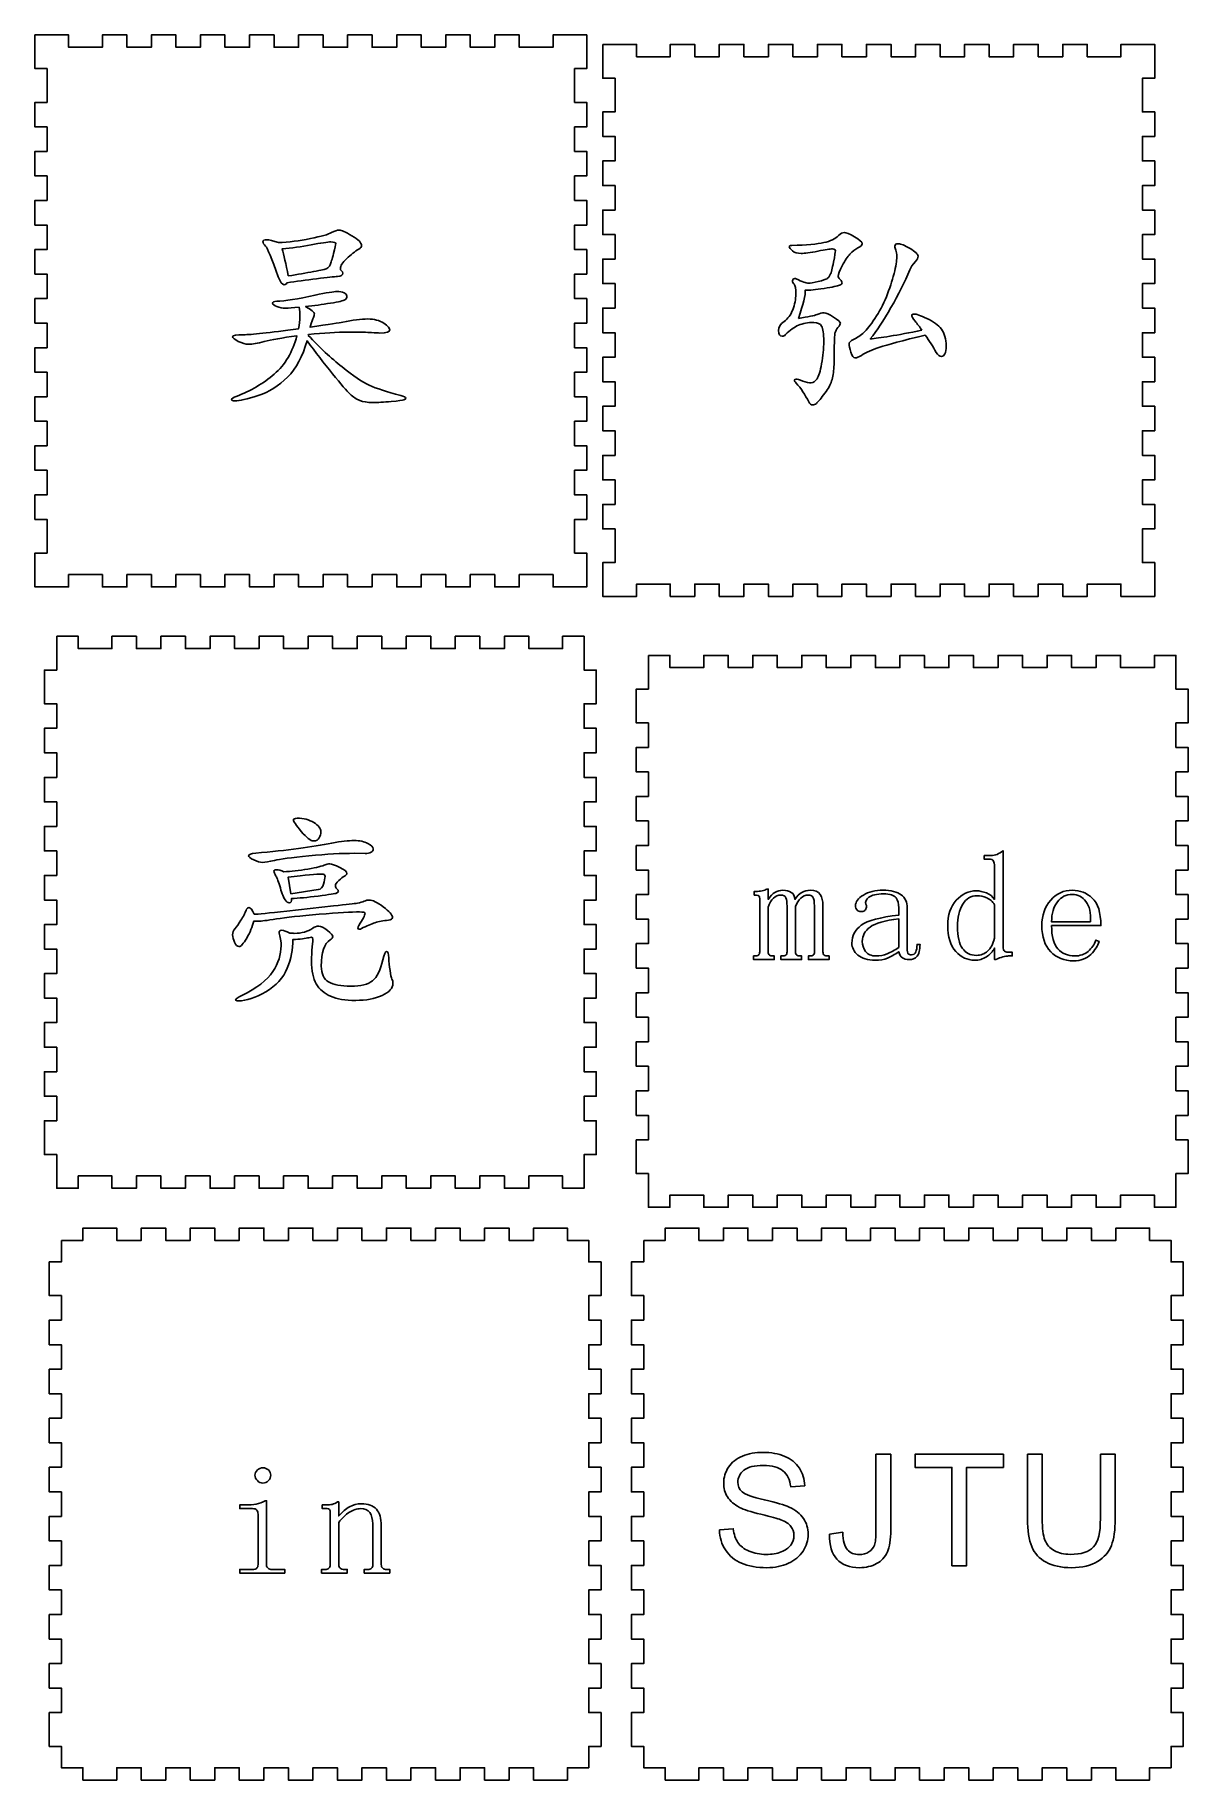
# Model space of a CAD drawing. Header units: centimetres. Extents: x -9 to 9.8, y -14.7 to 13.8.
import ezdxf

# ---------------------------------------------------------------- set-up
doc = ezdxf.new("R2010")
doc.units = ezdxf.units.CM
doc.header["$MEASUREMENT"] = 0
doc.layers.add('layer 1', color=7, linetype='Continuous')

msp = doc.modelspace()

# ---------------------------------------------------------------- linework, layer by layer
at = {"layer": 'layer 1', "lineweight": 25}
for points in [[(-9.01414, 13.76177), (-9.01414, 13.76177), (-8.46414, 13.76177), (-8.46414, 13.76177), (-8.46414, 13.76177), (-8.46414, 13.76177), (-8.46414, 13.56177), (-8.46414, 13.56177), (-8.46414, 13.56177), (-8.46414, 13.56177), (-7.91414, 13.56177), (-7.91414, 13.56177), (-7.91414, 13.56177), (-7.91414, 13.56177), (-7.91414, 13.76177), (-7.91414, 13.76177), (-7.91414, 13.76177), (-7.91414, 13.76177), (-7.51414, 13.76177), (-7.51414, 13.76177), (-7.51414, 13.76177), (-7.51414, 13.76177), (-7.51414, 13.56177), (-7.51414, 13.56177), (-7.51414, 13.56177), (-7.51414, 13.56177), (-7.11414, 13.56177), (-7.11414, 13.56177), (-7.11414, 13.56177), (-7.11414, 13.56177), (-7.11414, 13.76177), (-7.11414, 13.76177), (-7.11414, 13.76177), (-7.11414, 13.76177), (-6.71414, 13.76177), (-6.71414, 13.76177), (-6.71414, 13.76177), (-6.71414, 13.76177), (-6.71414, 13.56177), (-6.71414, 13.56177), (-6.71414, 13.56177), (-6.71414, 13.56177), (-6.31414, 13.56177), (-6.31414, 13.56177), (-6.31414, 13.56177), (-6.31414, 13.56177), (-6.31414, 13.76177), (-6.31414, 13.76177), (-6.31414, 13.76177), (-6.31414, 13.76177), (-5.91414, 13.76177), (-5.91414, 13.76177), (-5.91414, 13.76177), (-5.91414, 13.76177), (-5.91414, 13.56177), (-5.91414, 13.56177), (-5.91414, 13.56177), (-5.91414, 13.56177), (-5.51414, 13.56177), (-5.51414, 13.56177), (-5.51414, 13.56177), (-5.51414, 13.56177), (-5.51414, 13.76177), (-5.51414, 13.76177), (-5.51414, 13.76177), (-5.51414, 13.76177), (-5.11414, 13.76177), (-5.11414, 13.76177), (-5.11414, 13.76177), (-5.11414, 13.76177), (-5.11414, 13.56177), (-5.11414, 13.56177), (-5.11414, 13.56177), (-5.11414, 13.56177), (-4.71414, 13.56177), (-4.71414, 13.56177), (-4.71414, 13.56177), (-4.71414, 13.56177), (-4.71414, 13.76177), (-4.71414, 13.76177), (-4.71414, 13.76177), (-4.71414, 13.76177), (-4.31414, 13.76177), (-4.31414, 13.76177), (-4.31414, 13.76177), (-4.31414, 13.76177), (-4.31414, 13.56177), (-4.31414, 13.56177), (-4.31414, 13.56177), (-4.31414, 13.56177), (-3.91414, 13.56177), (-3.91414, 13.56177), (-3.91414, 13.56177), (-3.91414, 13.56177), (-3.91414, 13.76177), (-3.91414, 13.76177), (-3.91414, 13.76177), (-3.91414, 13.76177), (-3.51414, 13.76177), (-3.51414, 13.76177), (-3.51414, 13.76177), (-3.51414, 13.76177), (-3.51414, 13.56177), (-3.51414, 13.56177), (-3.51414, 13.56177), (-3.51414, 13.56177), (-3.11414, 13.56177), (-3.11414, 13.56177), (-3.11414, 13.56177), (-3.11414, 13.56177), (-3.11414, 13.76177), (-3.11414, 13.76177), (-3.11414, 13.76177), (-3.11414, 13.76177), (-2.71414, 13.76177), (-2.71414, 13.76177), (-2.71414, 13.76177), (-2.71414, 13.76177), (-2.71414, 13.56177), (-2.71414, 13.56177), (-2.71414, 13.56177), (-2.71414, 13.56177), (-2.31414, 13.56177), (-2.31414, 13.56177), (-2.31414, 13.56177), (-2.31414, 13.56177), (-2.31414, 13.76177), (-2.31414, 13.76177), (-2.31414, 13.76177), (-2.31414, 13.76177), (-1.91414, 13.76177), (-1.91414, 13.76177), (-1.91414, 13.76177), (-1.91414, 13.76177), (-1.91414, 13.56177), (-1.91414, 13.56177), (-1.91414, 13.56177), (-1.91414, 13.56177), (-1.51414, 13.56177), (-1.51414, 13.56177), (-1.51414, 13.56177), (-1.51414, 13.56177), (-1.51414, 13.76177), (-1.51414, 13.76177), (-1.51414, 13.76177), (-1.51414, 13.76177), (-1.11414, 13.76177), (-1.11414, 13.76177), (-1.11414, 13.76177), (-1.11414, 13.76177), (-1.11414, 13.56177), (-1.11414, 13.56177), (-1.11414, 13.56177), (-1.11414, 13.56177), (-0.56414, 13.56177), (-0.56414, 13.56177), (-0.56414, 13.56177), (-0.56414, 13.56177), (-0.56414, 13.76177), (-0.56414, 13.76177), (-0.56414, 13.76177), (-0.56414, 13.76177), (-0.01414, 13.76177), (-0.01414, 13.76177), (-0.01414, 13.76177), (-0.01414, 13.76177), (-0.01414, 13.21177), (-0.01414, 13.21177), (-0.01414, 13.21177), (-0.01414, 13.21177), (-0.21414, 13.21177), (-0.21414, 13.21177), (-0.21414, 13.21177), (-0.21414, 13.21177), (-0.21414, 12.66177), (-0.21414, 12.66177), (-0.21414, 12.66177), (-0.21414, 12.66177), (-0.01414, 12.66177), (-0.01414, 12.66177), (-0.01414, 12.66177), (-0.01414, 12.66177), (-0.01414, 12.26177), (-0.01414, 12.26177), (-0.01414, 12.26177), (-0.01414, 12.26177), (-0.21414, 12.26177), (-0.21414, 12.26177), (-0.21414, 12.26177), (-0.21414, 12.26177), (-0.21414, 11.86177), (-0.21414, 11.86177), (-0.21414, 11.86177), (-0.21414, 11.86177), (-0.01414, 11.86177), (-0.01414, 11.86177), (-0.01414, 11.86177), (-0.01414, 11.86177), (-0.01414, 11.46177), (-0.01414, 11.46177), (-0.01414, 11.46177), (-0.01414, 11.46177), (-0.21414, 11.46177), (-0.21414, 11.46177), (-0.21414, 11.46177), (-0.21414, 11.46177), (-0.21414, 11.06177), (-0.21414, 11.06177), (-0.21414, 11.06177), (-0.21414, 11.06177), (-0.01414, 11.06177), (-0.01414, 11.06177), (-0.01414, 11.06177), (-0.01414, 11.06177), (-0.01414, 10.66177), (-0.01414, 10.66177), (-0.01414, 10.66177), (-0.01414, 10.66177), (-0.21414, 10.66177), (-0.21414, 10.66177), (-0.21414, 10.66177), (-0.21414, 10.66177), (-0.21414, 10.26177), (-0.21414, 10.26177), (-0.21414, 10.26177), (-0.21414, 10.26177), (-0.01414, 10.26177), (-0.01414, 10.26177), (-0.01414, 10.26177), (-0.01414, 10.26177), (-0.01414, 9.86177), (-0.01414, 9.86177), (-0.01414, 9.86177), (-0.01414, 9.86177), (-0.21414, 9.86177), (-0.21414, 9.86177), (-0.21414, 9.86177), (-0.21414, 9.86177), (-0.21414, 9.46177), (-0.21414, 9.46177), (-0.21414, 9.46177), (-0.21414, 9.46177), (-0.01414, 9.46177), (-0.01414, 9.46177), (-0.01414, 9.46177), (-0.01414, 9.46177), (-0.01414, 9.06177), (-0.01414, 9.06177), (-0.01414, 9.06177), (-0.01414, 9.06177), (-0.21414, 9.06177), (-0.21414, 9.06177), (-0.21414, 9.06177), (-0.21414, 9.06177), (-0.21414, 8.66177), (-0.21414, 8.66177), (-0.21414, 8.66177), (-0.21414, 8.66177), (-0.01414, 8.66177), (-0.01414, 8.66177), (-0.01414, 8.66177), (-0.01414, 8.66177), (-0.01414, 8.26177), (-0.01414, 8.26177), (-0.01414, 8.26177), (-0.01414, 8.26177), (-0.21414, 8.26177), (-0.21414, 8.26177), (-0.21414, 8.26177), (-0.21414, 8.26177), (-0.21414, 7.86177), (-0.21414, 7.86177), (-0.21414, 7.86177), (-0.21414, 7.86177), (-0.01414, 7.86177), (-0.01414, 7.86177), (-0.01414, 7.86177), (-0.01414, 7.86177), (-0.01414, 7.46177), (-0.01414, 7.46177), (-0.01414, 7.46177), (-0.01414, 7.46177), (-0.21414, 7.46177), (-0.21414, 7.46177), (-0.21414, 7.46177), (-0.21414, 7.46177), (-0.21414, 7.06177), (-0.21414, 7.06177), (-0.21414, 7.06177), (-0.21414, 7.06177), (-0.01414, 7.06177), (-0.01414, 7.06177), (-0.01414, 7.06177), (-0.01414, 7.06177), (-0.01414, 6.66177), (-0.01414, 6.66177), (-0.01414, 6.66177), (-0.01414, 6.66177), (-0.21414, 6.66177), (-0.21414, 6.66177), (-0.21414, 6.66177), (-0.21414, 6.66177), (-0.21414, 6.26177), (-0.21414, 6.26177), (-0.21414, 6.26177), (-0.21414, 6.26177), (-0.01414, 6.26177), (-0.01414, 6.26177), (-0.01414, 6.26177), (-0.01414, 6.26177), (-0.01414, 5.86177), (-0.01414, 5.86177), (-0.01414, 5.86177), (-0.01414, 5.86177), (-0.21414, 5.86177), (-0.21414, 5.86177), (-0.21414, 5.86177), (-0.21414, 5.86177), (-0.21414, 5.31177), (-0.21414, 5.31177), (-0.21414, 5.31177), (-0.21414, 5.31177), (-0.01414, 5.31177), (-0.01414, 5.31177), (-0.01414, 5.31177), (-0.01414, 5.31177), (-0.01414, 4.76177), (-0.01414, 4.76177), (-0.01414, 4.76177), (-0.01414, 4.76177), (-0.56414, 4.76177), (-0.56414, 4.76177), (-0.56414, 4.76177), (-0.56414, 4.76177), (-0.56414, 4.96177), (-0.56414, 4.96177), (-0.56414, 4.96177), (-0.56414, 4.96177), (-1.11414, 4.96177), (-1.11414, 4.96177), (-1.11414, 4.96177), (-1.11414, 4.96177), (-1.11414, 4.76177), (-1.11414, 4.76177), (-1.11414, 4.76177), (-1.11414, 4.76177), (-1.51414, 4.76177), (-1.51414, 4.76177), (-1.51414, 4.76177), (-1.51414, 4.76177), (-1.51414, 4.96177), (-1.51414, 4.96177), (-1.51414, 4.96177), (-1.51414, 4.96177), (-1.91414, 4.96177), (-1.91414, 4.96177), (-1.91414, 4.96177), (-1.91414, 4.96177), (-1.91414, 4.76177), (-1.91414, 4.76177), (-1.91414, 4.76177), (-1.91414, 4.76177), (-2.31414, 4.76177), (-2.31414, 4.76177), (-2.31414, 4.76177), (-2.31414, 4.76177), (-2.31414, 4.96177), (-2.31414, 4.96177), (-2.31414, 4.96177), (-2.31414, 4.96177), (-2.71414, 4.96177), (-2.71414, 4.96177), (-2.71414, 4.96177), (-2.71414, 4.96177), (-2.71414, 4.76177), (-2.71414, 4.76177), (-2.71414, 4.76177), (-2.71414, 4.76177), (-3.11414, 4.76177), (-3.11414, 4.76177), (-3.11414, 4.76177), (-3.11414, 4.76177), (-3.11414, 4.96177), (-3.11414, 4.96177), (-3.11414, 4.96177), (-3.11414, 4.96177), (-3.51414, 4.96177), (-3.51414, 4.96177), (-3.51414, 4.96177), (-3.51414, 4.96177), (-3.51414, 4.76177), (-3.51414, 4.76177), (-3.51414, 4.76177), (-3.51414, 4.76177), (-3.91414, 4.76177), (-3.91414, 4.76177), (-3.91414, 4.76177), (-3.91414, 4.76177), (-3.91414, 4.96177), (-3.91414, 4.96177), (-3.91414, 4.96177), (-3.91414, 4.96177), (-4.31414, 4.96177), (-4.31414, 4.96177), (-4.31414, 4.96177), (-4.31414, 4.96177), (-4.31414, 4.76177), (-4.31414, 4.76177), (-4.31414, 4.76177), (-4.31414, 4.76177), (-4.71414, 4.76177), (-4.71414, 4.76177), (-4.71414, 4.76177), (-4.71414, 4.76177), (-4.71414, 4.96177), (-4.71414, 4.96177), (-4.71414, 4.96177), (-4.71414, 4.96177), (-5.11414, 4.96177), (-5.11414, 4.96177), (-5.11414, 4.96177), (-5.11414, 4.96177), (-5.11414, 4.76177), (-5.11414, 4.76177), (-5.11414, 4.76177), (-5.11414, 4.76177), (-5.51414, 4.76177), (-5.51414, 4.76177), (-5.51414, 4.76177), (-5.51414, 4.76177), (-5.51414, 4.96177), (-5.51414, 4.96177), (-5.51414, 4.96177), (-5.51414, 4.96177), (-5.91414, 4.96177), (-5.91414, 4.96177), (-5.91414, 4.96177), (-5.91414, 4.96177), (-5.91414, 4.76177), (-5.91414, 4.76177), (-5.91414, 4.76177), (-5.91414, 4.76177), (-6.31414, 4.76177), (-6.31414, 4.76177), (-6.31414, 4.76177), (-6.31414, 4.76177), (-6.31414, 4.96177), (-6.31414, 4.96177), (-6.31414, 4.96177), (-6.31414, 4.96177), (-6.71414, 4.96177), (-6.71414, 4.96177), (-6.71414, 4.96177), (-6.71414, 4.96177), (-6.71414, 4.76177), (-6.71414, 4.76177), (-6.71414, 4.76177), (-6.71414, 4.76177), (-7.11414, 4.76177), (-7.11414, 4.76177), (-7.11414, 4.76177), (-7.11414, 4.76177), (-7.11414, 4.96177), (-7.11414, 4.96177), (-7.11414, 4.96177), (-7.11414, 4.96177), (-7.51414, 4.96177), (-7.51414, 4.96177), (-7.51414, 4.96177), (-7.51414, 4.96177), (-7.51414, 4.76177), (-7.51414, 4.76177), (-7.51414, 4.76177), (-7.51414, 4.76177), (-7.91414, 4.76177), (-7.91414, 4.76177), (-7.91414, 4.76177), (-7.91414, 4.76177), (-7.91414, 4.96177), (-7.91414, 4.96177), (-7.91414, 4.96177), (-7.91414, 4.96177), (-8.46414, 4.96177), (-8.46414, 4.96177), (-8.46414, 4.96177), (-8.46414, 4.96177), (-8.46414, 4.76177), (-8.46414, 4.76177), (-8.46414, 4.76177), (-8.46414, 4.76177), (-9.01414, 4.76177), (-9.01414, 4.76177), (-9.01414, 4.76177), (-9.01414, 4.76177), (-9.01414, 5.31177), (-9.01414, 5.31177), (-9.01414, 5.31177), (-9.01414, 5.31177), (-8.81414, 5.31177), (-8.81414, 5.31177), (-8.81414, 5.31177), (-8.81414, 5.31177), (-8.81414, 5.86177), (-8.81414, 5.86177), (-8.81414, 5.86177), (-8.81414, 5.86177), (-9.01414, 5.86177), (-9.01414, 5.86177), (-9.01414, 5.86177), (-9.01414, 5.86177), (-9.01414, 6.26177), (-9.01414, 6.26177), (-9.01414, 6.26177), (-9.01414, 6.26177), (-8.81414, 6.26177), (-8.81414, 6.26177), (-8.81414, 6.26177), (-8.81414, 6.26177), (-8.81414, 6.66177), (-8.81414, 6.66177), (-8.81414, 6.66177), (-8.81414, 6.66177), (-9.01414, 6.66177), (-9.01414, 6.66177), (-9.01414, 6.66177), (-9.01414, 6.66177), (-9.01414, 7.06177), (-9.01414, 7.06177), (-9.01414, 7.06177), (-9.01414, 7.06177), (-8.81414, 7.06177), (-8.81414, 7.06177), (-8.81414, 7.06177), (-8.81414, 7.06177), (-8.81414, 7.46177), (-8.81414, 7.46177), (-8.81414, 7.46177), (-8.81414, 7.46177), (-9.01414, 7.46177), (-9.01414, 7.46177), (-9.01414, 7.46177), (-9.01414, 7.46177), (-9.01414, 7.86177), (-9.01414, 7.86177), (-9.01414, 7.86177), (-9.01414, 7.86177), (-8.81414, 7.86177), (-8.81414, 7.86177), (-8.81414, 7.86177), (-8.81414, 7.86177), (-8.81414, 8.26177), (-8.81414, 8.26177), (-8.81414, 8.26177), (-8.81414, 8.26177), (-9.01414, 8.26177), (-9.01414, 8.26177), (-9.01414, 8.26177), (-9.01414, 8.26177), (-9.01414, 8.66177), (-9.01414, 8.66177), (-9.01414, 8.66177), (-9.01414, 8.66177), (-8.81414, 8.66177), (-8.81414, 8.66177), (-8.81414, 8.66177), (-8.81414, 8.66177), (-8.81414, 9.06177), (-8.81414, 9.06177), (-8.81414, 9.06177), (-8.81414, 9.06177), (-9.01414, 9.06177), (-9.01414, 9.06177), (-9.01414, 9.06177), (-9.01414, 9.06177), (-9.01414, 9.46177), (-9.01414, 9.46177), (-9.01414, 9.46177), (-9.01414, 9.46177), (-8.81414, 9.46177), (-8.81414, 9.46177), (-8.81414, 9.46177), (-8.81414, 9.46177), (-8.81414, 9.86177), (-8.81414, 9.86177), (-8.81414, 9.86177), (-8.81414, 9.86177), (-9.01414, 9.86177), (-9.01414, 9.86177), (-9.01414, 9.86177), (-9.01414, 9.86177), (-9.01414, 10.26177), (-9.01414, 10.26177), (-9.01414, 10.26177), (-9.01414, 10.26177), (-8.81414, 10.26177), (-8.81414, 10.26177), (-8.81414, 10.26177), (-8.81414, 10.26177), (-8.81414, 10.66177), (-8.81414, 10.66177), (-8.81414, 10.66177), (-8.81414, 10.66177), (-9.01414, 10.66177), (-9.01414, 10.66177), (-9.01414, 10.66177), (-9.01414, 10.66177), (-9.01414, 11.06177), (-9.01414, 11.06177), (-9.01414, 11.06177), (-9.01414, 11.06177), (-8.81414, 11.06177), (-8.81414, 11.06177), (-8.81414, 11.06177), (-8.81414, 11.06177), (-8.81414, 11.46177), (-8.81414, 11.46177), (-8.81414, 11.46177), (-8.81414, 11.46177), (-9.01414, 11.46177), (-9.01414, 11.46177), (-9.01414, 11.46177), (-9.01414, 11.46177), (-9.01414, 11.86177), (-9.01414, 11.86177), (-9.01414, 11.86177), (-9.01414, 11.86177), (-8.81414, 11.86177), (-8.81414, 11.86177), (-8.81414, 11.86177), (-8.81414, 11.86177), (-8.81414, 12.26177), (-8.81414, 12.26177), (-8.81414, 12.26177), (-8.81414, 12.26177), (-9.01414, 12.26177), (-9.01414, 12.26177), (-9.01414, 12.26177), (-9.01414, 12.26177), (-9.01414, 12.66177), (-9.01414, 12.66177), (-9.01414, 12.66177), (-9.01414, 12.66177), (-8.81414, 12.66177), (-8.81414, 12.66177), (-8.81414, 12.66177), (-8.81414, 12.66177), (-8.81414, 13.21177), (-8.81414, 13.21177), (-8.81414, 13.21177), (-8.81414, 13.21177), (-9.01414, 13.21177), (-9.01414, 13.21177), (-9.01414, 13.21177), (-9.01414, 13.21177), (-9.01414, 13.76177), (-9.01414, 13.76177)], [(0.24763, 13.60611), (0.24763, 13.60611), (0.79763, 13.60611), (0.79763, 13.60611), (0.79763, 13.60611), (0.79763, 13.60611), (0.79763, 13.40611), (0.79763, 13.40611), (0.79763, 13.40611), (0.79763, 13.40611), (1.34763, 13.40611), (1.34763, 13.40611), (1.34763, 13.40611), (1.34763, 13.40611), (1.34763, 13.60611), (1.34763, 13.60611), (1.34763, 13.60611), (1.34763, 13.60611), (1.74763, 13.60611), (1.74763, 13.60611), (1.74763, 13.60611), (1.74763, 13.60611), (1.74763, 13.40611), (1.74763, 13.40611), (1.74763, 13.40611), (1.74763, 13.40611), (2.14763, 13.40611), (2.14763, 13.40611), (2.14763, 13.40611), (2.14763, 13.40611), (2.14763, 13.60611), (2.14763, 13.60611), (2.14763, 13.60611), (2.14763, 13.60611), (2.54763, 13.60611), (2.54763, 13.60611), (2.54763, 13.60611), (2.54763, 13.60611), (2.54763, 13.40611), (2.54763, 13.40611), (2.54763, 13.40611), (2.54763, 13.40611), (2.94763, 13.40611), (2.94763, 13.40611), (2.94763, 13.40611), (2.94763, 13.40611), (2.94763, 13.60611), (2.94763, 13.60611), (2.94763, 13.60611), (2.94763, 13.60611), (3.34763, 13.60611), (3.34763, 13.60611), (3.34763, 13.60611), (3.34763, 13.60611), (3.34763, 13.40611), (3.34763, 13.40611), (3.34763, 13.40611), (3.34763, 13.40611), (3.74763, 13.40611), (3.74763, 13.40611), (3.74763, 13.40611), (3.74763, 13.40611), (3.74763, 13.60611), (3.74763, 13.60611), (3.74763, 13.60611), (3.74763, 13.60611), (4.14763, 13.60611), (4.14763, 13.60611), (4.14763, 13.60611), (4.14763, 13.60611), (4.14763, 13.40611), (4.14763, 13.40611), (4.14763, 13.40611), (4.14763, 13.40611), (4.54763, 13.40611), (4.54763, 13.40611), (4.54763, 13.40611), (4.54763, 13.40611), (4.54763, 13.60611), (4.54763, 13.60611), (4.54763, 13.60611), (4.54763, 13.60611), (4.94763, 13.60611), (4.94763, 13.60611), (4.94763, 13.60611), (4.94763, 13.60611), (4.94763, 13.40611), (4.94763, 13.40611), (4.94763, 13.40611), (4.94763, 13.40611), (5.34763, 13.40611), (5.34763, 13.40611), (5.34763, 13.40611), (5.34763, 13.40611), (5.34763, 13.60611), (5.34763, 13.60611), (5.34763, 13.60611), (5.34763, 13.60611), (5.74763, 13.60611), (5.74763, 13.60611), (5.74763, 13.60611), (5.74763, 13.60611), (5.74763, 13.40611), (5.74763, 13.40611), (5.74763, 13.40611), (5.74763, 13.40611), (6.14763, 13.40611), (6.14763, 13.40611), (6.14763, 13.40611), (6.14763, 13.40611), (6.14763, 13.60611), (6.14763, 13.60611), (6.14763, 13.60611), (6.14763, 13.60611), (6.54763, 13.60611), (6.54763, 13.60611), (6.54763, 13.60611), (6.54763, 13.60611), (6.54763, 13.40611), (6.54763, 13.40611), (6.54763, 13.40611), (6.54763, 13.40611), (6.94763, 13.40611), (6.94763, 13.40611), (6.94763, 13.40611), (6.94763, 13.40611), (6.94763, 13.60611), (6.94763, 13.60611), (6.94763, 13.60611), (6.94763, 13.60611), (7.34763, 13.60611), (7.34763, 13.60611), (7.34763, 13.60611), (7.34763, 13.60611), (7.34763, 13.40611), (7.34763, 13.40611), (7.34763, 13.40611), (7.34763, 13.40611), (7.74763, 13.40611), (7.74763, 13.40611), (7.74763, 13.40611), (7.74763, 13.40611), (7.74763, 13.60611), (7.74763, 13.60611), (7.74763, 13.60611), (7.74763, 13.60611), (8.14763, 13.60611), (8.14763, 13.60611), (8.14763, 13.60611), (8.14763, 13.60611), (8.14763, 13.40611), (8.14763, 13.40611), (8.14763, 13.40611), (8.14763, 13.40611), (8.69763, 13.40611), (8.69763, 13.40611), (8.69763, 13.40611), (8.69763, 13.40611), (8.69763, 13.60611), (8.69763, 13.60611), (8.69763, 13.60611), (8.69763, 13.60611), (9.24763, 13.60611), (9.24763, 13.60611), (9.24763, 13.60611), (9.24763, 13.60611), (9.24763, 13.05611), (9.24763, 13.05611), (9.24763, 13.05611), (9.24763, 13.05611), (9.04763, 13.05611), (9.04763, 13.05611), (9.04763, 13.05611), (9.04763, 13.05611), (9.04763, 12.50611), (9.04763, 12.50611), (9.04763, 12.50611), (9.04763, 12.50611), (9.24763, 12.50611), (9.24763, 12.50611), (9.24763, 12.50611), (9.24763, 12.50611), (9.24763, 12.10611), (9.24763, 12.10611), (9.24763, 12.10611), (9.24763, 12.10611), (9.04763, 12.10611), (9.04763, 12.10611), (9.04763, 12.10611), (9.04763, 12.10611), (9.04763, 11.70611), (9.04763, 11.70611), (9.04763, 11.70611), (9.04763, 11.70611), (9.24763, 11.70611), (9.24763, 11.70611), (9.24763, 11.70611), (9.24763, 11.70611), (9.24763, 11.30611), (9.24763, 11.30611), (9.24763, 11.30611), (9.24763, 11.30611), (9.04763, 11.30611), (9.04763, 11.30611), (9.04763, 11.30611), (9.04763, 11.30611), (9.04763, 10.90611), (9.04763, 10.90611), (9.04763, 10.90611), (9.04763, 10.90611), (9.24763, 10.90611), (9.24763, 10.90611), (9.24763, 10.90611), (9.24763, 10.90611), (9.24763, 10.50611), (9.24763, 10.50611), (9.24763, 10.50611), (9.24763, 10.50611), (9.04763, 10.50611), (9.04763, 10.50611), (9.04763, 10.50611), (9.04763, 10.50611), (9.04763, 10.10611), (9.04763, 10.10611), (9.04763, 10.10611), (9.04763, 10.10611), (9.24763, 10.10611), (9.24763, 10.10611), (9.24763, 10.10611), (9.24763, 10.10611), (9.24763, 9.70611), (9.24763, 9.70611), (9.24763, 9.70611), (9.24763, 9.70611), (9.04763, 9.70611), (9.04763, 9.70611), (9.04763, 9.70611), (9.04763, 9.70611), (9.04763, 9.30611), (9.04763, 9.30611), (9.04763, 9.30611), (9.04763, 9.30611), (9.24763, 9.30611), (9.24763, 9.30611), (9.24763, 9.30611), (9.24763, 9.30611), (9.24763, 8.90611), (9.24763, 8.90611), (9.24763, 8.90611), (9.24763, 8.90611), (9.04763, 8.90611), (9.04763, 8.90611), (9.04763, 8.90611), (9.04763, 8.90611), (9.04763, 8.50611), (9.04763, 8.50611), (9.04763, 8.50611), (9.04763, 8.50611), (9.24763, 8.50611), (9.24763, 8.50611), (9.24763, 8.50611), (9.24763, 8.50611), (9.24763, 8.10611), (9.24763, 8.10611), (9.24763, 8.10611), (9.24763, 8.10611), (9.04763, 8.10611), (9.04763, 8.10611), (9.04763, 8.10611), (9.04763, 8.10611), (9.04763, 7.70611), (9.04763, 7.70611), (9.04763, 7.70611), (9.04763, 7.70611), (9.24763, 7.70611), (9.24763, 7.70611), (9.24763, 7.70611), (9.24763, 7.70611), (9.24763, 7.30611), (9.24763, 7.30611), (9.24763, 7.30611), (9.24763, 7.30611), (9.04763, 7.30611), (9.04763, 7.30611), (9.04763, 7.30611), (9.04763, 7.30611), (9.04763, 6.90611), (9.04763, 6.90611), (9.04763, 6.90611), (9.04763, 6.90611), (9.24763, 6.90611), (9.24763, 6.90611), (9.24763, 6.90611), (9.24763, 6.90611), (9.24763, 6.50611), (9.24763, 6.50611), (9.24763, 6.50611), (9.24763, 6.50611), (9.04763, 6.50611), (9.04763, 6.50611), (9.04763, 6.50611), (9.04763, 6.50611), (9.04763, 6.10611), (9.04763, 6.10611), (9.04763, 6.10611), (9.04763, 6.10611), (9.24763, 6.10611), (9.24763, 6.10611), (9.24763, 6.10611), (9.24763, 6.10611), (9.24763, 5.70611), (9.24763, 5.70611), (9.24763, 5.70611), (9.24763, 5.70611), (9.04763, 5.70611), (9.04763, 5.70611), (9.04763, 5.70611), (9.04763, 5.70611), (9.04763, 5.15611), (9.04763, 5.15611), (9.04763, 5.15611), (9.04763, 5.15611), (9.24763, 5.15611), (9.24763, 5.15611), (9.24763, 5.15611), (9.24763, 5.15611), (9.24763, 4.60611), (9.24763, 4.60611), (9.24763, 4.60611), (9.24763, 4.60611), (8.69763, 4.60611), (8.69763, 4.60611), (8.69763, 4.60611), (8.69763, 4.60611), (8.69763, 4.80611), (8.69763, 4.80611), (8.69763, 4.80611), (8.69763, 4.80611), (8.14763, 4.80611), (8.14763, 4.80611), (8.14763, 4.80611), (8.14763, 4.80611), (8.14763, 4.60611), (8.14763, 4.60611), (8.14763, 4.60611), (8.14763, 4.60611), (7.74763, 4.60611), (7.74763, 4.60611), (7.74763, 4.60611), (7.74763, 4.60611), (7.74763, 4.80611), (7.74763, 4.80611), (7.74763, 4.80611), (7.74763, 4.80611), (7.34763, 4.80611), (7.34763, 4.80611), (7.34763, 4.80611), (7.34763, 4.80611), (7.34763, 4.60611), (7.34763, 4.60611), (7.34763, 4.60611), (7.34763, 4.60611), (6.94763, 4.60611), (6.94763, 4.60611), (6.94763, 4.60611), (6.94763, 4.60611), (6.94763, 4.80611), (6.94763, 4.80611), (6.94763, 4.80611), (6.94763, 4.80611), (6.54763, 4.80611), (6.54763, 4.80611), (6.54763, 4.80611), (6.54763, 4.80611), (6.54763, 4.60611), (6.54763, 4.60611), (6.54763, 4.60611), (6.54763, 4.60611), (6.14763, 4.60611), (6.14763, 4.60611), (6.14763, 4.60611), (6.14763, 4.60611), (6.14763, 4.80611), (6.14763, 4.80611), (6.14763, 4.80611), (6.14763, 4.80611), (5.74763, 4.80611), (5.74763, 4.80611), (5.74763, 4.80611), (5.74763, 4.80611), (5.74763, 4.60611), (5.74763, 4.60611), (5.74763, 4.60611), (5.74763, 4.60611), (5.34763, 4.60611), (5.34763, 4.60611), (5.34763, 4.60611), (5.34763, 4.60611), (5.34763, 4.80611), (5.34763, 4.80611), (5.34763, 4.80611), (5.34763, 4.80611), (4.94763, 4.80611), (4.94763, 4.80611), (4.94763, 4.80611), (4.94763, 4.80611), (4.94763, 4.60611), (4.94763, 4.60611), (4.94763, 4.60611), (4.94763, 4.60611), (4.54763, 4.60611), (4.54763, 4.60611), (4.54763, 4.60611), (4.54763, 4.60611), (4.54763, 4.80611), (4.54763, 4.80611), (4.54763, 4.80611), (4.54763, 4.80611), (4.14763, 4.80611), (4.14763, 4.80611), (4.14763, 4.80611), (4.14763, 4.80611), (4.14763, 4.60611), (4.14763, 4.60611), (4.14763, 4.60611), (4.14763, 4.60611), (3.74763, 4.60611), (3.74763, 4.60611), (3.74763, 4.60611), (3.74763, 4.60611), (3.74763, 4.80611), (3.74763, 4.80611), (3.74763, 4.80611), (3.74763, 4.80611), (3.34763, 4.80611), (3.34763, 4.80611), (3.34763, 4.80611), (3.34763, 4.80611), (3.34763, 4.60611), (3.34763, 4.60611), (3.34763, 4.60611), (3.34763, 4.60611), (2.94763, 4.60611), (2.94763, 4.60611), (2.94763, 4.60611), (2.94763, 4.60611), (2.94763, 4.80611), (2.94763, 4.80611), (2.94763, 4.80611), (2.94763, 4.80611), (2.54763, 4.80611), (2.54763, 4.80611), (2.54763, 4.80611), (2.54763, 4.80611), (2.54763, 4.60611), (2.54763, 4.60611), (2.54763, 4.60611), (2.54763, 4.60611), (2.14763, 4.60611), (2.14763, 4.60611), (2.14763, 4.60611), (2.14763, 4.60611), (2.14763, 4.80611), (2.14763, 4.80611), (2.14763, 4.80611), (2.14763, 4.80611), (1.74763, 4.80611), (1.74763, 4.80611), (1.74763, 4.80611), (1.74763, 4.80611), (1.74763, 4.60611), (1.74763, 4.60611), (1.74763, 4.60611), (1.74763, 4.60611), (1.34763, 4.60611), (1.34763, 4.60611), (1.34763, 4.60611), (1.34763, 4.60611), (1.34763, 4.80611), (1.34763, 4.80611), (1.34763, 4.80611), (1.34763, 4.80611), (0.79763, 4.80611), (0.79763, 4.80611), (0.79763, 4.80611), (0.79763, 4.80611), (0.79763, 4.60611), (0.79763, 4.60611), (0.79763, 4.60611), (0.79763, 4.60611), (0.24763, 4.60611), (0.24763, 4.60611), (0.24763, 4.60611), (0.24763, 4.60611), (0.24763, 5.15611), (0.24763, 5.15611), (0.24763, 5.15611), (0.24763, 5.15611), (0.44763, 5.15611), (0.44763, 5.15611), (0.44763, 5.15611), (0.44763, 5.15611), (0.44763, 5.70611), (0.44763, 5.70611), (0.44763, 5.70611), (0.44763, 5.70611), (0.24763, 5.70611), (0.24763, 5.70611), (0.24763, 5.70611), (0.24763, 5.70611), (0.24763, 6.10611), (0.24763, 6.10611), (0.24763, 6.10611), (0.24763, 6.10611), (0.44763, 6.10611), (0.44763, 6.10611), (0.44763, 6.10611), (0.44763, 6.10611), (0.44763, 6.50611), (0.44763, 6.50611), (0.44763, 6.50611), (0.44763, 6.50611), (0.24763, 6.50611), (0.24763, 6.50611), (0.24763, 6.50611), (0.24763, 6.50611), (0.24763, 6.90611), (0.24763, 6.90611), (0.24763, 6.90611), (0.24763, 6.90611), (0.44763, 6.90611), (0.44763, 6.90611), (0.44763, 6.90611), (0.44763, 6.90611), (0.44763, 7.30611), (0.44763, 7.30611), (0.44763, 7.30611), (0.44763, 7.30611), (0.24763, 7.30611), (0.24763, 7.30611), (0.24763, 7.30611), (0.24763, 7.30611), (0.24763, 7.70611), (0.24763, 7.70611), (0.24763, 7.70611), (0.24763, 7.70611), (0.44763, 7.70611), (0.44763, 7.70611), (0.44763, 7.70611), (0.44763, 7.70611), (0.44763, 8.10611), (0.44763, 8.10611), (0.44763, 8.10611), (0.44763, 8.10611), (0.24763, 8.10611), (0.24763, 8.10611), (0.24763, 8.10611), (0.24763, 8.10611), (0.24763, 8.50611), (0.24763, 8.50611), (0.24763, 8.50611), (0.24763, 8.50611), (0.44763, 8.50611), (0.44763, 8.50611), (0.44763, 8.50611), (0.44763, 8.50611), (0.44763, 8.90611), (0.44763, 8.90611), (0.44763, 8.90611), (0.44763, 8.90611), (0.24763, 8.90611), (0.24763, 8.90611), (0.24763, 8.90611), (0.24763, 8.90611), (0.24763, 9.30611), (0.24763, 9.30611), (0.24763, 9.30611), (0.24763, 9.30611), (0.44763, 9.30611), (0.44763, 9.30611), (0.44763, 9.30611), (0.44763, 9.30611), (0.44763, 9.70611), (0.44763, 9.70611), (0.44763, 9.70611), (0.44763, 9.70611), (0.24763, 9.70611), (0.24763, 9.70611), (0.24763, 9.70611), (0.24763, 9.70611), (0.24763, 10.10611), (0.24763, 10.10611), (0.24763, 10.10611), (0.24763, 10.10611), (0.44763, 10.10611), (0.44763, 10.10611), (0.44763, 10.10611), (0.44763, 10.10611), (0.44763, 10.50611), (0.44763, 10.50611), (0.44763, 10.50611), (0.44763, 10.50611), (0.24763, 10.50611), (0.24763, 10.50611), (0.24763, 10.50611), (0.24763, 10.50611), (0.24763, 10.90611), (0.24763, 10.90611), (0.24763, 10.90611), (0.24763, 10.90611), (0.44763, 10.90611), (0.44763, 10.90611), (0.44763, 10.90611), (0.44763, 10.90611), (0.44763, 11.30611), (0.44763, 11.30611), (0.44763, 11.30611), (0.44763, 11.30611), (0.24763, 11.30611), (0.24763, 11.30611), (0.24763, 11.30611), (0.24763, 11.30611), (0.24763, 11.70611), (0.24763, 11.70611), (0.24763, 11.70611), (0.24763, 11.70611), (0.44763, 11.70611), (0.44763, 11.70611), (0.44763, 11.70611), (0.44763, 11.70611), (0.44763, 12.10611), (0.44763, 12.10611), (0.44763, 12.10611), (0.44763, 12.10611), (0.24763, 12.10611), (0.24763, 12.10611), (0.24763, 12.10611), (0.24763, 12.10611), (0.24763, 12.50611), (0.24763, 12.50611), (0.24763, 12.50611), (0.24763, 12.50611), (0.44763, 12.50611), (0.44763, 12.50611), (0.44763, 12.50611), (0.44763, 12.50611), (0.44763, 13.05611), (0.44763, 13.05611), (0.44763, 13.05611), (0.44763, 13.05611), (0.24763, 13.05611), (0.24763, 13.05611), (0.24763, 13.05611), (0.24763, 13.05611), (0.24763, 13.60611), (0.24763, 13.60611)], [(-8.65848, 3.95519), (-8.65848, 3.95519), (-8.30848, 3.95519), (-8.30848, 3.95519), (-8.30848, 3.95519), (-8.30848, 3.95519), (-8.30848, 3.75519), (-8.30848, 3.75519), (-8.30848, 3.75519), (-8.30848, 3.75519), (-7.75848, 3.75519), (-7.75848, 3.75519), (-7.75848, 3.75519), (-7.75848, 3.75519), (-7.75848, 3.95519), (-7.75848, 3.95519), (-7.75848, 3.95519), (-7.75848, 3.95519), (-7.35848, 3.95519), (-7.35848, 3.95519), (-7.35848, 3.95519), (-7.35848, 3.95519), (-7.35848, 3.75519), (-7.35848, 3.75519), (-7.35848, 3.75519), (-7.35848, 3.75519), (-6.95848, 3.75519), (-6.95848, 3.75519), (-6.95848, 3.75519), (-6.95848, 3.75519), (-6.95848, 3.95519), (-6.95848, 3.95519), (-6.95848, 3.95519), (-6.95848, 3.95519), (-6.55848, 3.95519), (-6.55848, 3.95519), (-6.55848, 3.95519), (-6.55848, 3.95519), (-6.55848, 3.75519), (-6.55848, 3.75519), (-6.55848, 3.75519), (-6.55848, 3.75519), (-6.15848, 3.75519), (-6.15848, 3.75519), (-6.15848, 3.75519), (-6.15848, 3.75519), (-6.15848, 3.95519), (-6.15848, 3.95519), (-6.15848, 3.95519), (-6.15848, 3.95519), (-5.75848, 3.95519), (-5.75848, 3.95519), (-5.75848, 3.95519), (-5.75848, 3.95519), (-5.75848, 3.75519), (-5.75848, 3.75519), (-5.75848, 3.75519), (-5.75848, 3.75519), (-5.35848, 3.75519), (-5.35848, 3.75519), (-5.35848, 3.75519), (-5.35848, 3.75519), (-5.35848, 3.95519), (-5.35848, 3.95519), (-5.35848, 3.95519), (-5.35848, 3.95519), (-4.95848, 3.95519), (-4.95848, 3.95519), (-4.95848, 3.95519), (-4.95848, 3.95519), (-4.95848, 3.75519), (-4.95848, 3.75519), (-4.95848, 3.75519), (-4.95848, 3.75519), (-4.55848, 3.75519), (-4.55848, 3.75519), (-4.55848, 3.75519), (-4.55848, 3.75519), (-4.55848, 3.95519), (-4.55848, 3.95519), (-4.55848, 3.95519), (-4.55848, 3.95519), (-4.15848, 3.95519), (-4.15848, 3.95519), (-4.15848, 3.95519), (-4.15848, 3.95519), (-4.15848, 3.75519), (-4.15848, 3.75519), (-4.15848, 3.75519), (-4.15848, 3.75519), (-3.75848, 3.75519), (-3.75848, 3.75519), (-3.75848, 3.75519), (-3.75848, 3.75519), (-3.75848, 3.95519), (-3.75848, 3.95519), (-3.75848, 3.95519), (-3.75848, 3.95519), (-3.35848, 3.95519), (-3.35848, 3.95519), (-3.35848, 3.95519), (-3.35848, 3.95519), (-3.35848, 3.75519), (-3.35848, 3.75519), (-3.35848, 3.75519), (-3.35848, 3.75519), (-2.95848, 3.75519), (-2.95848, 3.75519), (-2.95848, 3.75519), (-2.95848, 3.75519), (-2.95848, 3.95519), (-2.95848, 3.95519), (-2.95848, 3.95519), (-2.95848, 3.95519), (-2.55848, 3.95519), (-2.55848, 3.95519), (-2.55848, 3.95519), (-2.55848, 3.95519), (-2.55848, 3.75519), (-2.55848, 3.75519), (-2.55848, 3.75519), (-2.55848, 3.75519), (-2.15848, 3.75519), (-2.15848, 3.75519), (-2.15848, 3.75519), (-2.15848, 3.75519), (-2.15848, 3.95519), (-2.15848, 3.95519), (-2.15848, 3.95519), (-2.15848, 3.95519), (-1.75848, 3.95519), (-1.75848, 3.95519), (-1.75848, 3.95519), (-1.75848, 3.95519), (-1.75848, 3.75519), (-1.75848, 3.75519), (-1.75848, 3.75519), (-1.75848, 3.75519), (-1.35848, 3.75519), (-1.35848, 3.75519), (-1.35848, 3.75519), (-1.35848, 3.75519), (-1.35848, 3.95519), (-1.35848, 3.95519), (-1.35848, 3.95519), (-1.35848, 3.95519), (-0.95848, 3.95519), (-0.95848, 3.95519), (-0.95848, 3.95519), (-0.95848, 3.95519), (-0.95848, 3.75519), (-0.95848, 3.75519), (-0.95848, 3.75519), (-0.95848, 3.75519), (-0.40848, 3.75519), (-0.40848, 3.75519), (-0.40848, 3.75519), (-0.40848, 3.75519), (-0.40848, 3.95519), (-0.40848, 3.95519), (-0.40848, 3.95519), (-0.40848, 3.95519), (-0.05848, 3.95519), (-0.05848, 3.95519), (-0.05848, 3.95519), (-0.05848, 3.95519), (-0.05848, 3.40519), (-0.05848, 3.40519), (-0.05848, 3.40519), (-0.05848, 3.40519), (0.14152, 3.40519), (0.14152, 3.40519), (0.14152, 3.40519), (0.14152, 3.40519), (0.14152, 2.85519), (0.14152, 2.85519), (0.14152, 2.85519), (0.14152, 2.85519), (-0.05848, 2.85519), (-0.05848, 2.85519), (-0.05848, 2.85519), (-0.05848, 2.85519), (-0.05848, 2.45519), (-0.05848, 2.45519), (-0.05848, 2.45519), (-0.05848, 2.45519), (0.14152, 2.45519), (0.14152, 2.45519), (0.14152, 2.45519), (0.14152, 2.45519), (0.14152, 2.05519), (0.14152, 2.05519), (0.14152, 2.05519), (0.14152, 2.05519), (-0.05848, 2.05519), (-0.05848, 2.05519), (-0.05848, 2.05519), (-0.05848, 2.05519), (-0.05848, 1.65519), (-0.05848, 1.65519), (-0.05848, 1.65519), (-0.05848, 1.65519), (0.14152, 1.65519), (0.14152, 1.65519), (0.14152, 1.65519), (0.14152, 1.65519), (0.14152, 1.25519), (0.14152, 1.25519), (0.14152, 1.25519), (0.14152, 1.25519), (-0.05848, 1.25519), (-0.05848, 1.25519), (-0.05848, 1.25519), (-0.05848, 1.25519), (-0.05848, 0.85519), (-0.05848, 0.85519), (-0.05848, 0.85519), (-0.05848, 0.85519), (0.14152, 0.85519), (0.14152, 0.85519), (0.14152, 0.85519), (0.14152, 0.85519), (0.14152, 0.45519), (0.14152, 0.45519), (0.14152, 0.45519), (0.14152, 0.45519), (-0.05848, 0.45519), (-0.05848, 0.45519), (-0.05848, 0.45519), (-0.05848, 0.45519), (-0.05848, 0.05519), (-0.05848, 0.05519), (-0.05848, 0.05519), (-0.05848, 0.05519), (0.14152, 0.05519), (0.14152, 0.05519), (0.14152, 0.05519), (0.14152, 0.05519), (0.14152, -0.34481), (0.14152, -0.34481), (0.14152, -0.34481), (0.14152, -0.34481), (-0.05848, -0.34481), (-0.05848, -0.34481), (-0.05848, -0.34481), (-0.05848, -0.34481), (-0.05848, -0.74481), (-0.05848, -0.74481), (-0.05848, -0.74481), (-0.05848, -0.74481), (0.14152, -0.74481), (0.14152, -0.74481), (0.14152, -0.74481), (0.14152, -0.74481), (0.14152, -1.14481), (0.14152, -1.14481), (0.14152, -1.14481), (0.14152, -1.14481), (-0.05848, -1.14481), (-0.05848, -1.14481), (-0.05848, -1.14481), (-0.05848, -1.14481), (-0.05848, -1.54481), (-0.05848, -1.54481), (-0.05848, -1.54481), (-0.05848, -1.54481), (0.14152, -1.54481), (0.14152, -1.54481), (0.14152, -1.54481), (0.14152, -1.54481), (0.14152, -1.94481), (0.14152, -1.94481), (0.14152, -1.94481), (0.14152, -1.94481), (-0.05848, -1.94481), (-0.05848, -1.94481), (-0.05848, -1.94481), (-0.05848, -1.94481), (-0.05848, -2.34481), (-0.05848, -2.34481), (-0.05848, -2.34481), (-0.05848, -2.34481), (0.14152, -2.34481), (0.14152, -2.34481), (0.14152, -2.34481), (0.14152, -2.34481), (0.14152, -2.74481), (0.14152, -2.74481), (0.14152, -2.74481), (0.14152, -2.74481), (-0.05848, -2.74481), (-0.05848, -2.74481), (-0.05848, -2.74481), (-0.05848, -2.74481), (-0.05848, -3.14481), (-0.05848, -3.14481), (-0.05848, -3.14481), (-0.05848, -3.14481), (0.14152, -3.14481), (0.14152, -3.14481), (0.14152, -3.14481), (0.14152, -3.14481), (0.14152, -3.54481), (0.14152, -3.54481), (0.14152, -3.54481), (0.14152, -3.54481), (-0.05848, -3.54481), (-0.05848, -3.54481), (-0.05848, -3.54481), (-0.05848, -3.54481), (-0.05848, -3.94481), (-0.05848, -3.94481), (-0.05848, -3.94481), (-0.05848, -3.94481), (0.14152, -3.94481), (0.14152, -3.94481), (0.14152, -3.94481), (0.14152, -3.94481), (0.14152, -4.49481), (0.14152, -4.49481), (0.14152, -4.49481), (0.14152, -4.49481), (-0.05848, -4.49481), (-0.05848, -4.49481), (-0.05848, -4.49481), (-0.05848, -4.49481), (-0.05848, -5.04481), (-0.05848, -5.04481), (-0.05848, -5.04481), (-0.05848, -5.04481), (-0.40848, -5.04481), (-0.40848, -5.04481), (-0.40848, -5.04481), (-0.40848, -5.04481), (-0.40848, -4.84481), (-0.40848, -4.84481), (-0.40848, -4.84481), (-0.40848, -4.84481), (-0.95848, -4.84481), (-0.95848, -4.84481), (-0.95848, -4.84481), (-0.95848, -4.84481), (-0.95848, -5.04481), (-0.95848, -5.04481), (-0.95848, -5.04481), (-0.95848, -5.04481), (-1.35848, -5.04481), (-1.35848, -5.04481), (-1.35848, -5.04481), (-1.35848, -5.04481), (-1.35848, -4.84481), (-1.35848, -4.84481), (-1.35848, -4.84481), (-1.35848, -4.84481), (-1.75848, -4.84481), (-1.75848, -4.84481), (-1.75848, -4.84481), (-1.75848, -4.84481), (-1.75848, -5.04481), (-1.75848, -5.04481), (-1.75848, -5.04481), (-1.75848, -5.04481), (-2.15848, -5.04481), (-2.15848, -5.04481), (-2.15848, -5.04481), (-2.15848, -5.04481), (-2.15848, -4.84481), (-2.15848, -4.84481), (-2.15848, -4.84481), (-2.15848, -4.84481), (-2.55848, -4.84481), (-2.55848, -4.84481), (-2.55848, -4.84481), (-2.55848, -4.84481), (-2.55848, -5.04481), (-2.55848, -5.04481), (-2.55848, -5.04481), (-2.55848, -5.04481), (-2.95848, -5.04481), (-2.95848, -5.04481), (-2.95848, -5.04481), (-2.95848, -5.04481), (-2.95848, -4.84481), (-2.95848, -4.84481), (-2.95848, -4.84481), (-2.95848, -4.84481), (-3.35848, -4.84481), (-3.35848, -4.84481), (-3.35848, -4.84481), (-3.35848, -4.84481), (-3.35848, -5.04481), (-3.35848, -5.04481), (-3.35848, -5.04481), (-3.35848, -5.04481), (-3.75848, -5.04481), (-3.75848, -5.04481), (-3.75848, -5.04481), (-3.75848, -5.04481), (-3.75848, -4.84481), (-3.75848, -4.84481), (-3.75848, -4.84481), (-3.75848, -4.84481), (-4.15848, -4.84481), (-4.15848, -4.84481), (-4.15848, -4.84481), (-4.15848, -4.84481), (-4.15848, -5.04481), (-4.15848, -5.04481), (-4.15848, -5.04481), (-4.15848, -5.04481), (-4.55848, -5.04481), (-4.55848, -5.04481), (-4.55848, -5.04481), (-4.55848, -5.04481), (-4.55848, -4.84481), (-4.55848, -4.84481), (-4.55848, -4.84481), (-4.55848, -4.84481), (-4.95848, -4.84481), (-4.95848, -4.84481), (-4.95848, -4.84481), (-4.95848, -4.84481), (-4.95848, -5.04481), (-4.95848, -5.04481), (-4.95848, -5.04481), (-4.95848, -5.04481), (-5.35848, -5.04481), (-5.35848, -5.04481), (-5.35848, -5.04481), (-5.35848, -5.04481), (-5.35848, -4.84481), (-5.35848, -4.84481), (-5.35848, -4.84481), (-5.35848, -4.84481), (-5.75848, -4.84481), (-5.75848, -4.84481), (-5.75848, -4.84481), (-5.75848, -4.84481), (-5.75848, -5.04481), (-5.75848, -5.04481), (-5.75848, -5.04481), (-5.75848, -5.04481), (-6.15848, -5.04481), (-6.15848, -5.04481), (-6.15848, -5.04481), (-6.15848, -5.04481), (-6.15848, -4.84481), (-6.15848, -4.84481), (-6.15848, -4.84481), (-6.15848, -4.84481), (-6.55848, -4.84481), (-6.55848, -4.84481), (-6.55848, -4.84481), (-6.55848, -4.84481), (-6.55848, -5.04481), (-6.55848, -5.04481), (-6.55848, -5.04481), (-6.55848, -5.04481), (-6.95848, -5.04481), (-6.95848, -5.04481), (-6.95848, -5.04481), (-6.95848, -5.04481), (-6.95848, -4.84481), (-6.95848, -4.84481), (-6.95848, -4.84481), (-6.95848, -4.84481), (-7.35848, -4.84481), (-7.35848, -4.84481), (-7.35848, -4.84481), (-7.35848, -4.84481), (-7.35848, -5.04481), (-7.35848, -5.04481), (-7.35848, -5.04481), (-7.35848, -5.04481), (-7.75848, -5.04481), (-7.75848, -5.04481), (-7.75848, -5.04481), (-7.75848, -5.04481), (-7.75848, -4.84481), (-7.75848, -4.84481), (-7.75848, -4.84481), (-7.75848, -4.84481), (-8.30848, -4.84481), (-8.30848, -4.84481), (-8.30848, -4.84481), (-8.30848, -4.84481), (-8.30848, -5.04481), (-8.30848, -5.04481), (-8.30848, -5.04481), (-8.30848, -5.04481), (-8.65848, -5.04481), (-8.65848, -5.04481), (-8.65848, -5.04481), (-8.65848, -5.04481), (-8.65848, -4.49481), (-8.65848, -4.49481), (-8.65848, -4.49481), (-8.65848, -4.49481), (-8.85848, -4.49481), (-8.85848, -4.49481), (-8.85848, -4.49481), (-8.85848, -4.49481), (-8.85848, -3.94481), (-8.85848, -3.94481), (-8.85848, -3.94481), (-8.85848, -3.94481), (-8.65848, -3.94481), (-8.65848, -3.94481), (-8.65848, -3.94481), (-8.65848, -3.94481), (-8.65848, -3.54481), (-8.65848, -3.54481), (-8.65848, -3.54481), (-8.65848, -3.54481), (-8.85848, -3.54481), (-8.85848, -3.54481), (-8.85848, -3.54481), (-8.85848, -3.54481), (-8.85848, -3.14481), (-8.85848, -3.14481), (-8.85848, -3.14481), (-8.85848, -3.14481), (-8.65848, -3.14481), (-8.65848, -3.14481), (-8.65848, -3.14481), (-8.65848, -3.14481), (-8.65848, -2.74481), (-8.65848, -2.74481), (-8.65848, -2.74481), (-8.65848, -2.74481), (-8.85848, -2.74481), (-8.85848, -2.74481), (-8.85848, -2.74481), (-8.85848, -2.74481), (-8.85848, -2.34481), (-8.85848, -2.34481), (-8.85848, -2.34481), (-8.85848, -2.34481), (-8.65848, -2.34481), (-8.65848, -2.34481), (-8.65848, -2.34481), (-8.65848, -2.34481), (-8.65848, -1.94481), (-8.65848, -1.94481), (-8.65848, -1.94481), (-8.65848, -1.94481), (-8.85848, -1.94481), (-8.85848, -1.94481), (-8.85848, -1.94481), (-8.85848, -1.94481), (-8.85848, -1.54481), (-8.85848, -1.54481), (-8.85848, -1.54481), (-8.85848, -1.54481), (-8.65848, -1.54481), (-8.65848, -1.54481), (-8.65848, -1.54481), (-8.65848, -1.54481), (-8.65848, -1.14481), (-8.65848, -1.14481), (-8.65848, -1.14481), (-8.65848, -1.14481), (-8.85848, -1.14481), (-8.85848, -1.14481), (-8.85848, -1.14481), (-8.85848, -1.14481), (-8.85848, -0.74481), (-8.85848, -0.74481), (-8.85848, -0.74481), (-8.85848, -0.74481), (-8.65848, -0.74481), (-8.65848, -0.74481), (-8.65848, -0.74481), (-8.65848, -0.74481), (-8.65848, -0.34481), (-8.65848, -0.34481), (-8.65848, -0.34481), (-8.65848, -0.34481), (-8.85848, -0.34481), (-8.85848, -0.34481), (-8.85848, -0.34481), (-8.85848, -0.34481), (-8.85848, 0.05519), (-8.85848, 0.05519), (-8.85848, 0.05519), (-8.85848, 0.05519), (-8.65848, 0.05519), (-8.65848, 0.05519), (-8.65848, 0.05519), (-8.65848, 0.05519), (-8.65848, 0.45519), (-8.65848, 0.45519), (-8.65848, 0.45519), (-8.65848, 0.45519), (-8.85848, 0.45519), (-8.85848, 0.45519), (-8.85848, 0.45519), (-8.85848, 0.45519), (-8.85848, 0.85519), (-8.85848, 0.85519), (-8.85848, 0.85519), (-8.85848, 0.85519), (-8.65848, 0.85519), (-8.65848, 0.85519), (-8.65848, 0.85519), (-8.65848, 0.85519), (-8.65848, 1.25519), (-8.65848, 1.25519), (-8.65848, 1.25519), (-8.65848, 1.25519), (-8.85848, 1.25519), (-8.85848, 1.25519), (-8.85848, 1.25519), (-8.85848, 1.25519), (-8.85848, 1.65519), (-8.85848, 1.65519), (-8.85848, 1.65519), (-8.85848, 1.65519), (-8.65848, 1.65519), (-8.65848, 1.65519), (-8.65848, 1.65519), (-8.65848, 1.65519), (-8.65848, 2.05519), (-8.65848, 2.05519), (-8.65848, 2.05519), (-8.65848, 2.05519), (-8.85848, 2.05519), (-8.85848, 2.05519), (-8.85848, 2.05519), (-8.85848, 2.05519), (-8.85848, 2.45519), (-8.85848, 2.45519), (-8.85848, 2.45519), (-8.85848, 2.45519), (-8.65848, 2.45519), (-8.65848, 2.45519), (-8.65848, 2.45519), (-8.65848, 2.45519), (-8.65848, 2.85519), (-8.65848, 2.85519), (-8.65848, 2.85519), (-8.65848, 2.85519), (-8.85848, 2.85519), (-8.85848, 2.85519), (-8.85848, 2.85519), (-8.85848, 2.85519), (-8.85848, 3.40519), (-8.85848, 3.40519), (-8.85848, 3.40519), (-8.85848, 3.40519), (-8.65848, 3.40519), (-8.65848, 3.40519), (-8.65848, 3.40519), (-8.65848, 3.40519), (-8.65848, 3.95519), (-8.65848, 3.95519)], [(0.99244, 3.64387), (0.99244, 3.64387), (1.34244, 3.64387), (1.34244, 3.64387), (1.34244, 3.64387), (1.34244, 3.64387), (1.34244, 3.44387), (1.34244, 3.44387), (1.34244, 3.44387), (1.34244, 3.44387), (1.89244, 3.44387), (1.89244, 3.44387), (1.89244, 3.44387), (1.89244, 3.44387), (1.89244, 3.64387), (1.89244, 3.64387), (1.89244, 3.64387), (1.89244, 3.64387), (2.29244, 3.64387), (2.29244, 3.64387), (2.29244, 3.64387), (2.29244, 3.64387), (2.29244, 3.44387), (2.29244, 3.44387), (2.29244, 3.44387), (2.29244, 3.44387), (2.69244, 3.44387), (2.69244, 3.44387), (2.69244, 3.44387), (2.69244, 3.44387), (2.69244, 3.64387), (2.69244, 3.64387), (2.69244, 3.64387), (2.69244, 3.64387), (3.09244, 3.64387), (3.09244, 3.64387), (3.09244, 3.64387), (3.09244, 3.64387), (3.09244, 3.44387), (3.09244, 3.44387), (3.09244, 3.44387), (3.09244, 3.44387), (3.49244, 3.44387), (3.49244, 3.44387), (3.49244, 3.44387), (3.49244, 3.44387), (3.49244, 3.64387), (3.49244, 3.64387), (3.49244, 3.64387), (3.49244, 3.64387), (3.89244, 3.64387), (3.89244, 3.64387), (3.89244, 3.64387), (3.89244, 3.64387), (3.89244, 3.44387), (3.89244, 3.44387), (3.89244, 3.44387), (3.89244, 3.44387), (4.29244, 3.44387), (4.29244, 3.44387), (4.29244, 3.44387), (4.29244, 3.44387), (4.29244, 3.64387), (4.29244, 3.64387), (4.29244, 3.64387), (4.29244, 3.64387), (4.69244, 3.64387), (4.69244, 3.64387), (4.69244, 3.64387), (4.69244, 3.64387), (4.69244, 3.44387), (4.69244, 3.44387), (4.69244, 3.44387), (4.69244, 3.44387), (5.09244, 3.44387), (5.09244, 3.44387), (5.09244, 3.44387), (5.09244, 3.44387), (5.09244, 3.64387), (5.09244, 3.64387), (5.09244, 3.64387), (5.09244, 3.64387), (5.49244, 3.64387), (5.49244, 3.64387), (5.49244, 3.64387), (5.49244, 3.64387), (5.49244, 3.44387), (5.49244, 3.44387), (5.49244, 3.44387), (5.49244, 3.44387), (5.89244, 3.44387), (5.89244, 3.44387), (5.89244, 3.44387), (5.89244, 3.44387), (5.89244, 3.64387), (5.89244, 3.64387), (5.89244, 3.64387), (5.89244, 3.64387), (6.29244, 3.64387), (6.29244, 3.64387), (6.29244, 3.64387), (6.29244, 3.64387), (6.29244, 3.44387), (6.29244, 3.44387), (6.29244, 3.44387), (6.29244, 3.44387), (6.69244, 3.44387), (6.69244, 3.44387), (6.69244, 3.44387), (6.69244, 3.44387), (6.69244, 3.64387), (6.69244, 3.64387), (6.69244, 3.64387), (6.69244, 3.64387), (7.09244, 3.64387), (7.09244, 3.64387), (7.09244, 3.64387), (7.09244, 3.64387), (7.09244, 3.44387), (7.09244, 3.44387), (7.09244, 3.44387), (7.09244, 3.44387), (7.49244, 3.44387), (7.49244, 3.44387), (7.49244, 3.44387), (7.49244, 3.44387), (7.49244, 3.64387), (7.49244, 3.64387), (7.49244, 3.64387), (7.49244, 3.64387), (7.89244, 3.64387), (7.89244, 3.64387), (7.89244, 3.64387), (7.89244, 3.64387), (7.89244, 3.44387), (7.89244, 3.44387), (7.89244, 3.44387), (7.89244, 3.44387), (8.29244, 3.44387), (8.29244, 3.44387), (8.29244, 3.44387), (8.29244, 3.44387), (8.29244, 3.64387), (8.29244, 3.64387), (8.29244, 3.64387), (8.29244, 3.64387), (8.69244, 3.64387), (8.69244, 3.64387), (8.69244, 3.64387), (8.69244, 3.64387), (8.69244, 3.44387), (8.69244, 3.44387), (8.69244, 3.44387), (8.69244, 3.44387), (9.24244, 3.44387), (9.24244, 3.44387), (9.24244, 3.44387), (9.24244, 3.44387), (9.24244, 3.64387), (9.24244, 3.64387), (9.24244, 3.64387), (9.24244, 3.64387), (9.59244, 3.64387), (9.59244, 3.64387), (9.59244, 3.64387), (9.59244, 3.64387), (9.59244, 3.09387), (9.59244, 3.09387), (9.59244, 3.09387), (9.59244, 3.09387), (9.79244, 3.09387), (9.79244, 3.09387), (9.79244, 3.09387), (9.79244, 3.09387), (9.79244, 2.54387), (9.79244, 2.54387), (9.79244, 2.54387), (9.79244, 2.54387), (9.59244, 2.54387), (9.59244, 2.54387), (9.59244, 2.54387), (9.59244, 2.54387), (9.59244, 2.14387), (9.59244, 2.14387), (9.59244, 2.14387), (9.59244, 2.14387), (9.79244, 2.14387), (9.79244, 2.14387), (9.79244, 2.14387), (9.79244, 2.14387), (9.79244, 1.74387), (9.79244, 1.74387), (9.79244, 1.74387), (9.79244, 1.74387), (9.59244, 1.74387), (9.59244, 1.74387), (9.59244, 1.74387), (9.59244, 1.74387), (9.59244, 1.34387), (9.59244, 1.34387), (9.59244, 1.34387), (9.59244, 1.34387), (9.79244, 1.34387), (9.79244, 1.34387), (9.79244, 1.34387), (9.79244, 1.34387), (9.79244, 0.94387), (9.79244, 0.94387), (9.79244, 0.94387), (9.79244, 0.94387), (9.59244, 0.94387), (9.59244, 0.94387), (9.59244, 0.94387), (9.59244, 0.94387), (9.59244, 0.54387), (9.59244, 0.54387), (9.59244, 0.54387), (9.59244, 0.54387), (9.79244, 0.54387), (9.79244, 0.54387), (9.79244, 0.54387), (9.79244, 0.54387), (9.79244, 0.14387), (9.79244, 0.14387), (9.79244, 0.14387), (9.79244, 0.14387), (9.59244, 0.14387), (9.59244, 0.14387), (9.59244, 0.14387), (9.59244, 0.14387), (9.59244, -0.25613), (9.59244, -0.25613), (9.59244, -0.25613), (9.59244, -0.25613), (9.79244, -0.25613), (9.79244, -0.25613), (9.79244, -0.25613), (9.79244, -0.25613), (9.79244, -0.65613), (9.79244, -0.65613), (9.79244, -0.65613), (9.79244, -0.65613), (9.59244, -0.65613), (9.59244, -0.65613), (9.59244, -0.65613), (9.59244, -0.65613), (9.59244, -1.05613), (9.59244, -1.05613), (9.59244, -1.05613), (9.59244, -1.05613), (9.79244, -1.05613), (9.79244, -1.05613), (9.79244, -1.05613), (9.79244, -1.05613), (9.79244, -1.45613), (9.79244, -1.45613), (9.79244, -1.45613), (9.79244, -1.45613), (9.59244, -1.45613), (9.59244, -1.45613), (9.59244, -1.45613), (9.59244, -1.45613), (9.59244, -1.85613), (9.59244, -1.85613), (9.59244, -1.85613), (9.59244, -1.85613), (9.79244, -1.85613), (9.79244, -1.85613), (9.79244, -1.85613), (9.79244, -1.85613), (9.79244, -2.25613), (9.79244, -2.25613), (9.79244, -2.25613), (9.79244, -2.25613), (9.59244, -2.25613), (9.59244, -2.25613), (9.59244, -2.25613), (9.59244, -2.25613), (9.59244, -2.65613), (9.59244, -2.65613), (9.59244, -2.65613), (9.59244, -2.65613), (9.79244, -2.65613), (9.79244, -2.65613), (9.79244, -2.65613), (9.79244, -2.65613), (9.79244, -3.05613), (9.79244, -3.05613), (9.79244, -3.05613), (9.79244, -3.05613), (9.59244, -3.05613), (9.59244, -3.05613), (9.59244, -3.05613), (9.59244, -3.05613), (9.59244, -3.45613), (9.59244, -3.45613), (9.59244, -3.45613), (9.59244, -3.45613), (9.79244, -3.45613), (9.79244, -3.45613), (9.79244, -3.45613), (9.79244, -3.45613), (9.79244, -3.85613), (9.79244, -3.85613), (9.79244, -3.85613), (9.79244, -3.85613), (9.59244, -3.85613), (9.59244, -3.85613), (9.59244, -3.85613), (9.59244, -3.85613), (9.59244, -4.25613), (9.59244, -4.25613), (9.59244, -4.25613), (9.59244, -4.25613), (9.79244, -4.25613), (9.79244, -4.25613), (9.79244, -4.25613), (9.79244, -4.25613), (9.79244, -4.80613), (9.79244, -4.80613), (9.79244, -4.80613), (9.79244, -4.80613), (9.59244, -4.80613), (9.59244, -4.80613), (9.59244, -4.80613), (9.59244, -4.80613), (9.59244, -5.35613), (9.59244, -5.35613), (9.59244, -5.35613), (9.59244, -5.35613), (9.24244, -5.35613), (9.24244, -5.35613), (9.24244, -5.35613), (9.24244, -5.35613), (9.24244, -5.15613), (9.24244, -5.15613), (9.24244, -5.15613), (9.24244, -5.15613), (8.69244, -5.15613), (8.69244, -5.15613), (8.69244, -5.15613), (8.69244, -5.15613), (8.69244, -5.35613), (8.69244, -5.35613), (8.69244, -5.35613), (8.69244, -5.35613), (8.29244, -5.35613), (8.29244, -5.35613), (8.29244, -5.35613), (8.29244, -5.35613), (8.29244, -5.15613), (8.29244, -5.15613), (8.29244, -5.15613), (8.29244, -5.15613), (7.89244, -5.15613), (7.89244, -5.15613), (7.89244, -5.15613), (7.89244, -5.15613), (7.89244, -5.35613), (7.89244, -5.35613), (7.89244, -5.35613), (7.89244, -5.35613), (7.49244, -5.35613), (7.49244, -5.35613), (7.49244, -5.35613), (7.49244, -5.35613), (7.49244, -5.15613), (7.49244, -5.15613), (7.49244, -5.15613), (7.49244, -5.15613), (7.09244, -5.15613), (7.09244, -5.15613), (7.09244, -5.15613), (7.09244, -5.15613), (7.09244, -5.35613), (7.09244, -5.35613), (7.09244, -5.35613), (7.09244, -5.35613), (6.69244, -5.35613), (6.69244, -5.35613), (6.69244, -5.35613), (6.69244, -5.35613), (6.69244, -5.15613), (6.69244, -5.15613), (6.69244, -5.15613), (6.69244, -5.15613), (6.29244, -5.15613), (6.29244, -5.15613), (6.29244, -5.15613), (6.29244, -5.15613), (6.29244, -5.35613), (6.29244, -5.35613), (6.29244, -5.35613), (6.29244, -5.35613), (5.89244, -5.35613), (5.89244, -5.35613), (5.89244, -5.35613), (5.89244, -5.35613), (5.89244, -5.15613), (5.89244, -5.15613), (5.89244, -5.15613), (5.89244, -5.15613), (5.49244, -5.15613), (5.49244, -5.15613), (5.49244, -5.15613), (5.49244, -5.15613), (5.49244, -5.35613), (5.49244, -5.35613), (5.49244, -5.35613), (5.49244, -5.35613), (5.09244, -5.35613), (5.09244, -5.35613), (5.09244, -5.35613), (5.09244, -5.35613), (5.09244, -5.15613), (5.09244, -5.15613), (5.09244, -5.15613), (5.09244, -5.15613), (4.69244, -5.15613), (4.69244, -5.15613), (4.69244, -5.15613), (4.69244, -5.15613), (4.69244, -5.35613), (4.69244, -5.35613), (4.69244, -5.35613), (4.69244, -5.35613), (4.29244, -5.35613), (4.29244, -5.35613), (4.29244, -5.35613), (4.29244, -5.35613), (4.29244, -5.15613), (4.29244, -5.15613), (4.29244, -5.15613), (4.29244, -5.15613), (3.89244, -5.15613), (3.89244, -5.15613), (3.89244, -5.15613), (3.89244, -5.15613), (3.89244, -5.35613), (3.89244, -5.35613), (3.89244, -5.35613), (3.89244, -5.35613), (3.49244, -5.35613), (3.49244, -5.35613), (3.49244, -5.35613), (3.49244, -5.35613), (3.49244, -5.15613), (3.49244, -5.15613), (3.49244, -5.15613), (3.49244, -5.15613), (3.09244, -5.15613), (3.09244, -5.15613), (3.09244, -5.15613), (3.09244, -5.15613), (3.09244, -5.35613), (3.09244, -5.35613), (3.09244, -5.35613), (3.09244, -5.35613), (2.69244, -5.35613), (2.69244, -5.35613), (2.69244, -5.35613), (2.69244, -5.35613), (2.69244, -5.15613), (2.69244, -5.15613), (2.69244, -5.15613), (2.69244, -5.15613), (2.29244, -5.15613), (2.29244, -5.15613), (2.29244, -5.15613), (2.29244, -5.15613), (2.29244, -5.35613), (2.29244, -5.35613), (2.29244, -5.35613), (2.29244, -5.35613), (1.89244, -5.35613), (1.89244, -5.35613), (1.89244, -5.35613), (1.89244, -5.35613), (1.89244, -5.15613), (1.89244, -5.15613), (1.89244, -5.15613), (1.89244, -5.15613), (1.34244, -5.15613), (1.34244, -5.15613), (1.34244, -5.15613), (1.34244, -5.15613), (1.34244, -5.35613), (1.34244, -5.35613), (1.34244, -5.35613), (1.34244, -5.35613), (0.99244, -5.35613), (0.99244, -5.35613), (0.99244, -5.35613), (0.99244, -5.35613), (0.99244, -4.80613), (0.99244, -4.80613), (0.99244, -4.80613), (0.99244, -4.80613), (0.79244, -4.80613), (0.79244, -4.80613), (0.79244, -4.80613), (0.79244, -4.80613), (0.79244, -4.25613), (0.79244, -4.25613), (0.79244, -4.25613), (0.79244, -4.25613), (0.99244, -4.25613), (0.99244, -4.25613), (0.99244, -4.25613), (0.99244, -4.25613), (0.99244, -3.85613), (0.99244, -3.85613), (0.99244, -3.85613), (0.99244, -3.85613), (0.79244, -3.85613), (0.79244, -3.85613), (0.79244, -3.85613), (0.79244, -3.85613), (0.79244, -3.45613), (0.79244, -3.45613), (0.79244, -3.45613), (0.79244, -3.45613), (0.99244, -3.45613), (0.99244, -3.45613), (0.99244, -3.45613), (0.99244, -3.45613), (0.99244, -3.05613), (0.99244, -3.05613), (0.99244, -3.05613), (0.99244, -3.05613), (0.79244, -3.05613), (0.79244, -3.05613), (0.79244, -3.05613), (0.79244, -3.05613), (0.79244, -2.65613), (0.79244, -2.65613), (0.79244, -2.65613), (0.79244, -2.65613), (0.99244, -2.65613), (0.99244, -2.65613), (0.99244, -2.65613), (0.99244, -2.65613), (0.99244, -2.25613), (0.99244, -2.25613), (0.99244, -2.25613), (0.99244, -2.25613), (0.79244, -2.25613), (0.79244, -2.25613), (0.79244, -2.25613), (0.79244, -2.25613), (0.79244, -1.85613), (0.79244, -1.85613), (0.79244, -1.85613), (0.79244, -1.85613), (0.99244, -1.85613), (0.99244, -1.85613), (0.99244, -1.85613), (0.99244, -1.85613), (0.99244, -1.45613), (0.99244, -1.45613), (0.99244, -1.45613), (0.99244, -1.45613), (0.79244, -1.45613), (0.79244, -1.45613), (0.79244, -1.45613), (0.79244, -1.45613), (0.79244, -1.05613), (0.79244, -1.05613), (0.79244, -1.05613), (0.79244, -1.05613), (0.99244, -1.05613), (0.99244, -1.05613), (0.99244, -1.05613), (0.99244, -1.05613), (0.99244, -0.65613), (0.99244, -0.65613), (0.99244, -0.65613), (0.99244, -0.65613), (0.79244, -0.65613), (0.79244, -0.65613), (0.79244, -0.65613), (0.79244, -0.65613), (0.79244, -0.25613), (0.79244, -0.25613), (0.79244, -0.25613), (0.79244, -0.25613), (0.99244, -0.25613), (0.99244, -0.25613), (0.99244, -0.25613), (0.99244, -0.25613), (0.99244, 0.14387), (0.99244, 0.14387), (0.99244, 0.14387), (0.99244, 0.14387), (0.79244, 0.14387), (0.79244, 0.14387), (0.79244, 0.14387), (0.79244, 0.14387), (0.79244, 0.54387), (0.79244, 0.54387), (0.79244, 0.54387), (0.79244, 0.54387), (0.99244, 0.54387), (0.99244, 0.54387), (0.99244, 0.54387), (0.99244, 0.54387), (0.99244, 0.94387), (0.99244, 0.94387), (0.99244, 0.94387), (0.99244, 0.94387), (0.79244, 0.94387), (0.79244, 0.94387), (0.79244, 0.94387), (0.79244, 0.94387), (0.79244, 1.34387), (0.79244, 1.34387), (0.79244, 1.34387), (0.79244, 1.34387), (0.99244, 1.34387), (0.99244, 1.34387), (0.99244, 1.34387), (0.99244, 1.34387), (0.99244, 1.74387), (0.99244, 1.74387), (0.99244, 1.74387), (0.99244, 1.74387), (0.79244, 1.74387), (0.79244, 1.74387), (0.79244, 1.74387), (0.79244, 1.74387), (0.79244, 2.14387), (0.79244, 2.14387), (0.79244, 2.14387), (0.79244, 2.14387), (0.99244, 2.14387), (0.99244, 2.14387), (0.99244, 2.14387), (0.99244, 2.14387), (0.99244, 2.54387), (0.99244, 2.54387), (0.99244, 2.54387), (0.99244, 2.54387), (0.79244, 2.54387), (0.79244, 2.54387), (0.79244, 2.54387), (0.79244, 2.54387), (0.79244, 3.09387), (0.79244, 3.09387), (0.79244, 3.09387), (0.79244, 3.09387), (0.99244, 3.09387), (0.99244, 3.09387), (0.99244, 3.09387), (0.99244, 3.09387), (0.99244, 3.64387), (0.99244, 3.64387)], [(-8.58065, -5.89573), (-8.58065, -5.89573), (-8.23065, -5.89573), (-8.23065, -5.89573), (-8.23065, -5.89573), (-8.23065, -5.89573), (-8.23065, -5.69573), (-8.23065, -5.69573), (-8.23065, -5.69573), (-8.23065, -5.69573), (-7.68065, -5.69573), (-7.68065, -5.69573), (-7.68065, -5.69573), (-7.68065, -5.69573), (-7.68065, -5.89573), (-7.68065, -5.89573), (-7.68065, -5.89573), (-7.68065, -5.89573), (-7.28065, -5.89573), (-7.28065, -5.89573), (-7.28065, -5.89573), (-7.28065, -5.89573), (-7.28065, -5.69573), (-7.28065, -5.69573), (-7.28065, -5.69573), (-7.28065, -5.69573), (-6.88065, -5.69573), (-6.88065, -5.69573), (-6.88065, -5.69573), (-6.88065, -5.69573), (-6.88065, -5.89573), (-6.88065, -5.89573), (-6.88065, -5.89573), (-6.88065, -5.89573), (-6.48065, -5.89573), (-6.48065, -5.89573), (-6.48065, -5.89573), (-6.48065, -5.89573), (-6.48065, -5.69573), (-6.48065, -5.69573), (-6.48065, -5.69573), (-6.48065, -5.69573), (-6.08065, -5.69573), (-6.08065, -5.69573), (-6.08065, -5.69573), (-6.08065, -5.69573), (-6.08065, -5.89573), (-6.08065, -5.89573), (-6.08065, -5.89573), (-6.08065, -5.89573), (-5.68065, -5.89573), (-5.68065, -5.89573), (-5.68065, -5.89573), (-5.68065, -5.89573), (-5.68065, -5.69573), (-5.68065, -5.69573), (-5.68065, -5.69573), (-5.68065, -5.69573), (-5.28065, -5.69573), (-5.28065, -5.69573), (-5.28065, -5.69573), (-5.28065, -5.69573), (-5.28065, -5.89573), (-5.28065, -5.89573), (-5.28065, -5.89573), (-5.28065, -5.89573), (-4.88065, -5.89573), (-4.88065, -5.89573), (-4.88065, -5.89573), (-4.88065, -5.89573), (-4.88065, -5.69573), (-4.88065, -5.69573), (-4.88065, -5.69573), (-4.88065, -5.69573), (-4.48065, -5.69573), (-4.48065, -5.69573), (-4.48065, -5.69573), (-4.48065, -5.69573), (-4.48065, -5.89573), (-4.48065, -5.89573), (-4.48065, -5.89573), (-4.48065, -5.89573), (-4.08065, -5.89573), (-4.08065, -5.89573), (-4.08065, -5.89573), (-4.08065, -5.89573), (-4.08065, -5.69573), (-4.08065, -5.69573), (-4.08065, -5.69573), (-4.08065, -5.69573), (-3.68065, -5.69573), (-3.68065, -5.69573), (-3.68065, -5.69573), (-3.68065, -5.69573), (-3.68065, -5.89573), (-3.68065, -5.89573), (-3.68065, -5.89573), (-3.68065, -5.89573), (-3.28065, -5.89573), (-3.28065, -5.89573), (-3.28065, -5.89573), (-3.28065, -5.89573), (-3.28065, -5.69573), (-3.28065, -5.69573), (-3.28065, -5.69573), (-3.28065, -5.69573), (-2.88065, -5.69573), (-2.88065, -5.69573), (-2.88065, -5.69573), (-2.88065, -5.69573), (-2.88065, -5.89573), (-2.88065, -5.89573), (-2.88065, -5.89573), (-2.88065, -5.89573), (-2.48065, -5.89573), (-2.48065, -5.89573), (-2.48065, -5.89573), (-2.48065, -5.89573), (-2.48065, -5.69573), (-2.48065, -5.69573), (-2.48065, -5.69573), (-2.48065, -5.69573), (-2.08065, -5.69573), (-2.08065, -5.69573), (-2.08065, -5.69573), (-2.08065, -5.69573), (-2.08065, -5.89573), (-2.08065, -5.89573), (-2.08065, -5.89573), (-2.08065, -5.89573), (-1.68065, -5.89573), (-1.68065, -5.89573), (-1.68065, -5.89573), (-1.68065, -5.89573), (-1.68065, -5.69573), (-1.68065, -5.69573), (-1.68065, -5.69573), (-1.68065, -5.69573), (-1.28065, -5.69573), (-1.28065, -5.69573), (-1.28065, -5.69573), (-1.28065, -5.69573), (-1.28065, -5.89573), (-1.28065, -5.89573), (-1.28065, -5.89573), (-1.28065, -5.89573), (-0.88065, -5.89573), (-0.88065, -5.89573), (-0.88065, -5.89573), (-0.88065, -5.89573), (-0.88065, -5.69573), (-0.88065, -5.69573), (-0.88065, -5.69573), (-0.88065, -5.69573), (-0.33065, -5.69573), (-0.33065, -5.69573), (-0.33065, -5.69573), (-0.33065, -5.69573), (-0.33065, -5.89573), (-0.33065, -5.89573), (-0.33065, -5.89573), (-0.33065, -5.89573), (0.01935, -5.89573), (0.01935, -5.89573), (0.01935, -5.89573), (0.01935, -5.89573), (0.01935, -6.24573), (0.01935, -6.24573), (0.01935, -6.24573), (0.01935, -6.24573), (0.21935, -6.24573), (0.21935, -6.24573), (0.21935, -6.24573), (0.21935, -6.24573), (0.21935, -6.79573), (0.21935, -6.79573), (0.21935, -6.79573), (0.21935, -6.79573), (0.01935, -6.79573), (0.01935, -6.79573), (0.01935, -6.79573), (0.01935, -6.79573), (0.01935, -7.19573), (0.01935, -7.19573), (0.01935, -7.19573), (0.01935, -7.19573), (0.21935, -7.19573), (0.21935, -7.19573), (0.21935, -7.19573), (0.21935, -7.19573), (0.21935, -7.59573), (0.21935, -7.59573), (0.21935, -7.59573), (0.21935, -7.59573), (0.01935, -7.59573), (0.01935, -7.59573), (0.01935, -7.59573), (0.01935, -7.59573), (0.01935, -7.99573), (0.01935, -7.99573), (0.01935, -7.99573), (0.01935, -7.99573), (0.21935, -7.99573), (0.21935, -7.99573), (0.21935, -7.99573), (0.21935, -7.99573), (0.21935, -8.39573), (0.21935, -8.39573), (0.21935, -8.39573), (0.21935, -8.39573), (0.01935, -8.39573), (0.01935, -8.39573), (0.01935, -8.39573), (0.01935, -8.39573), (0.01935, -8.79573), (0.01935, -8.79573), (0.01935, -8.79573), (0.01935, -8.79573), (0.21935, -8.79573), (0.21935, -8.79573), (0.21935, -8.79573), (0.21935, -8.79573), (0.21935, -9.19573), (0.21935, -9.19573), (0.21935, -9.19573), (0.21935, -9.19573), (0.01935, -9.19573), (0.01935, -9.19573), (0.01935, -9.19573), (0.01935, -9.19573), (0.01935, -9.59573), (0.01935, -9.59573), (0.01935, -9.59573), (0.01935, -9.59573), (0.21935, -9.59573), (0.21935, -9.59573), (0.21935, -9.59573), (0.21935, -9.59573), (0.21935, -9.99573), (0.21935, -9.99573), (0.21935, -9.99573), (0.21935, -9.99573), (0.01935, -9.99573), (0.01935, -9.99573), (0.01935, -9.99573), (0.01935, -9.99573), (0.01935, -10.39573), (0.01935, -10.39573), (0.01935, -10.39573), (0.01935, -10.39573), (0.21935, -10.39573), (0.21935, -10.39573), (0.21935, -10.39573), (0.21935, -10.39573), (0.21935, -10.79573), (0.21935, -10.79573), (0.21935, -10.79573), (0.21935, -10.79573), (0.01935, -10.79573), (0.01935, -10.79573), (0.01935, -10.79573), (0.01935, -10.79573), (0.01935, -11.19573), (0.01935, -11.19573), (0.01935, -11.19573), (0.01935, -11.19573), (0.21935, -11.19573), (0.21935, -11.19573), (0.21935, -11.19573), (0.21935, -11.19573), (0.21935, -11.59573), (0.21935, -11.59573), (0.21935, -11.59573), (0.21935, -11.59573), (0.01935, -11.59573), (0.01935, -11.59573), (0.01935, -11.59573), (0.01935, -11.59573), (0.01935, -11.99573), (0.01935, -11.99573), (0.01935, -11.99573), (0.01935, -11.99573), (0.21935, -11.99573), (0.21935, -11.99573), (0.21935, -11.99573), (0.21935, -11.99573), (0.21935, -12.39573), (0.21935, -12.39573), (0.21935, -12.39573), (0.21935, -12.39573), (0.01935, -12.39573), (0.01935, -12.39573), (0.01935, -12.39573), (0.01935, -12.39573), (0.01935, -12.79573), (0.01935, -12.79573), (0.01935, -12.79573), (0.01935, -12.79573), (0.21935, -12.79573), (0.21935, -12.79573), (0.21935, -12.79573), (0.21935, -12.79573), (0.21935, -13.19573), (0.21935, -13.19573), (0.21935, -13.19573), (0.21935, -13.19573), (0.01935, -13.19573), (0.01935, -13.19573), (0.01935, -13.19573), (0.01935, -13.19573), (0.01935, -13.59573), (0.01935, -13.59573), (0.01935, -13.59573), (0.01935, -13.59573), (0.21935, -13.59573), (0.21935, -13.59573), (0.21935, -13.59573), (0.21935, -13.59573), (0.21935, -14.14573), (0.21935, -14.14573), (0.21935, -14.14573), (0.21935, -14.14573), (0.01935, -14.14573), (0.01935, -14.14573), (0.01935, -14.14573), (0.01935, -14.14573), (0.01935, -14.49573), (0.01935, -14.49573), (0.01935, -14.49573), (0.01935, -14.49573), (-0.33065, -14.49573), (-0.33065, -14.49573), (-0.33065, -14.49573), (-0.33065, -14.49573), (-0.33065, -14.69573), (-0.33065, -14.69573), (-0.33065, -14.69573), (-0.33065, -14.69573), (-0.88065, -14.69573), (-0.88065, -14.69573), (-0.88065, -14.69573), (-0.88065, -14.69573), (-0.88065, -14.49573), (-0.88065, -14.49573), (-0.88065, -14.49573), (-0.88065, -14.49573), (-1.28065, -14.49573), (-1.28065, -14.49573), (-1.28065, -14.49573), (-1.28065, -14.49573), (-1.28065, -14.69573), (-1.28065, -14.69573), (-1.28065, -14.69573), (-1.28065, -14.69573), (-1.68065, -14.69573), (-1.68065, -14.69573), (-1.68065, -14.69573), (-1.68065, -14.69573), (-1.68065, -14.49573), (-1.68065, -14.49573), (-1.68065, -14.49573), (-1.68065, -14.49573), (-2.08065, -14.49573), (-2.08065, -14.49573), (-2.08065, -14.49573), (-2.08065, -14.49573), (-2.08065, -14.69573), (-2.08065, -14.69573), (-2.08065, -14.69573), (-2.08065, -14.69573), (-2.48065, -14.69573), (-2.48065, -14.69573), (-2.48065, -14.69573), (-2.48065, -14.69573), (-2.48065, -14.49573), (-2.48065, -14.49573), (-2.48065, -14.49573), (-2.48065, -14.49573), (-2.88065, -14.49573), (-2.88065, -14.49573), (-2.88065, -14.49573), (-2.88065, -14.49573), (-2.88065, -14.69573), (-2.88065, -14.69573), (-2.88065, -14.69573), (-2.88065, -14.69573), (-3.28065, -14.69573), (-3.28065, -14.69573), (-3.28065, -14.69573), (-3.28065, -14.69573), (-3.28065, -14.49573), (-3.28065, -14.49573), (-3.28065, -14.49573), (-3.28065, -14.49573), (-3.68065, -14.49573), (-3.68065, -14.49573), (-3.68065, -14.49573), (-3.68065, -14.49573), (-3.68065, -14.69573), (-3.68065, -14.69573), (-3.68065, -14.69573), (-3.68065, -14.69573), (-4.08065, -14.69573), (-4.08065, -14.69573), (-4.08065, -14.69573), (-4.08065, -14.69573), (-4.08065, -14.49573), (-4.08065, -14.49573), (-4.08065, -14.49573), (-4.08065, -14.49573), (-4.48065, -14.49573), (-4.48065, -14.49573), (-4.48065, -14.49573), (-4.48065, -14.49573), (-4.48065, -14.69573), (-4.48065, -14.69573), (-4.48065, -14.69573), (-4.48065, -14.69573), (-4.88065, -14.69573), (-4.88065, -14.69573), (-4.88065, -14.69573), (-4.88065, -14.69573), (-4.88065, -14.49573), (-4.88065, -14.49573), (-4.88065, -14.49573), (-4.88065, -14.49573), (-5.28065, -14.49573), (-5.28065, -14.49573), (-5.28065, -14.49573), (-5.28065, -14.49573), (-5.28065, -14.69573), (-5.28065, -14.69573), (-5.28065, -14.69573), (-5.28065, -14.69573), (-5.68065, -14.69573), (-5.68065, -14.69573), (-5.68065, -14.69573), (-5.68065, -14.69573), (-5.68065, -14.49573), (-5.68065, -14.49573), (-5.68065, -14.49573), (-5.68065, -14.49573), (-6.08065, -14.49573), (-6.08065, -14.49573), (-6.08065, -14.49573), (-6.08065, -14.49573), (-6.08065, -14.69573), (-6.08065, -14.69573), (-6.08065, -14.69573), (-6.08065, -14.69573), (-6.48065, -14.69573), (-6.48065, -14.69573), (-6.48065, -14.69573), (-6.48065, -14.69573), (-6.48065, -14.49573), (-6.48065, -14.49573), (-6.48065, -14.49573), (-6.48065, -14.49573), (-6.88065, -14.49573), (-6.88065, -14.49573), (-6.88065, -14.49573), (-6.88065, -14.49573), (-6.88065, -14.69573), (-6.88065, -14.69573), (-6.88065, -14.69573), (-6.88065, -14.69573), (-7.28065, -14.69573), (-7.28065, -14.69573), (-7.28065, -14.69573), (-7.28065, -14.69573), (-7.28065, -14.49573), (-7.28065, -14.49573), (-7.28065, -14.49573), (-7.28065, -14.49573), (-7.68065, -14.49573), (-7.68065, -14.49573), (-7.68065, -14.49573), (-7.68065, -14.49573), (-7.68065, -14.69573), (-7.68065, -14.69573), (-7.68065, -14.69573), (-7.68065, -14.69573), (-8.23065, -14.69573), (-8.23065, -14.69573), (-8.23065, -14.69573), (-8.23065, -14.69573), (-8.23065, -14.49573), (-8.23065, -14.49573), (-8.23065, -14.49573), (-8.23065, -14.49573), (-8.58065, -14.49573), (-8.58065, -14.49573), (-8.58065, -14.49573), (-8.58065, -14.49573), (-8.58065, -14.14573), (-8.58065, -14.14573), (-8.58065, -14.14573), (-8.58065, -14.14573), (-8.78065, -14.14573), (-8.78065, -14.14573), (-8.78065, -14.14573), (-8.78065, -14.14573), (-8.78065, -13.59573), (-8.78065, -13.59573), (-8.78065, -13.59573), (-8.78065, -13.59573), (-8.58065, -13.59573), (-8.58065, -13.59573), (-8.58065, -13.59573), (-8.58065, -13.59573), (-8.58065, -13.19573), (-8.58065, -13.19573), (-8.58065, -13.19573), (-8.58065, -13.19573), (-8.78065, -13.19573), (-8.78065, -13.19573), (-8.78065, -13.19573), (-8.78065, -13.19573), (-8.78065, -12.79573), (-8.78065, -12.79573), (-8.78065, -12.79573), (-8.78065, -12.79573), (-8.58065, -12.79573), (-8.58065, -12.79573), (-8.58065, -12.79573), (-8.58065, -12.79573), (-8.58065, -12.39573), (-8.58065, -12.39573), (-8.58065, -12.39573), (-8.58065, -12.39573), (-8.78065, -12.39573), (-8.78065, -12.39573), (-8.78065, -12.39573), (-8.78065, -12.39573), (-8.78065, -11.99573), (-8.78065, -11.99573), (-8.78065, -11.99573), (-8.78065, -11.99573), (-8.58065, -11.99573), (-8.58065, -11.99573), (-8.58065, -11.99573), (-8.58065, -11.99573), (-8.58065, -11.59573), (-8.58065, -11.59573), (-8.58065, -11.59573), (-8.58065, -11.59573), (-8.78065, -11.59573), (-8.78065, -11.59573), (-8.78065, -11.59573), (-8.78065, -11.59573), (-8.78065, -11.19573), (-8.78065, -11.19573), (-8.78065, -11.19573), (-8.78065, -11.19573), (-8.58065, -11.19573), (-8.58065, -11.19573), (-8.58065, -11.19573), (-8.58065, -11.19573), (-8.58065, -10.79573), (-8.58065, -10.79573), (-8.58065, -10.79573), (-8.58065, -10.79573), (-8.78065, -10.79573), (-8.78065, -10.79573), (-8.78065, -10.79573), (-8.78065, -10.79573), (-8.78065, -10.39573), (-8.78065, -10.39573), (-8.78065, -10.39573), (-8.78065, -10.39573), (-8.58065, -10.39573), (-8.58065, -10.39573), (-8.58065, -10.39573), (-8.58065, -10.39573), (-8.58065, -9.99573), (-8.58065, -9.99573), (-8.58065, -9.99573), (-8.58065, -9.99573), (-8.78065, -9.99573), (-8.78065, -9.99573), (-8.78065, -9.99573), (-8.78065, -9.99573), (-8.78065, -9.59573), (-8.78065, -9.59573), (-8.78065, -9.59573), (-8.78065, -9.59573), (-8.58065, -9.59573), (-8.58065, -9.59573), (-8.58065, -9.59573), (-8.58065, -9.59573), (-8.58065, -9.19573), (-8.58065, -9.19573), (-8.58065, -9.19573), (-8.58065, -9.19573), (-8.78065, -9.19573), (-8.78065, -9.19573), (-8.78065, -9.19573), (-8.78065, -9.19573), (-8.78065, -8.79573), (-8.78065, -8.79573), (-8.78065, -8.79573), (-8.78065, -8.79573), (-8.58065, -8.79573), (-8.58065, -8.79573), (-8.58065, -8.79573), (-8.58065, -8.79573), (-8.58065, -8.39573), (-8.58065, -8.39573), (-8.58065, -8.39573), (-8.58065, -8.39573), (-8.78065, -8.39573), (-8.78065, -8.39573), (-8.78065, -8.39573), (-8.78065, -8.39573), (-8.78065, -7.99573), (-8.78065, -7.99573), (-8.78065, -7.99573), (-8.78065, -7.99573), (-8.58065, -7.99573), (-8.58065, -7.99573), (-8.58065, -7.99573), (-8.58065, -7.99573), (-8.58065, -7.59573), (-8.58065, -7.59573), (-8.58065, -7.59573), (-8.58065, -7.59573), (-8.78065, -7.59573), (-8.78065, -7.59573), (-8.78065, -7.59573), (-8.78065, -7.59573), (-8.78065, -7.19573), (-8.78065, -7.19573), (-8.78065, -7.19573), (-8.78065, -7.19573), (-8.58065, -7.19573), (-8.58065, -7.19573), (-8.58065, -7.19573), (-8.58065, -7.19573), (-8.58065, -6.79573), (-8.58065, -6.79573), (-8.58065, -6.79573), (-8.58065, -6.79573), (-8.78065, -6.79573), (-8.78065, -6.79573), (-8.78065, -6.79573), (-8.78065, -6.79573), (-8.78065, -6.24573), (-8.78065, -6.24573), (-8.78065, -6.24573), (-8.78065, -6.24573), (-8.58065, -6.24573), (-8.58065, -6.24573), (-8.58065, -6.24573), (-8.58065, -6.24573), (-8.58065, -5.89573), (-8.58065, -5.89573)], [(0.91461, -5.89573), (0.91461, -5.89573), (1.26461, -5.89573), (1.26461, -5.89573), (1.26461, -5.89573), (1.26461, -5.89573), (1.26461, -5.69573), (1.26461, -5.69573), (1.26461, -5.69573), (1.26461, -5.69573), (1.81461, -5.69573), (1.81461, -5.69573), (1.81461, -5.69573), (1.81461, -5.69573), (1.81461, -5.89573), (1.81461, -5.89573), (1.81461, -5.89573), (1.81461, -5.89573), (2.21461, -5.89573), (2.21461, -5.89573), (2.21461, -5.89573), (2.21461, -5.89573), (2.21461, -5.69573), (2.21461, -5.69573), (2.21461, -5.69573), (2.21461, -5.69573), (2.61461, -5.69573), (2.61461, -5.69573), (2.61461, -5.69573), (2.61461, -5.69573), (2.61461, -5.89573), (2.61461, -5.89573), (2.61461, -5.89573), (2.61461, -5.89573), (3.01461, -5.89573), (3.01461, -5.89573), (3.01461, -5.89573), (3.01461, -5.89573), (3.01461, -5.69573), (3.01461, -5.69573), (3.01461, -5.69573), (3.01461, -5.69573), (3.41461, -5.69573), (3.41461, -5.69573), (3.41461, -5.69573), (3.41461, -5.69573), (3.41461, -5.89573), (3.41461, -5.89573), (3.41461, -5.89573), (3.41461, -5.89573), (3.81461, -5.89573), (3.81461, -5.89573), (3.81461, -5.89573), (3.81461, -5.89573), (3.81461, -5.69573), (3.81461, -5.69573), (3.81461, -5.69573), (3.81461, -5.69573), (4.21461, -5.69573), (4.21461, -5.69573), (4.21461, -5.69573), (4.21461, -5.69573), (4.21461, -5.89573), (4.21461, -5.89573), (4.21461, -5.89573), (4.21461, -5.89573), (4.61461, -5.89573), (4.61461, -5.89573), (4.61461, -5.89573), (4.61461, -5.89573), (4.61461, -5.69573), (4.61461, -5.69573), (4.61461, -5.69573), (4.61461, -5.69573), (5.01461, -5.69573), (5.01461, -5.69573), (5.01461, -5.69573), (5.01461, -5.69573), (5.01461, -5.89573), (5.01461, -5.89573), (5.01461, -5.89573), (5.01461, -5.89573), (5.41461, -5.89573), (5.41461, -5.89573), (5.41461, -5.89573), (5.41461, -5.89573), (5.41461, -5.69573), (5.41461, -5.69573), (5.41461, -5.69573), (5.41461, -5.69573), (5.81461, -5.69573), (5.81461, -5.69573), (5.81461, -5.69573), (5.81461, -5.69573), (5.81461, -5.89573), (5.81461, -5.89573), (5.81461, -5.89573), (5.81461, -5.89573), (6.21461, -5.89573), (6.21461, -5.89573), (6.21461, -5.89573), (6.21461, -5.89573), (6.21461, -5.69573), (6.21461, -5.69573), (6.21461, -5.69573), (6.21461, -5.69573), (6.61461, -5.69573), (6.61461, -5.69573), (6.61461, -5.69573), (6.61461, -5.69573), (6.61461, -5.89573), (6.61461, -5.89573), (6.61461, -5.89573), (6.61461, -5.89573), (7.01461, -5.89573), (7.01461, -5.89573), (7.01461, -5.89573), (7.01461, -5.89573), (7.01461, -5.69573), (7.01461, -5.69573), (7.01461, -5.69573), (7.01461, -5.69573), (7.41461, -5.69573), (7.41461, -5.69573), (7.41461, -5.69573), (7.41461, -5.69573), (7.41461, -5.89573), (7.41461, -5.89573), (7.41461, -5.89573), (7.41461, -5.89573), (7.81461, -5.89573), (7.81461, -5.89573), (7.81461, -5.89573), (7.81461, -5.89573), (7.81461, -5.69573), (7.81461, -5.69573), (7.81461, -5.69573), (7.81461, -5.69573), (8.21461, -5.69573), (8.21461, -5.69573), (8.21461, -5.69573), (8.21461, -5.69573), (8.21461, -5.89573), (8.21461, -5.89573), (8.21461, -5.89573), (8.21461, -5.89573), (8.61461, -5.89573), (8.61461, -5.89573), (8.61461, -5.89573), (8.61461, -5.89573), (8.61461, -5.69573), (8.61461, -5.69573), (8.61461, -5.69573), (8.61461, -5.69573), (9.16461, -5.69573), (9.16461, -5.69573), (9.16461, -5.69573), (9.16461, -5.69573), (9.16461, -5.89573), (9.16461, -5.89573), (9.16461, -5.89573), (9.16461, -5.89573), (9.51461, -5.89573), (9.51461, -5.89573), (9.51461, -5.89573), (9.51461, -5.89573), (9.51461, -6.24573), (9.51461, -6.24573), (9.51461, -6.24573), (9.51461, -6.24573), (9.71461, -6.24573), (9.71461, -6.24573), (9.71461, -6.24573), (9.71461, -6.24573), (9.71461, -6.79573), (9.71461, -6.79573), (9.71461, -6.79573), (9.71461, -6.79573), (9.51461, -6.79573), (9.51461, -6.79573), (9.51461, -6.79573), (9.51461, -6.79573), (9.51461, -7.19573), (9.51461, -7.19573), (9.51461, -7.19573), (9.51461, -7.19573), (9.71461, -7.19573), (9.71461, -7.19573), (9.71461, -7.19573), (9.71461, -7.19573), (9.71461, -7.59573), (9.71461, -7.59573), (9.71461, -7.59573), (9.71461, -7.59573), (9.51461, -7.59573), (9.51461, -7.59573), (9.51461, -7.59573), (9.51461, -7.59573), (9.51461, -7.99573), (9.51461, -7.99573), (9.51461, -7.99573), (9.51461, -7.99573), (9.71461, -7.99573), (9.71461, -7.99573), (9.71461, -7.99573), (9.71461, -7.99573), (9.71461, -8.39573), (9.71461, -8.39573), (9.71461, -8.39573), (9.71461, -8.39573), (9.51461, -8.39573), (9.51461, -8.39573), (9.51461, -8.39573), (9.51461, -8.39573), (9.51461, -8.79573), (9.51461, -8.79573), (9.51461, -8.79573), (9.51461, -8.79573), (9.71461, -8.79573), (9.71461, -8.79573), (9.71461, -8.79573), (9.71461, -8.79573), (9.71461, -9.19573), (9.71461, -9.19573), (9.71461, -9.19573), (9.71461, -9.19573), (9.51461, -9.19573), (9.51461, -9.19573), (9.51461, -9.19573), (9.51461, -9.19573), (9.51461, -9.59573), (9.51461, -9.59573), (9.51461, -9.59573), (9.51461, -9.59573), (9.71461, -9.59573), (9.71461, -9.59573), (9.71461, -9.59573), (9.71461, -9.59573), (9.71461, -9.99573), (9.71461, -9.99573), (9.71461, -9.99573), (9.71461, -9.99573), (9.51461, -9.99573), (9.51461, -9.99573), (9.51461, -9.99573), (9.51461, -9.99573), (9.51461, -10.39573), (9.51461, -10.39573), (9.51461, -10.39573), (9.51461, -10.39573), (9.71461, -10.39573), (9.71461, -10.39573), (9.71461, -10.39573), (9.71461, -10.39573), (9.71461, -10.79573), (9.71461, -10.79573), (9.71461, -10.79573), (9.71461, -10.79573), (9.51461, -10.79573), (9.51461, -10.79573), (9.51461, -10.79573), (9.51461, -10.79573), (9.51461, -11.19573), (9.51461, -11.19573), (9.51461, -11.19573), (9.51461, -11.19573), (9.71461, -11.19573), (9.71461, -11.19573), (9.71461, -11.19573), (9.71461, -11.19573), (9.71461, -11.59573), (9.71461, -11.59573), (9.71461, -11.59573), (9.71461, -11.59573), (9.51461, -11.59573), (9.51461, -11.59573), (9.51461, -11.59573), (9.51461, -11.59573), (9.51461, -11.99573), (9.51461, -11.99573), (9.51461, -11.99573), (9.51461, -11.99573), (9.71461, -11.99573), (9.71461, -11.99573), (9.71461, -11.99573), (9.71461, -11.99573), (9.71461, -12.39573), (9.71461, -12.39573), (9.71461, -12.39573), (9.71461, -12.39573), (9.51461, -12.39573), (9.51461, -12.39573), (9.51461, -12.39573), (9.51461, -12.39573), (9.51461, -12.79573), (9.51461, -12.79573), (9.51461, -12.79573), (9.51461, -12.79573), (9.71461, -12.79573), (9.71461, -12.79573), (9.71461, -12.79573), (9.71461, -12.79573), (9.71461, -13.19573), (9.71461, -13.19573), (9.71461, -13.19573), (9.71461, -13.19573), (9.51461, -13.19573), (9.51461, -13.19573), (9.51461, -13.19573), (9.51461, -13.19573), (9.51461, -13.59573), (9.51461, -13.59573), (9.51461, -13.59573), (9.51461, -13.59573), (9.71461, -13.59573), (9.71461, -13.59573), (9.71461, -13.59573), (9.71461, -13.59573), (9.71461, -14.14573), (9.71461, -14.14573), (9.71461, -14.14573), (9.71461, -14.14573), (9.51461, -14.14573), (9.51461, -14.14573), (9.51461, -14.14573), (9.51461, -14.14573), (9.51461, -14.49573), (9.51461, -14.49573), (9.51461, -14.49573), (9.51461, -14.49573), (9.16461, -14.49573), (9.16461, -14.49573), (9.16461, -14.49573), (9.16461, -14.49573), (9.16461, -14.69573), (9.16461, -14.69573), (9.16461, -14.69573), (9.16461, -14.69573), (8.61461, -14.69573), (8.61461, -14.69573), (8.61461, -14.69573), (8.61461, -14.69573), (8.61461, -14.49573), (8.61461, -14.49573), (8.61461, -14.49573), (8.61461, -14.49573), (8.21461, -14.49573), (8.21461, -14.49573), (8.21461, -14.49573), (8.21461, -14.49573), (8.21461, -14.69573), (8.21461, -14.69573), (8.21461, -14.69573), (8.21461, -14.69573), (7.81461, -14.69573), (7.81461, -14.69573), (7.81461, -14.69573), (7.81461, -14.69573), (7.81461, -14.49573), (7.81461, -14.49573), (7.81461, -14.49573), (7.81461, -14.49573), (7.41461, -14.49573), (7.41461, -14.49573), (7.41461, -14.49573), (7.41461, -14.49573), (7.41461, -14.69573), (7.41461, -14.69573), (7.41461, -14.69573), (7.41461, -14.69573), (7.01461, -14.69573), (7.01461, -14.69573), (7.01461, -14.69573), (7.01461, -14.69573), (7.01461, -14.49573), (7.01461, -14.49573), (7.01461, -14.49573), (7.01461, -14.49573), (6.61461, -14.49573), (6.61461, -14.49573), (6.61461, -14.49573), (6.61461, -14.49573), (6.61461, -14.69573), (6.61461, -14.69573), (6.61461, -14.69573), (6.61461, -14.69573), (6.21461, -14.69573), (6.21461, -14.69573), (6.21461, -14.69573), (6.21461, -14.69573), (6.21461, -14.49573), (6.21461, -14.49573), (6.21461, -14.49573), (6.21461, -14.49573), (5.81461, -14.49573), (5.81461, -14.49573), (5.81461, -14.49573), (5.81461, -14.49573), (5.81461, -14.69573), (5.81461, -14.69573), (5.81461, -14.69573), (5.81461, -14.69573), (5.41461, -14.69573), (5.41461, -14.69573), (5.41461, -14.69573), (5.41461, -14.69573), (5.41461, -14.49573), (5.41461, -14.49573), (5.41461, -14.49573), (5.41461, -14.49573), (5.01461, -14.49573), (5.01461, -14.49573), (5.01461, -14.49573), (5.01461, -14.49573), (5.01461, -14.69573), (5.01461, -14.69573), (5.01461, -14.69573), (5.01461, -14.69573), (4.61461, -14.69573), (4.61461, -14.69573), (4.61461, -14.69573), (4.61461, -14.69573), (4.61461, -14.49573), (4.61461, -14.49573), (4.61461, -14.49573), (4.61461, -14.49573), (4.21461, -14.49573), (4.21461, -14.49573), (4.21461, -14.49573), (4.21461, -14.49573), (4.21461, -14.69573), (4.21461, -14.69573), (4.21461, -14.69573), (4.21461, -14.69573), (3.81461, -14.69573), (3.81461, -14.69573), (3.81461, -14.69573), (3.81461, -14.69573), (3.81461, -14.49573), (3.81461, -14.49573), (3.81461, -14.49573), (3.81461, -14.49573), (3.41461, -14.49573), (3.41461, -14.49573), (3.41461, -14.49573), (3.41461, -14.49573), (3.41461, -14.69573), (3.41461, -14.69573), (3.41461, -14.69573), (3.41461, -14.69573), (3.01461, -14.69573), (3.01461, -14.69573), (3.01461, -14.69573), (3.01461, -14.69573), (3.01461, -14.49573), (3.01461, -14.49573), (3.01461, -14.49573), (3.01461, -14.49573), (2.61461, -14.49573), (2.61461, -14.49573), (2.61461, -14.49573), (2.61461, -14.49573), (2.61461, -14.69573), (2.61461, -14.69573), (2.61461, -14.69573), (2.61461, -14.69573), (2.21461, -14.69573), (2.21461, -14.69573), (2.21461, -14.69573), (2.21461, -14.69573), (2.21461, -14.49573), (2.21461, -14.49573), (2.21461, -14.49573), (2.21461, -14.49573), (1.81461, -14.49573), (1.81461, -14.49573), (1.81461, -14.49573), (1.81461, -14.49573), (1.81461, -14.69573), (1.81461, -14.69573), (1.81461, -14.69573), (1.81461, -14.69573), (1.26461, -14.69573), (1.26461, -14.69573), (1.26461, -14.69573), (1.26461, -14.69573), (1.26461, -14.49573), (1.26461, -14.49573), (1.26461, -14.49573), (1.26461, -14.49573), (0.91461, -14.49573), (0.91461, -14.49573), (0.91461, -14.49573), (0.91461, -14.49573), (0.91461, -14.14573), (0.91461, -14.14573), (0.91461, -14.14573), (0.91461, -14.14573), (0.71461, -14.14573), (0.71461, -14.14573), (0.71461, -14.14573), (0.71461, -14.14573), (0.71461, -13.59573), (0.71461, -13.59573), (0.71461, -13.59573), (0.71461, -13.59573), (0.91461, -13.59573), (0.91461, -13.59573), (0.91461, -13.59573), (0.91461, -13.59573), (0.91461, -13.19573), (0.91461, -13.19573), (0.91461, -13.19573), (0.91461, -13.19573), (0.71461, -13.19573), (0.71461, -13.19573), (0.71461, -13.19573), (0.71461, -13.19573), (0.71461, -12.79573), (0.71461, -12.79573), (0.71461, -12.79573), (0.71461, -12.79573), (0.91461, -12.79573), (0.91461, -12.79573), (0.91461, -12.79573), (0.91461, -12.79573), (0.91461, -12.39573), (0.91461, -12.39573), (0.91461, -12.39573), (0.91461, -12.39573), (0.71461, -12.39573), (0.71461, -12.39573), (0.71461, -12.39573), (0.71461, -12.39573), (0.71461, -11.99573), (0.71461, -11.99573), (0.71461, -11.99573), (0.71461, -11.99573), (0.91461, -11.99573), (0.91461, -11.99573), (0.91461, -11.99573), (0.91461, -11.99573), (0.91461, -11.59573), (0.91461, -11.59573), (0.91461, -11.59573), (0.91461, -11.59573), (0.71461, -11.59573), (0.71461, -11.59573), (0.71461, -11.59573), (0.71461, -11.59573), (0.71461, -11.19573), (0.71461, -11.19573), (0.71461, -11.19573), (0.71461, -11.19573), (0.91461, -11.19573), (0.91461, -11.19573), (0.91461, -11.19573), (0.91461, -11.19573), (0.91461, -10.79573), (0.91461, -10.79573), (0.91461, -10.79573), (0.91461, -10.79573), (0.71461, -10.79573), (0.71461, -10.79573), (0.71461, -10.79573), (0.71461, -10.79573), (0.71461, -10.39573), (0.71461, -10.39573), (0.71461, -10.39573), (0.71461, -10.39573), (0.91461, -10.39573), (0.91461, -10.39573), (0.91461, -10.39573), (0.91461, -10.39573), (0.91461, -9.99573), (0.91461, -9.99573), (0.91461, -9.99573), (0.91461, -9.99573), (0.71461, -9.99573), (0.71461, -9.99573), (0.71461, -9.99573), (0.71461, -9.99573), (0.71461, -9.59573), (0.71461, -9.59573), (0.71461, -9.59573), (0.71461, -9.59573), (0.91461, -9.59573), (0.91461, -9.59573), (0.91461, -9.59573), (0.91461, -9.59573), (0.91461, -9.19573), (0.91461, -9.19573), (0.91461, -9.19573), (0.91461, -9.19573), (0.71461, -9.19573), (0.71461, -9.19573), (0.71461, -9.19573), (0.71461, -9.19573), (0.71461, -8.79573), (0.71461, -8.79573), (0.71461, -8.79573), (0.71461, -8.79573), (0.91461, -8.79573), (0.91461, -8.79573), (0.91461, -8.79573), (0.91461, -8.79573), (0.91461, -8.39573), (0.91461, -8.39573), (0.91461, -8.39573), (0.91461, -8.39573), (0.71461, -8.39573), (0.71461, -8.39573), (0.71461, -8.39573), (0.71461, -8.39573), (0.71461, -7.99573), (0.71461, -7.99573), (0.71461, -7.99573), (0.71461, -7.99573), (0.91461, -7.99573), (0.91461, -7.99573), (0.91461, -7.99573), (0.91461, -7.99573), (0.91461, -7.59573), (0.91461, -7.59573), (0.91461, -7.59573), (0.91461, -7.59573), (0.71461, -7.59573), (0.71461, -7.59573), (0.71461, -7.59573), (0.71461, -7.59573), (0.71461, -7.19573), (0.71461, -7.19573), (0.71461, -7.19573), (0.71461, -7.19573), (0.91461, -7.19573), (0.91461, -7.19573), (0.91461, -7.19573), (0.91461, -7.19573), (0.91461, -6.79573), (0.91461, -6.79573), (0.91461, -6.79573), (0.91461, -6.79573), (0.71461, -6.79573), (0.71461, -6.79573), (0.71461, -6.79573), (0.71461, -6.79573), (0.71461, -6.24573), (0.71461, -6.24573), (0.71461, -6.24573), (0.71461, -6.24573), (0.91461, -6.24573), (0.91461, -6.24573), (0.91461, -6.24573), (0.91461, -6.24573), (0.91461, -5.89573), (0.91461, -5.89573)]]:
    msp.add_open_spline(points, degree=3, knots=[0, 0, 0, 0, 0.00609756, 0.00609756, 0.00609756, 0.00609756, 0.01219512, 0.01219512, 0.01219512, 0.01219512, 0.01829268, 0.01829268, 0.01829268, 0.01829268, 0.02439024, 0.02439024, 0.02439024, 0.02439024, 0.0304878, 0.0304878, 0.0304878, 0.0304878, 0.03658537, 0.03658537, 0.03658537, 0.03658537, 0.04268293, 0.04268293, 0.04268293, 0.04268293, 0.04878049, 0.04878049, 0.04878049, 0.04878049, 0.05487805, 0.05487805, 0.05487805, 0.05487805, 0.06097561, 0.06097561, 0.06097561, 0.06097561, 0.06707317, 0.06707317, 0.06707317, 0.06707317, 0.07317073, 0.07317073, 0.07317073, 0.07317073, 0.07926829, 0.07926829, 0.07926829, 0.07926829, 0.08536585, 0.08536585, 0.08536585, 0.08536585, 0.09146341, 0.09146341, 0.09146341, 0.09146341, 0.09756098, 0.09756098, 0.09756098, 0.09756098, 0.10365854, 0.10365854, 0.10365854, 0.10365854, 0.1097561, 0.1097561, 0.1097561, 0.1097561, 0.11585366, 0.11585366, 0.11585366, 0.11585366, 0.12195122, 0.12195122, 0.12195122, 0.12195122, 0.12804878, 0.12804878, 0.12804878, 0.12804878, 0.13414634, 0.13414634, 0.13414634, 0.13414634, 0.1402439, 0.1402439, 0.1402439, 0.1402439, 0.14634146, 0.14634146, 0.14634146, 0.14634146, 0.15243902, 0.15243902, 0.15243902, 0.15243902, 0.15853659, 0.15853659, 0.15853659, 0.15853659, 0.16463415, 0.16463415, 0.16463415, 0.16463415, 0.17073171, 0.17073171, 0.17073171, 0.17073171, 0.17682927, 0.17682927, 0.17682927, 0.17682927, 0.18292683, 0.18292683, 0.18292683, 0.18292683, 0.18902439, 0.18902439, 0.18902439, 0.18902439, 0.19512195, 0.19512195, 0.19512195, 0.19512195, 0.20121951, 0.20121951, 0.20121951, 0.20121951, 0.20731707, 0.20731707, 0.20731707, 0.20731707, 0.21341463, 0.21341463, 0.21341463, 0.21341463, 0.2195122, 0.2195122, 0.2195122, 0.2195122, 0.22560976, 0.22560976, 0.22560976, 0.22560976, 0.23170732, 0.23170732, 0.23170732, 0.23170732, 0.23780488, 0.23780488, 0.23780488, 0.23780488, 0.24390244, 0.24390244, 0.24390244, 0.24390244, 0.25, 0.25, 0.25, 0.25, 0.25609756, 0.25609756, 0.25609756, 0.25609756, 0.26219512, 0.26219512, 0.26219512, 0.26219512, 0.26829268, 0.26829268, 0.26829268, 0.26829268, 0.27439024, 0.27439024, 0.27439024, 0.27439024, 0.2804878, 0.2804878, 0.2804878, 0.2804878, 0.28658537, 0.28658537, 0.28658537, 0.28658537, 0.29268293, 0.29268293, 0.29268293, 0.29268293, 0.29878049, 0.29878049, 0.29878049, 0.29878049, 0.30487805, 0.30487805, 0.30487805, 0.30487805, 0.31097561, 0.31097561, 0.31097561, 0.31097561, 0.31707317, 0.31707317, 0.31707317, 0.31707317, 0.32317073, 0.32317073, 0.32317073, 0.32317073, 0.32926829, 0.32926829, 0.32926829, 0.32926829, 0.33536585, 0.33536585, 0.33536585, 0.33536585, 0.34146341, 0.34146341, 0.34146341, 0.34146341, 0.34756098, 0.34756098, 0.34756098, 0.34756098, 0.35365854, 0.35365854, 0.35365854, 0.35365854, 0.3597561, 0.3597561, 0.3597561, 0.3597561, 0.36585366, 0.36585366, 0.36585366, 0.36585366, 0.37195122, 0.37195122, 0.37195122, 0.37195122, 0.37804878, 0.37804878, 0.37804878, 0.37804878, 0.38414634, 0.38414634, 0.38414634, 0.38414634, 0.3902439, 0.3902439, 0.3902439, 0.3902439, 0.39634146, 0.39634146, 0.39634146, 0.39634146, 0.40243902, 0.40243902, 0.40243902, 0.40243902, 0.40853659, 0.40853659, 0.40853659, 0.40853659, 0.41463415, 0.41463415, 0.41463415, 0.41463415, 0.42073171, 0.42073171, 0.42073171, 0.42073171, 0.42682927, 0.42682927, 0.42682927, 0.42682927, 0.43292683, 0.43292683, 0.43292683, 0.43292683, 0.43902439, 0.43902439, 0.43902439, 0.43902439, 0.44512195, 0.44512195, 0.44512195, 0.44512195, 0.45121951, 0.45121951, 0.45121951, 0.45121951, 0.45731707, 0.45731707, 0.45731707, 0.45731707, 0.46341463, 0.46341463, 0.46341463, 0.46341463, 0.4695122, 0.4695122, 0.4695122, 0.4695122, 0.47560976, 0.47560976, 0.47560976, 0.47560976, 0.48170732, 0.48170732, 0.48170732, 0.48170732, 0.48780488, 0.48780488, 0.48780488, 0.48780488, 0.49390244, 0.49390244, 0.49390244, 0.49390244, 0.5, 0.5, 0.5, 0.5, 0.50609756, 0.50609756, 0.50609756, 0.50609756, 0.51219512, 0.51219512, 0.51219512, 0.51219512, 0.51829268, 0.51829268, 0.51829268, 0.51829268, 0.52439024, 0.52439024, 0.52439024, 0.52439024, 0.5304878, 0.5304878, 0.5304878, 0.5304878, 0.53658537, 0.53658537, 0.53658537, 0.53658537, 0.54268293, 0.54268293, 0.54268293, 0.54268293, 0.54878049, 0.54878049, 0.54878049, 0.54878049, 0.55487805, 0.55487805, 0.55487805, 0.55487805, 0.56097561, 0.56097561, 0.56097561, 0.56097561, 0.56707317, 0.56707317, 0.56707317, 0.56707317, 0.57317073, 0.57317073, 0.57317073, 0.57317073, 0.57926829, 0.57926829, 0.57926829, 0.57926829, 0.58536585, 0.58536585, 0.58536585, 0.58536585, 0.59146341, 0.59146341, 0.59146341, 0.59146341, 0.59756098, 0.59756098, 0.59756098, 0.59756098, 0.60365854, 0.60365854, 0.60365854, 0.60365854, 0.6097561, 0.6097561, 0.6097561, 0.6097561, 0.61585366, 0.61585366, 0.61585366, 0.61585366, 0.62195122, 0.62195122, 0.62195122, 0.62195122, 0.62804878, 0.62804878, 0.62804878, 0.62804878, 0.63414634, 0.63414634, 0.63414634, 0.63414634, 0.6402439, 0.6402439, 0.6402439, 0.6402439, 0.64634146, 0.64634146, 0.64634146, 0.64634146, 0.65243902, 0.65243902, 0.65243902, 0.65243902, 0.65853659, 0.65853659, 0.65853659, 0.65853659, 0.66463415, 0.66463415, 0.66463415, 0.66463415, 0.67073171, 0.67073171, 0.67073171, 0.67073171, 0.67682927, 0.67682927, 0.67682927, 0.67682927, 0.68292683, 0.68292683, 0.68292683, 0.68292683, 0.68902439, 0.68902439, 0.68902439, 0.68902439, 0.69512195, 0.69512195, 0.69512195, 0.69512195, 0.70121951, 0.70121951, 0.70121951, 0.70121951, 0.70731707, 0.70731707, 0.70731707, 0.70731707, 0.71341463, 0.71341463, 0.71341463, 0.71341463, 0.7195122, 0.7195122, 0.7195122, 0.7195122, 0.72560976, 0.72560976, 0.72560976, 0.72560976, 0.73170732, 0.73170732, 0.73170732, 0.73170732, 0.73780488, 0.73780488, 0.73780488, 0.73780488, 0.74390244, 0.74390244, 0.74390244, 0.74390244, 0.75, 0.75, 0.75, 0.75, 0.75609756, 0.75609756, 0.75609756, 0.75609756, 0.76219512, 0.76219512, 0.76219512, 0.76219512, 0.76829268, 0.76829268, 0.76829268, 0.76829268, 0.77439024, 0.77439024, 0.77439024, 0.77439024, 0.7804878, 0.7804878, 0.7804878, 0.7804878, 0.78658537, 0.78658537, 0.78658537, 0.78658537, 0.79268293, 0.79268293, 0.79268293, 0.79268293, 0.79878049, 0.79878049, 0.79878049, 0.79878049, 0.80487805, 0.80487805, 0.80487805, 0.80487805, 0.81097561, 0.81097561, 0.81097561, 0.81097561, 0.81707317, 0.81707317, 0.81707317, 0.81707317, 0.82317073, 0.82317073, 0.82317073, 0.82317073, 0.82926829, 0.82926829, 0.82926829, 0.82926829, 0.83536585, 0.83536585, 0.83536585, 0.83536585, 0.84146341, 0.84146341, 0.84146341, 0.84146341, 0.84756098, 0.84756098, 0.84756098, 0.84756098, 0.85365854, 0.85365854, 0.85365854, 0.85365854, 0.8597561, 0.8597561, 0.8597561, 0.8597561, 0.86585366, 0.86585366, 0.86585366, 0.86585366, 0.87195122, 0.87195122, 0.87195122, 0.87195122, 0.87804878, 0.87804878, 0.87804878, 0.87804878, 0.88414634, 0.88414634, 0.88414634, 0.88414634, 0.8902439, 0.8902439, 0.8902439, 0.8902439, 0.89634146, 0.89634146, 0.89634146, 0.89634146, 0.90243902, 0.90243902, 0.90243902, 0.90243902, 0.90853659, 0.90853659, 0.90853659, 0.90853659, 0.91463415, 0.91463415, 0.91463415, 0.91463415, 0.92073171, 0.92073171, 0.92073171, 0.92073171, 0.92682927, 0.92682927, 0.92682927, 0.92682927, 0.93292683, 0.93292683, 0.93292683, 0.93292683, 0.93902439, 0.93902439, 0.93902439, 0.93902439, 0.94512195, 0.94512195, 0.94512195, 0.94512195, 0.95121951, 0.95121951, 0.95121951, 0.95121951, 0.95731707, 0.95731707, 0.95731707, 0.95731707, 0.96341463, 0.96341463, 0.96341463, 0.96341463, 0.9695122, 0.9695122, 0.9695122, 0.9695122, 0.97560976, 0.97560976, 0.97560976, 0.97560976, 0.98170732, 0.98170732, 0.98170732, 0.98170732, 0.98780488, 0.98780488, 0.98780488, 0.98780488, 0.99390244, 0.99390244, 0.99390244, 0.99390244, 1, 1, 1, 1], dxfattribs=at)
at = {"layer": 'layer 1', "color": 250}
for points, knots in [([(-5.04192, 10.37516), (-4.87493, 10.38221), (-4.70149, 10.40397), (-4.52157, 10.44042), (-4.52157, 10.44042), (-4.34165, 10.47687), (-4.22641, 10.50921), (-4.17585, 10.53743), (-4.17585, 10.53743), (-4.12528, 10.56566), (-4.08354, 10.57977), (-4.05061, 10.57977), (-4.05061, 10.57977), (-4.01769, 10.57977), (-3.94889, 10.54919), (-3.84424, 10.48805), (-3.84424, 10.48805), (-3.73958, 10.4269), (-3.68725, 10.37281), (-3.68725, 10.32577), (-3.68725, 10.32577), (-3.68725, 10.3046), (-3.70136, 10.28579), (-3.72958, 10.26932), (-3.72958, 10.26932), (-3.79308, 10.23169), (-3.85952, 10.17995), (-3.9289, 10.1141), (-3.9289, 10.1141), (-3.99828, 10.04825), (-4.03297, 9.99533), (-4.03297, 9.95535), (-4.03297, 9.95535), (-4.03297, 9.93654), (-4.02651, 9.92243), (-4.01357, 9.91302), (-4.01357, 9.91302), (-4.00064, 9.90361), (-3.99417, 9.89068), (-3.99417, 9.87421), (-3.99417, 9.87421), (-3.99417, 9.84129), (-4.0218, 9.82365), (-4.07707, 9.8213), (-4.07707, 9.8213), (-4.13234, 9.81895), (-4.2464, 9.80719), (-4.41926, 9.78602), (-4.41926, 9.78602), (-4.59212, 9.76485), (-4.75381, 9.74251), (-4.90433, 9.71899), (-4.90433, 9.71899), (-4.91609, 9.69783), (-4.9302, 9.68724), (-4.94667, 9.68724), (-4.94667, 9.68724), (-4.98194, 9.68724), (-5.01487, 9.73075), (-5.04544, 9.81777), (-5.04544, 9.81777), (-5.15363, 10.12116), (-5.22242, 10.28755), (-5.25182, 10.31695), (-5.25182, 10.31695), (-5.28122, 10.34635), (-5.29591, 10.37104), (-5.29591, 10.39103), (-5.29591, 10.39103), (-5.29591, 10.41102), (-5.27475, 10.42102), (-5.23241, 10.42102), (-5.23241, 10.42102), (-5.19008, 10.42102), (-5.12658, 10.40573), (-5.04192, 10.37516)], [0, 0, 0, 0, 0.05263158, 0.05263158, 0.05263158, 0.05263158, 0.10526316, 0.10526316, 0.10526316, 0.10526316, 0.15789474, 0.15789474, 0.15789474, 0.15789474, 0.21052632, 0.21052632, 0.21052632, 0.21052632, 0.26315789, 0.26315789, 0.26315789, 0.26315789, 0.31578947, 0.31578947, 0.31578947, 0.31578947, 0.36842105, 0.36842105, 0.36842105, 0.36842105, 0.42105263, 0.42105263, 0.42105263, 0.42105263, 0.47368421, 0.47368421, 0.47368421, 0.47368421, 0.52631579, 0.52631579, 0.52631579, 0.52631579, 0.57894737, 0.57894737, 0.57894737, 0.57894737, 0.63157895, 0.63157895, 0.63157895, 0.63157895, 0.68421053, 0.68421053, 0.68421053, 0.68421053, 0.73684211, 0.73684211, 0.73684211, 0.73684211, 0.78947368, 0.78947368, 0.78947368, 0.78947368, 0.84210526, 0.84210526, 0.84210526, 0.84210526, 0.89473684, 0.89473684, 0.89473684, 0.89473684, 0.94736842, 0.94736842, 0.94736842, 0.94736842, 1, 1, 1, 1]), ([(3.43714, 9.13953), (3.59707, 9.16304), (3.69879, 9.18421), (3.7423, 9.20303), (3.7423, 9.20303), (3.78581, 9.22184), (3.82343, 9.23125), (3.85518, 9.23125), (3.85518, 9.23125), (3.88693, 9.23125), (3.93926, 9.20773), (4.01217, 9.16069), (4.01217, 9.16069), (4.08508, 9.11366), (4.12153, 9.08132), (4.12153, 9.06368), (4.12153, 9.06368), (4.12153, 9.04604), (4.1086, 9.02193), (4.08273, 8.99136), (4.08273, 8.99136), (4.05686, 8.96079), (4.04039, 8.92904), (4.03334, 8.89611), (4.03334, 8.89611), (4.02628, 8.86318), (4.02275, 8.78028), (4.02275, 8.6474), (4.02275, 8.6474), (4.02275, 8.51452), (4.01981, 8.40457), (4.01393, 8.31756), (4.01393, 8.31756), (4.00805, 8.23054), (3.99336, 8.15645), (3.96984, 8.09531), (3.96984, 8.09531), (3.94632, 8.03416), (3.90575, 7.96595), (3.84813, 7.89069), (3.84813, 7.89069), (3.79051, 7.81544), (3.75112, 7.76957), (3.72995, 7.75311), (3.72995, 7.75311), (3.70878, 7.73665), (3.68703, 7.72842), (3.66469, 7.72842), (3.66469, 7.72842), (3.64234, 7.72842), (3.62294, 7.74488), (3.60648, 7.77781), (3.60648, 7.77781), (3.54768, 7.89305), (3.47948, 7.99535), (3.40187, 8.08472), (3.40187, 8.08472), (3.38305, 8.10589), (3.37364, 8.12176), (3.37364, 8.13235), (3.37364, 8.13235), (3.37364, 8.14293), (3.38188, 8.14822), (3.39834, 8.14822), (3.39834, 8.14822), (3.4148, 8.14822), (3.45126, 8.13823), (3.5077, 8.11824), (3.5077, 8.11824), (3.56414, 8.09825), (3.61, 8.08825), (3.64528, 8.08825), (3.64528, 8.08825), (3.68056, 8.08825), (3.71231, 8.11), (3.74053, 8.15351), (3.74053, 8.15351), (3.76875, 8.19702), (3.79404, 8.27934), (3.81638, 8.40046), (3.81638, 8.40046), (3.83872, 8.52158), (3.84989, 8.64329), (3.84989, 8.76558), (3.84989, 8.76558), (3.84989, 8.88788), (3.83872, 8.9696), (3.81638, 9.01076), (3.81638, 9.01076), (3.79404, 9.05192), (3.75112, 9.0725), (3.68762, 9.0725), (3.68762, 9.0725), (3.59354, 9.0725), (3.51123, 9.0578), (3.44067, 9.0284), (3.44067, 9.0284), (3.37012, 8.999), (3.29956, 8.94785), (3.22901, 8.87494), (3.22901, 8.87494), (3.21019, 8.85613), (3.19138, 8.84672), (3.17256, 8.84672), (3.17256, 8.84672), (3.13258, 8.84672), (3.11259, 8.87847), (3.11259, 8.94197), (3.11259, 8.94197), (3.11259, 8.99606), (3.14316, 9.04486), (3.20431, 9.08837), (3.20431, 9.08837), (3.26546, 9.13188), (3.3125, 9.19597), (3.34542, 9.28064), (3.34542, 9.28064), (3.37835, 9.3653), (3.39481, 9.45056), (3.39481, 9.5364), (3.39481, 9.5364), (3.39481, 9.62224), (3.38599, 9.67516), (3.36835, 9.69515), (3.36835, 9.69515), (3.35071, 9.71514), (3.34189, 9.73337), (3.34189, 9.74983), (3.34189, 9.74983), (3.34189, 9.7757), (3.35483, 9.78864), (3.3807, 9.78864), (3.3807, 9.78864), (3.38776, 9.78864), (3.39481, 9.78746), (3.40187, 9.78511), (3.40187, 9.78511), (3.49829, 9.73807), (3.56356, 9.71455), (3.59766, 9.71455), (3.59766, 9.71455), (3.63176, 9.71455), (3.68644, 9.72337), (3.7617, 9.74101), (3.7617, 9.74101), (3.83696, 9.75865), (3.88458, 9.77394), (3.90457, 9.78687), (3.90457, 9.78687), (3.92456, 9.79981), (3.9422, 9.82215), (3.95749, 9.8539), (3.95749, 9.8539), (3.97278, 9.88565), (3.99042, 9.95326), (4.01041, 10.05675), (4.01041, 10.05675), (4.0304, 10.16023), (4.04039, 10.22196), (4.04039, 10.24195), (4.04039, 10.24195), (4.04039, 10.26194), (4.02393, 10.27194), (3.991, 10.27194), (3.991, 10.27194), (3.95808, 10.27194), (3.87929, 10.25959), (3.75464, 10.2349), (3.75464, 10.2349), (3.63, 10.2102), (3.53886, 10.19786), (3.48124, 10.19786), (3.48124, 10.19786), (3.42362, 10.19786), (3.37717, 10.21197), (3.34189, 10.24019), (3.34189, 10.24019), (3.30662, 10.26841), (3.28898, 10.29017), (3.28898, 10.30545), (3.28898, 10.30545), (3.28898, 10.32074), (3.30191, 10.32838), (3.32778, 10.32838), (3.32778, 10.32838), (3.57002, 10.33544), (3.74465, 10.35073), (3.85166, 10.37424), (3.85166, 10.37424), (3.95867, 10.39776), (4.03922, 10.43657), (4.09331, 10.49066), (4.09331, 10.49066), (4.12624, 10.52359), (4.15681, 10.54005), (4.18503, 10.54005), (4.18503, 10.54005), (4.21325, 10.54005), (4.26911, 10.51653), (4.3526, 10.46949), (4.3526, 10.46949), (4.43609, 10.42246), (4.47784, 10.38483), (4.47784, 10.35661), (4.47784, 10.35661), (4.47784, 10.33544), (4.45432, 10.31251), (4.40728, 10.28781), (4.40728, 10.28781), (4.36024, 10.26312), (4.31732, 10.23019), (4.27852, 10.18904), (4.27852, 10.18904), (4.23971, 10.14788), (4.19797, 10.08438), (4.15328, 9.99854), (4.15328, 9.99854), (4.1086, 9.9127), (4.08625, 9.85566), (4.08625, 9.82744), (4.08625, 9.82744), (4.08625, 9.81098), (4.09684, 9.79275), (4.118, 9.77276), (4.118, 9.77276), (4.13917, 9.75277), (4.14975, 9.73513), (4.14975, 9.71984), (4.14975, 9.71984), (4.14975, 9.70456), (4.13505, 9.69103), (4.10566, 9.67927), (4.10566, 9.67927), (4.07626, 9.66752), (3.99277, 9.65046), (3.85518, 9.62812), (3.85518, 9.62812), (3.7176, 9.60578), (3.61588, 9.59696), (3.55003, 9.60166), (3.55003, 9.60166), (3.55474, 9.52405), (3.51711, 9.37001), (3.43714, 9.13953)], [0, 0, 0, 0, 0.01639344, 0.01639344, 0.01639344, 0.01639344, 0.03278689, 0.03278689, 0.03278689, 0.03278689, 0.04918033, 0.04918033, 0.04918033, 0.04918033, 0.06557377, 0.06557377, 0.06557377, 0.06557377, 0.08196721, 0.08196721, 0.08196721, 0.08196721, 0.09836066, 0.09836066, 0.09836066, 0.09836066, 0.1147541, 0.1147541, 0.1147541, 0.1147541, 0.13114754, 0.13114754, 0.13114754, 0.13114754, 0.14754098, 0.14754098, 0.14754098, 0.14754098, 0.16393443, 0.16393443, 0.16393443, 0.16393443, 0.18032787, 0.18032787, 0.18032787, 0.18032787, 0.19672131, 0.19672131, 0.19672131, 0.19672131, 0.21311475, 0.21311475, 0.21311475, 0.21311475, 0.2295082, 0.2295082, 0.2295082, 0.2295082, 0.24590164, 0.24590164, 0.24590164, 0.24590164, 0.26229508, 0.26229508, 0.26229508, 0.26229508, 0.27868852, 0.27868852, 0.27868852, 0.27868852, 0.29508197, 0.29508197, 0.29508197, 0.29508197, 0.31147541, 0.31147541, 0.31147541, 0.31147541, 0.32786885, 0.32786885, 0.32786885, 0.32786885, 0.3442623, 0.3442623, 0.3442623, 0.3442623, 0.36065574, 0.36065574, 0.36065574, 0.36065574, 0.37704918, 0.37704918, 0.37704918, 0.37704918, 0.39344262, 0.39344262, 0.39344262, 0.39344262, 0.40983607, 0.40983607, 0.40983607, 0.40983607, 0.42622951, 0.42622951, 0.42622951, 0.42622951, 0.44262295, 0.44262295, 0.44262295, 0.44262295, 0.45901639, 0.45901639, 0.45901639, 0.45901639, 0.47540984, 0.47540984, 0.47540984, 0.47540984, 0.49180328, 0.49180328, 0.49180328, 0.49180328, 0.50819672, 0.50819672, 0.50819672, 0.50819672, 0.52459016, 0.52459016, 0.52459016, 0.52459016, 0.54098361, 0.54098361, 0.54098361, 0.54098361, 0.55737705, 0.55737705, 0.55737705, 0.55737705, 0.57377049, 0.57377049, 0.57377049, 0.57377049, 0.59016393, 0.59016393, 0.59016393, 0.59016393, 0.60655738, 0.60655738, 0.60655738, 0.60655738, 0.62295082, 0.62295082, 0.62295082, 0.62295082, 0.63934426, 0.63934426, 0.63934426, 0.63934426, 0.6557377, 0.6557377, 0.6557377, 0.6557377, 0.67213115, 0.67213115, 0.67213115, 0.67213115, 0.68852459, 0.68852459, 0.68852459, 0.68852459, 0.70491803, 0.70491803, 0.70491803, 0.70491803, 0.72131148, 0.72131148, 0.72131148, 0.72131148, 0.73770492, 0.73770492, 0.73770492, 0.73770492, 0.75409836, 0.75409836, 0.75409836, 0.75409836, 0.7704918, 0.7704918, 0.7704918, 0.7704918, 0.78688525, 0.78688525, 0.78688525, 0.78688525, 0.80327869, 0.80327869, 0.80327869, 0.80327869, 0.81967213, 0.81967213, 0.81967213, 0.81967213, 0.83606557, 0.83606557, 0.83606557, 0.83606557, 0.85245902, 0.85245902, 0.85245902, 0.85245902, 0.86885246, 0.86885246, 0.86885246, 0.86885246, 0.8852459, 0.8852459, 0.8852459, 0.8852459, 0.90163934, 0.90163934, 0.90163934, 0.90163934, 0.91803279, 0.91803279, 0.91803279, 0.91803279, 0.93442623, 0.93442623, 0.93442623, 0.93442623, 0.95081967, 0.95081967, 0.95081967, 0.95081967, 0.96721311, 0.96721311, 0.96721311, 0.96721311, 0.98360656, 0.98360656, 0.98360656, 0.98360656, 1, 1, 1, 1]), ([(-4.88317, 9.83188), (-4.7303, 9.8554), (-4.59212, 9.87892), (-4.46865, 9.90244), (-4.46865, 9.90244), (-4.34518, 9.92595), (-4.27345, 9.94242), (-4.25346, 9.95182), (-4.25346, 9.95182), (-4.23347, 9.96123), (-4.21583, 9.98181), (-4.20054, 10.01356), (-4.20054, 10.01356), (-4.18526, 10.04531), (-4.16585, 10.10646), (-4.14233, 10.197), (-4.14233, 10.197), (-4.11882, 10.28755), (-4.10706, 10.34164), (-4.10706, 10.35928), (-4.10706, 10.35928), (-4.10706, 10.37692), (-4.1341, 10.38574), (-4.18819, 10.38574), (-4.18819, 10.38574), (-4.24229, 10.38574), (-4.3493, 10.36987), (-4.50922, 10.33812), (-4.50922, 10.33812), (-4.66915, 10.30637), (-4.82672, 10.28461), (-4.98194, 10.27285), (-4.98194, 10.27285), (-4.95372, 10.17643), (-4.9208, 10.02944), (-4.88317, 9.83188)], [0, 0, 0, 0, 0.11111111, 0.11111111, 0.11111111, 0.11111111, 0.22222222, 0.22222222, 0.22222222, 0.22222222, 0.33333333, 0.33333333, 0.33333333, 0.33333333, 0.44444444, 0.44444444, 0.44444444, 0.44444444, 0.55555556, 0.55555556, 0.55555556, 0.55555556, 0.66666667, 0.66666667, 0.66666667, 0.66666667, 0.77777778, 0.77777778, 0.77777778, 0.77777778, 0.88888889, 0.88888889, 0.88888889, 0.88888889, 1, 1, 1, 1]), ([(5.4515, 8.9455), (5.41387, 8.99959), (5.37683, 9.04957), (5.34038, 9.09543), (5.34038, 9.09543), (5.30392, 9.14129), (5.2857, 9.17186), (5.2857, 9.18715), (5.2857, 9.18715), (5.2857, 9.20244), (5.29981, 9.21008), (5.32803, 9.21008), (5.32803, 9.21008), (5.35625, 9.21008), (5.42445, 9.18597), (5.53264, 9.13776), (5.53264, 9.13776), (5.64082, 9.08955), (5.7202, 9.03134), (5.77076, 8.96314), (5.77076, 8.96314), (5.82133, 8.89493), (5.84661, 8.8038), (5.84661, 8.68973), (5.84661, 8.68973), (5.84661, 8.57567), (5.82074, 8.51864), (5.769, 8.51864), (5.769, 8.51864), (5.73843, 8.51864), (5.7102, 8.54098), (5.68433, 8.58567), (5.68433, 8.58567), (5.63259, 8.67974), (5.57262, 8.77381), (5.50442, 8.86789), (5.50442, 8.86789), (5.13518, 8.77617), (4.88823, 8.71031), (4.76359, 8.67033), (4.76359, 8.67033), (4.63894, 8.63035), (4.53898, 8.58567), (4.46373, 8.53628), (4.46373, 8.53628), (4.42139, 8.50805), (4.38729, 8.49394), (4.36142, 8.49394), (4.36142, 8.49394), (4.33555, 8.49394), (4.31262, 8.52511), (4.29263, 8.58743), (4.29263, 8.58743), (4.27264, 8.64975), (4.26264, 8.69385), (4.26264, 8.71972), (4.26264, 8.71972), (4.26264, 8.74559), (4.28616, 8.77029), (4.3332, 8.7938), (4.3332, 8.7938), (4.39905, 8.82438), (4.45608, 8.8626), (4.50429, 8.90846), (4.50429, 8.90846), (4.55251, 8.95432), (4.61248, 9.03075), (4.68421, 9.13776), (4.68421, 9.13776), (4.75594, 9.24477), (4.81827, 9.36295), (4.87118, 9.4923), (4.87118, 9.4923), (4.9241, 9.62165), (4.96584, 9.74748), (4.99642, 9.86977), (4.99642, 9.86977), (5.02699, 9.99207), (5.04228, 10.08085), (5.04228, 10.13612), (5.04228, 10.13612), (5.04228, 10.19139), (5.03699, 10.22961), (5.0264, 10.25077), (5.0264, 10.25077), (5.01582, 10.27194), (5.01053, 10.29487), (5.01053, 10.31956), (5.01053, 10.31956), (5.01053, 10.34426), (5.02993, 10.35661), (5.06874, 10.35661), (5.06874, 10.35661), (5.10754, 10.35661), (5.17045, 10.33074), (5.25747, 10.279), (5.25747, 10.279), (5.34449, 10.22725), (5.388, 10.1861), (5.388, 10.15552), (5.388, 10.15552), (5.388, 10.12495), (5.37389, 10.09555), (5.34567, 10.06733), (5.34567, 10.06733), (5.30098, 10.01794), (5.27041, 9.97208), (5.25395, 9.92975), (5.25395, 9.92975), (5.16928, 9.72984), (5.06697, 9.52464), (4.94703, 9.31415), (4.94703, 9.31415), (4.82709, 9.10366), (4.7142, 8.93374), (4.60836, 8.80439), (4.60836, 8.80439), (4.75653, 8.81615), (5.03758, 8.86318), (5.4515, 8.9455)], [0, 0, 0, 0, 0.03333333, 0.03333333, 0.03333333, 0.03333333, 0.06666667, 0.06666667, 0.06666667, 0.06666667, 0.1, 0.1, 0.1, 0.1, 0.13333333, 0.13333333, 0.13333333, 0.13333333, 0.16666667, 0.16666667, 0.16666667, 0.16666667, 0.2, 0.2, 0.2, 0.2, 0.23333333, 0.23333333, 0.23333333, 0.23333333, 0.26666667, 0.26666667, 0.26666667, 0.26666667, 0.3, 0.3, 0.3, 0.3, 0.33333333, 0.33333333, 0.33333333, 0.33333333, 0.36666667, 0.36666667, 0.36666667, 0.36666667, 0.4, 0.4, 0.4, 0.4, 0.43333333, 0.43333333, 0.43333333, 0.43333333, 0.46666667, 0.46666667, 0.46666667, 0.46666667, 0.5, 0.5, 0.5, 0.5, 0.53333333, 0.53333333, 0.53333333, 0.53333333, 0.56666667, 0.56666667, 0.56666667, 0.56666667, 0.6, 0.6, 0.6, 0.6, 0.63333333, 0.63333333, 0.63333333, 0.63333333, 0.66666667, 0.66666667, 0.66666667, 0.66666667, 0.7, 0.7, 0.7, 0.7, 0.73333333, 0.73333333, 0.73333333, 0.73333333, 0.76666667, 0.76666667, 0.76666667, 0.76666667, 0.8, 0.8, 0.8, 0.8, 0.83333333, 0.83333333, 0.83333333, 0.83333333, 0.86666667, 0.86666667, 0.86666667, 0.86666667, 0.9, 0.9, 0.9, 0.9, 0.93333333, 0.93333333, 0.93333333, 0.93333333, 0.96666667, 0.96666667, 0.96666667, 0.96666667, 1, 1, 1, 1]), ([(-4.55508, 8.86174), (-4.36929, 8.66419), (-4.18584, 8.4925), (-4.00475, 8.34669), (-4.00475, 8.34669), (-3.82366, 8.20087), (-3.67549, 8.10151), (-3.56025, 8.04859), (-3.56025, 8.04859), (-3.44501, 7.99568), (-3.2745, 7.93982), (-3.04873, 7.88102), (-3.04873, 7.88102), (-2.99463, 7.86691), (-2.96759, 7.8528), (-2.96759, 7.83869), (-2.96759, 7.83869), (-2.96759, 7.82458), (-2.97699, 7.81458), (-2.99581, 7.8087), (-2.99581, 7.8087), (-3.01462, 7.80282), (-3.084, 7.79459), (-3.20395, 7.78401), (-3.20395, 7.78401), (-3.32389, 7.77343), (-3.42561, 7.76814), (-3.5091, 7.76814), (-3.5091, 7.76814), (-3.59259, 7.76814), (-3.66138, 7.77872), (-3.71547, 7.79989), (-3.71547, 7.79989), (-3.76957, 7.82105), (-3.82248, 7.85633), (-3.87422, 7.90572), (-3.87422, 7.90572), (-3.92596, 7.95511), (-4.02121, 8.06564), (-4.15997, 8.23733), (-4.15997, 8.23733), (-4.29873, 8.40901), (-4.43749, 8.58775), (-4.57625, 8.77355), (-4.57625, 8.77355), (-4.6468, 8.51955), (-4.75264, 8.322), (-4.89375, 8.18088), (-4.89375, 8.18088), (-5.03486, 8.03977), (-5.19537, 7.93982), (-5.37529, 7.88102), (-5.37529, 7.88102), (-5.55521, 7.82223), (-5.68044, 7.79283), (-5.751, 7.79283), (-5.751, 7.79283), (-5.78863, 7.79283), (-5.80744, 7.80047), (-5.80744, 7.81576), (-5.80744, 7.81576), (-5.80744, 7.83105), (-5.78157, 7.8481), (-5.72983, 7.86691), (-5.72983, 7.86691), (-5.49465, 7.95628), (-5.28827, 8.0774), (-5.11071, 8.23027), (-5.11071, 8.23027), (-4.93314, 8.38314), (-4.81026, 8.59128), (-4.74205, 8.85469), (-4.74205, 8.85469), (-4.98194, 8.82176), (-5.15892, 8.7906), (-5.27298, 8.7612), (-5.27298, 8.7612), (-5.38705, 8.7318), (-5.47113, 8.71711), (-5.52522, 8.71711), (-5.52522, 8.71711), (-5.57931, 8.71711), (-5.63693, 8.73298), (-5.69808, 8.76473), (-5.69808, 8.76473), (-5.75923, 8.79648), (-5.7898, 8.82235), (-5.7898, 8.84234), (-5.7898, 8.84234), (-5.7898, 8.86233), (-5.73042, 8.87233), (-5.61165, 8.87233), (-5.61165, 8.87233), (-5.49288, 8.87233), (-5.19479, 8.90408), (-4.71736, 8.96758), (-4.71736, 8.96758), (-4.7009, 9.04284), (-4.69267, 9.10928), (-4.69267, 9.1669), (-4.69267, 9.1669), (-4.69267, 9.22452), (-4.69737, 9.27567), (-4.70678, 9.32035), (-4.70678, 9.32035), (-4.80555, 9.31095), (-4.87905, 9.30624), (-4.92726, 9.30624), (-4.92726, 9.30624), (-4.97548, 9.30624), (-5.02251, 9.31506), (-5.06837, 9.3327), (-5.06837, 9.3327), (-5.11423, 9.35034), (-5.13716, 9.36857), (-5.13716, 9.38738), (-5.13716, 9.38738), (-5.13716, 9.4062), (-5.11482, 9.41678), (-5.07014, 9.41913), (-5.07014, 9.41913), (-4.93843, 9.42148), (-4.7303, 9.45441), (-4.44572, 9.51791), (-4.44572, 9.51791), (-4.25522, 9.55789), (-4.13645, 9.57788), (-4.08942, 9.57788), (-4.08942, 9.57788), (-4.04238, 9.57788), (-4.00357, 9.57083), (-3.973, 9.55671), (-3.973, 9.55671), (-3.94243, 9.5426), (-3.92714, 9.52379), (-3.92714, 9.50027), (-3.92714, 9.50027), (-3.92714, 9.47675), (-3.93772, 9.45735), (-3.95889, 9.44206), (-3.95889, 9.44206), (-3.98006, 9.42678), (-4.05826, 9.40855), (-4.19349, 9.38738), (-4.19349, 9.38738), (-4.32872, 9.36621), (-4.46454, 9.3474), (-4.60094, 9.33094), (-4.60094, 9.33094), (-4.50452, 9.27684), (-4.45631, 9.23863), (-4.45631, 9.21628), (-4.45631, 9.21628), (-4.45631, 9.19394), (-4.4616, 9.17278), (-4.47218, 9.15278), (-4.47218, 9.15278), (-4.48276, 9.13279), (-4.50099, 9.08047), (-4.52686, 8.9958), (-4.52686, 8.9958), (-4.21642, 9.04048), (-4.03885, 9.06753), (-3.99417, 9.07694), (-3.99417, 9.07694), (-3.82954, 9.11222), (-3.69372, 9.12985), (-3.58671, 9.12985), (-3.58671, 9.12985), (-3.4797, 9.12985), (-3.39268, 9.10634), (-3.32566, 9.0593), (-3.32566, 9.0593), (-3.25863, 9.01226), (-3.22511, 8.97581), (-3.22511, 8.94994), (-3.22511, 8.94994), (-3.22511, 8.91701), (-3.27921, 8.90055), (-3.38739, 8.90055), (-3.38739, 8.90055), (-3.41797, 8.90055), (-3.46441, 8.9029), (-3.52674, 8.9076), (-3.52674, 8.9076), (-3.58906, 8.91231), (-3.7143, 8.91466), (-3.90245, 8.91466), (-3.90245, 8.91466), (-4.09059, 8.91466), (-4.30696, 8.90173), (-4.55156, 8.87585), (-4.55156, 8.87585), (-4.55156, 8.87585), (-4.55508, 8.86174), (-4.55508, 8.86174)], [0, 0, 0, 0, 0.02040816, 0.02040816, 0.02040816, 0.02040816, 0.04081633, 0.04081633, 0.04081633, 0.04081633, 0.06122449, 0.06122449, 0.06122449, 0.06122449, 0.08163265, 0.08163265, 0.08163265, 0.08163265, 0.10204082, 0.10204082, 0.10204082, 0.10204082, 0.12244898, 0.12244898, 0.12244898, 0.12244898, 0.14285714, 0.14285714, 0.14285714, 0.14285714, 0.16326531, 0.16326531, 0.16326531, 0.16326531, 0.18367347, 0.18367347, 0.18367347, 0.18367347, 0.20408163, 0.20408163, 0.20408163, 0.20408163, 0.2244898, 0.2244898, 0.2244898, 0.2244898, 0.24489796, 0.24489796, 0.24489796, 0.24489796, 0.26530612, 0.26530612, 0.26530612, 0.26530612, 0.28571429, 0.28571429, 0.28571429, 0.28571429, 0.30612245, 0.30612245, 0.30612245, 0.30612245, 0.32653061, 0.32653061, 0.32653061, 0.32653061, 0.34693878, 0.34693878, 0.34693878, 0.34693878, 0.36734694, 0.36734694, 0.36734694, 0.36734694, 0.3877551, 0.3877551, 0.3877551, 0.3877551, 0.40816327, 0.40816327, 0.40816327, 0.40816327, 0.42857143, 0.42857143, 0.42857143, 0.42857143, 0.44897959, 0.44897959, 0.44897959, 0.44897959, 0.46938776, 0.46938776, 0.46938776, 0.46938776, 0.48979592, 0.48979592, 0.48979592, 0.48979592, 0.51020408, 0.51020408, 0.51020408, 0.51020408, 0.53061224, 0.53061224, 0.53061224, 0.53061224, 0.55102041, 0.55102041, 0.55102041, 0.55102041, 0.57142857, 0.57142857, 0.57142857, 0.57142857, 0.59183673, 0.59183673, 0.59183673, 0.59183673, 0.6122449, 0.6122449, 0.6122449, 0.6122449, 0.63265306, 0.63265306, 0.63265306, 0.63265306, 0.65306122, 0.65306122, 0.65306122, 0.65306122, 0.67346939, 0.67346939, 0.67346939, 0.67346939, 0.69387755, 0.69387755, 0.69387755, 0.69387755, 0.71428571, 0.71428571, 0.71428571, 0.71428571, 0.73469388, 0.73469388, 0.73469388, 0.73469388, 0.75510204, 0.75510204, 0.75510204, 0.75510204, 0.7755102, 0.7755102, 0.7755102, 0.7755102, 0.79591837, 0.79591837, 0.79591837, 0.79591837, 0.81632653, 0.81632653, 0.81632653, 0.81632653, 0.83673469, 0.83673469, 0.83673469, 0.83673469, 0.85714286, 0.85714286, 0.85714286, 0.85714286, 0.87755102, 0.87755102, 0.87755102, 0.87755102, 0.89795918, 0.89795918, 0.89795918, 0.89795918, 0.91836735, 0.91836735, 0.91836735, 0.91836735, 0.93877551, 0.93877551, 0.93877551, 0.93877551, 0.95918367, 0.95918367, 0.95918367, 0.95918367, 0.97959184, 0.97959184, 0.97959184, 0.97959184, 1, 1, 1, 1]), ([(-4.35008, 0.76618), (-4.35008, 0.73325), (-4.3589, 0.70033), (-4.37654, 0.6674), (-4.37654, 0.6674), (-4.39418, 0.63448), (-4.42593, 0.61801), (-4.47179, 0.61801), (-4.47179, 0.61801), (-4.51765, 0.61801), (-4.5835, 0.66975), (-4.66934, 0.77323), (-4.66934, 0.77323), (-4.75519, 0.87672), (-4.79811, 0.93845), (-4.79811, 0.95844), (-4.79811, 0.95844), (-4.79811, 0.97843), (-4.77812, 0.98843), (-4.73814, 0.98843), (-4.73814, 0.98843), (-4.6323, 0.98843), (-4.54117, 0.96491), (-4.46473, 0.91787), (-4.46473, 0.91787), (-4.3883, 0.87084), (-4.35008, 0.82027), (-4.35008, 0.76618)], [0, 0, 0, 0, 0.14285714, 0.14285714, 0.14285714, 0.14285714, 0.28571429, 0.28571429, 0.28571429, 0.28571429, 0.42857143, 0.42857143, 0.42857143, 0.42857143, 0.57142857, 0.57142857, 0.57142857, 0.57142857, 0.71428571, 0.71428571, 0.71428571, 0.71428571, 0.85714286, 0.85714286, 0.85714286, 0.85714286, 1, 1, 1, 1]), ([(-3.81033, 0.62507), (-3.71861, 0.62507), (-3.64335, 0.60919), (-3.58455, 0.57744), (-3.58455, 0.57744), (-3.52576, 0.54569), (-3.49636, 0.51688), (-3.49636, 0.49101), (-3.49636, 0.49101), (-3.49636, 0.46514), (-3.50812, 0.44574), (-3.53164, 0.4328), (-3.53164, 0.4328), (-3.55516, 0.41987), (-3.58808, 0.4134), (-3.63042, 0.4134), (-3.63042, 0.4134), (-3.63042, 0.4134), (-3.8068, 0.41693), (-3.8068, 0.41693), (-3.8068, 0.41693), (-4.00906, 0.41693), (-4.25483, 0.40282), (-4.54411, 0.3746), (-4.54411, 0.3746), (-4.83339, 0.34637), (-5.02153, 0.32168), (-5.10855, 0.30051), (-5.10855, 0.30051), (-5.19557, 0.27935), (-5.25966, 0.26876), (-5.30081, 0.26876), (-5.30081, 0.26876), (-5.34197, 0.26876), (-5.39019, 0.28229), (-5.44545, 0.30933), (-5.44545, 0.30933), (-5.50072, 0.33638), (-5.52836, 0.3599), (-5.52836, 0.37989), (-5.52836, 0.37989), (-5.52836, 0.39988), (-5.48955, 0.4134), (-5.41194, 0.42046), (-5.41194, 0.42046), (-4.89924, 0.46514), (-4.48649, 0.51924), (-4.17369, 0.58274), (-4.17369, 0.58274), (-4.02082, 0.61096), (-3.8997, 0.62507), (-3.81033, 0.62507)], [0, 0, 0, 0, 0.07692308, 0.07692308, 0.07692308, 0.07692308, 0.15384615, 0.15384615, 0.15384615, 0.15384615, 0.23076923, 0.23076923, 0.23076923, 0.23076923, 0.30769231, 0.30769231, 0.30769231, 0.30769231, 0.38461538, 0.38461538, 0.38461538, 0.38461538, 0.46153846, 0.46153846, 0.46153846, 0.46153846, 0.53846154, 0.53846154, 0.53846154, 0.53846154, 0.61538462, 0.61538462, 0.61538462, 0.61538462, 0.69230769, 0.69230769, 0.69230769, 0.69230769, 0.76923077, 0.76923077, 0.76923077, 0.76923077, 0.84615385, 0.84615385, 0.84615385, 0.84615385, 0.92307692, 0.92307692, 0.92307692, 0.92307692, 1, 1, 1, 1]), ([(6.30996, -1.32657), (6.191, -1.32657), (6.08813, -1.27831), (6.0022, -1.18263), (6.0022, -1.18263), (5.91626, -1.08654), (5.8735, -0.94599), (5.8735, -0.76099), (5.8735, -0.76099), (5.8735, -0.5887), (5.91965, -0.45154), (6.01236, -0.34909), (6.01236, -0.34909), (6.10464, -0.24664), (6.21386, -0.19542), (6.33959, -0.19542), (6.33959, -0.19542), (6.39251, -0.19542), (6.44712, -0.20685), (6.50342, -0.23013), (6.50342, -0.23013), (6.55973, -0.25342), (6.60418, -0.28813), (6.6372, -0.33427), (6.6372, -0.33427), (6.6372, -0.33427), (6.6372, 0.20167), (6.6372, 0.20167), (6.6372, 0.20167), (6.6372, 0.24104), (6.63085, 0.27109), (6.6173, 0.29099), (6.6173, 0.29099), (6.60418, 0.31089), (6.58089, 0.32062), (6.54787, 0.32062), (6.54787, 0.32062), (6.54787, 0.32062), (6.46871, 0.32062), (6.46871, 0.32062), (6.46871, 0.32062), (6.46871, 0.32062), (6.46871, 0.38031), (6.46871, 0.38031), (6.46871, 0.38031), (6.46871, 0.38031), (6.57793, 0.38031), (6.57793, 0.38031), (6.57793, 0.38031), (6.61095, 0.38031), (6.64397, 0.38666), (6.67699, 0.39979), (6.67699, 0.39979), (6.71001, 0.41333), (6.74303, 0.43323), (6.77605, 0.45948), (6.77605, 0.45948), (6.77605, 0.45948), (6.77605, -1.10813), (6.77605, -1.10813), (6.77605, -1.10813), (6.77605, -1.14115), (6.78282, -1.16443), (6.79595, -1.17755), (6.79595, -1.17755), (6.80949, -1.19068), (6.82897, -1.19745), (6.85564, -1.19745), (6.85564, -1.19745), (6.85564, -1.19745), (6.92506, -1.19745), (6.92506, -1.19745), (6.92506, -1.19745), (6.92506, -1.19745), (6.92506, -1.25714), (6.92506, -1.25714), (6.92506, -1.25714), (6.92506, -1.25714), (6.86537, -1.25714), (6.86537, -1.25714), (6.86537, -1.25714), (6.83913, -1.25714), (6.8078, -1.2618), (6.77139, -1.27196), (6.77139, -1.27196), (6.73499, -1.28169), (6.69689, -1.29651), (6.65709, -1.31641), (6.65709, -1.31641), (6.65709, -1.31641), (6.6372, -1.31641), (6.6372, -1.31641), (6.6372, -1.31641), (6.6372, -1.31641), (6.6372, -1.12802), (6.6372, -1.12802), (6.6372, -1.12802), (6.60418, -1.18771), (6.55973, -1.23555), (6.50342, -1.27196), (6.50342, -1.27196), (6.44712, -1.30836), (6.38277, -1.32657), (6.30996, -1.32657)], [0, 0, 0, 0, 0.03846154, 0.03846154, 0.03846154, 0.03846154, 0.07692308, 0.07692308, 0.07692308, 0.07692308, 0.11538462, 0.11538462, 0.11538462, 0.11538462, 0.15384615, 0.15384615, 0.15384615, 0.15384615, 0.19230769, 0.19230769, 0.19230769, 0.19230769, 0.23076923, 0.23076923, 0.23076923, 0.23076923, 0.26923077, 0.26923077, 0.26923077, 0.26923077, 0.30769231, 0.30769231, 0.30769231, 0.30769231, 0.34615385, 0.34615385, 0.34615385, 0.34615385, 0.38461538, 0.38461538, 0.38461538, 0.38461538, 0.42307692, 0.42307692, 0.42307692, 0.42307692, 0.46153846, 0.46153846, 0.46153846, 0.46153846, 0.5, 0.5, 0.5, 0.5, 0.53846154, 0.53846154, 0.53846154, 0.53846154, 0.57692308, 0.57692308, 0.57692308, 0.57692308, 0.61538462, 0.61538462, 0.61538462, 0.61538462, 0.65384615, 0.65384615, 0.65384615, 0.65384615, 0.69230769, 0.69230769, 0.69230769, 0.69230769, 0.73076923, 0.73076923, 0.73076923, 0.73076923, 0.76923077, 0.76923077, 0.76923077, 0.76923077, 0.80769231, 0.80769231, 0.80769231, 0.80769231, 0.84615385, 0.84615385, 0.84615385, 0.84615385, 0.88461538, 0.88461538, 0.88461538, 0.88461538, 0.92307692, 0.92307692, 0.92307692, 0.92307692, 0.96153846, 0.96153846, 0.96153846, 0.96153846, 1, 1, 1, 1]), ([(-4.95333, 0.11707), (-4.83809, 0.11942), (-4.70756, 0.13353), (-4.56175, 0.1594), (-4.56175, 0.1594), (-4.41593, 0.18527), (-4.32186, 0.20879), (-4.27953, 0.22996), (-4.27953, 0.22996), (-4.26071, 0.23937), (-4.23602, 0.24407), (-4.20544, 0.24407), (-4.20544, 0.24407), (-4.17487, 0.24407), (-4.12078, 0.22525), (-4.04316, 0.18762), (-4.04316, 0.18762), (-3.96555, 0.15), (-3.92675, 0.11707), (-3.92675, 0.08885), (-3.92675, 0.08885), (-3.92675, 0.07238), (-3.93968, 0.0571), (-3.96555, 0.04299), (-3.96555, 0.04299), (-3.99142, 0.02888), (-4.02259, 0.00477), (-4.05904, -0.02933), (-4.05904, -0.02933), (-4.09549, -0.06343), (-4.11372, -0.09048), (-4.11372, -0.11047), (-4.11372, -0.11047), (-4.11372, -0.13046), (-4.10549, -0.1481), (-4.08903, -0.16339), (-4.08903, -0.16339), (-4.07256, -0.17868), (-4.06433, -0.19161), (-4.06433, -0.20219), (-4.06433, -0.20219), (-4.06433, -0.21278), (-4.07433, -0.22277), (-4.09432, -0.23218), (-4.09432, -0.23218), (-4.11431, -0.24159), (-4.21367, -0.25746), (-4.39241, -0.2798), (-4.39241, -0.2798), (-4.57115, -0.30215), (-4.71697, -0.31567), (-4.82986, -0.32037), (-4.82986, -0.32037), (-4.82515, -0.36741), (-4.83691, -0.39093), (-4.86514, -0.39093), (-4.86514, -0.39093), (-4.8863, -0.39093), (-4.90923, -0.37447), (-4.93393, -0.34154), (-4.93393, -0.34154), (-4.95862, -0.30861), (-4.98449, -0.24394), (-5.01154, -0.14751), (-5.01154, -0.14751), (-5.03858, -0.05109), (-5.06269, 0.01359), (-5.08386, 0.04651), (-5.08386, 0.04651), (-5.10502, 0.07944), (-5.11561, 0.10472), (-5.11561, 0.12236), (-5.11561, 0.12236), (-5.11561, 0.14), (-5.10032, 0.14882), (-5.06975, 0.14882), (-5.06975, 0.14882), (-5.03917, 0.14882), (-5.00037, 0.13824), (-4.95333, 0.11707)], [0, 0, 0, 0, 0.05, 0.05, 0.05, 0.05, 0.1, 0.1, 0.1, 0.1, 0.15, 0.15, 0.15, 0.15, 0.2, 0.2, 0.2, 0.2, 0.25, 0.25, 0.25, 0.25, 0.3, 0.3, 0.3, 0.3, 0.35, 0.35, 0.35, 0.35, 0.4, 0.4, 0.4, 0.4, 0.45, 0.45, 0.45, 0.45, 0.5, 0.5, 0.5, 0.5, 0.55, 0.55, 0.55, 0.55, 0.6, 0.6, 0.6, 0.6, 0.65, 0.65, 0.65, 0.65, 0.7, 0.7, 0.7, 0.7, 0.75, 0.75, 0.75, 0.75, 0.8, 0.8, 0.8, 0.8, 0.85, 0.85, 0.85, 0.85, 0.9, 0.9, 0.9, 0.9, 0.95, 0.95, 0.95, 0.95, 1, 1, 1, 1]), ([(-4.84044, -0.24276), (-4.84044, -0.24276), (-4.39241, -0.17574), (-4.39241, -0.17574), (-4.39241, -0.17574), (-4.35008, -0.16868), (-4.32127, -0.13869), (-4.30598, -0.08578), (-4.30598, -0.08578), (-4.2907, -0.03286), (-4.28305, 0.00888), (-4.28305, 0.03946), (-4.28305, 0.03946), (-4.28305, 0.06533), (-4.30187, 0.07826), (-4.3395, 0.07826), (-4.3395, 0.07826), (-4.41711, 0.07826), (-4.59938, 0.06063), (-4.8863, 0.02535), (-4.8863, 0.02535), (-4.8863, 0.02535), (-4.84044, -0.24276), (-4.84044, -0.24276)], [0, 0, 0, 0, 0.16666667, 0.16666667, 0.16666667, 0.16666667, 0.33333333, 0.33333333, 0.33333333, 0.33333333, 0.5, 0.5, 0.5, 0.5, 0.66666667, 0.66666667, 0.66666667, 0.66666667, 0.83333333, 0.83333333, 0.83333333, 0.83333333, 1, 1, 1, 1]), ([(2.74592, -0.20516), (2.77894, -0.20516), (2.81196, -0.20177), (2.84498, -0.19542), (2.84498, -0.19542), (2.87842, -0.18865), (2.90467, -0.17891), (2.92456, -0.16536), (2.92456, -0.16536), (2.92456, -0.16536), (2.94446, -0.16536), (2.94446, -0.16536), (2.94446, -0.16536), (2.94446, -0.16536), (2.94446, -0.33427), (2.94446, -0.33427), (2.94446, -0.33427), (2.97748, -0.28136), (3.01389, -0.24326), (3.05368, -0.21997), (3.05368, -0.21997), (3.09305, -0.19711), (3.13623, -0.18526), (3.18237, -0.18526), (3.18237, -0.18526), (3.24206, -0.18526), (3.28821, -0.19711), (3.32123, -0.21997), (3.32123, -0.21997), (3.35467, -0.24326), (3.37414, -0.28136), (3.38092, -0.33427), (3.38092, -0.33427), (3.41394, -0.28136), (3.45204, -0.24326), (3.49522, -0.21997), (3.49522, -0.21997), (3.53797, -0.19711), (3.58285, -0.18526), (3.62899, -0.18526), (3.62899, -0.18526), (3.70858, -0.18526), (3.76276, -0.20854), (3.79282, -0.25469), (3.79282, -0.25469), (3.82245, -0.30125), (3.83727, -0.36052), (3.83727, -0.43333), (3.83727, -0.43333), (3.83727, -0.43333), (3.83727, -1.18771), (3.83727, -1.18771), (3.83727, -1.18771), (3.83727, -1.21396), (3.84404, -1.23216), (3.85717, -1.2419), (3.85717, -1.2419), (3.87029, -1.25206), (3.89019, -1.25714), (3.91686, -1.25714), (3.91686, -1.25714), (3.91686, -1.25714), (3.93675, -1.25714), (3.93675, -1.25714), (3.93675, -1.25714), (3.93675, -1.25714), (3.93675, -1.31641), (3.93675, -1.31641), (3.93675, -1.31641), (3.93675, -1.31641), (3.59936, -1.31641), (3.59936, -1.31641), (3.59936, -1.31641), (3.59936, -1.31641), (3.59936, -1.25714), (3.59936, -1.25714), (3.59936, -1.25714), (3.59936, -1.25714), (3.61925, -1.25714), (3.61925, -1.25714), (3.61925, -1.25714), (3.6455, -1.25714), (3.6654, -1.25206), (3.67852, -1.2419), (3.67852, -1.2419), (3.69164, -1.23216), (3.69842, -1.21396), (3.69842, -1.18771), (3.69842, -1.18771), (3.69842, -1.18771), (3.69842, -0.44349), (3.69842, -0.44349), (3.69842, -0.44349), (3.69842, -0.37068), (3.69037, -0.32284), (3.67344, -0.29956), (3.67344, -0.29956), (3.65693, -0.27628), (3.63238, -0.26485), (3.59936, -0.26485), (3.59936, -0.26485), (3.55279, -0.26485), (3.51173, -0.28136), (3.47532, -0.31438), (3.47532, -0.31438), (3.43891, -0.3474), (3.41055, -0.39396), (3.39108, -0.45323), (3.39108, -0.45323), (3.39108, -0.45323), (3.39108, -1.18771), (3.39108, -1.18771), (3.39108, -1.18771), (3.39108, -1.21396), (3.39743, -1.23216), (3.41055, -1.2419), (3.41055, -1.2419), (3.4241, -1.25206), (3.44399, -1.25714), (3.47024, -1.25714), (3.47024, -1.25714), (3.47024, -1.25714), (3.49014, -1.25714), (3.49014, -1.25714), (3.49014, -1.25714), (3.49014, -1.25714), (3.49014, -1.31641), (3.49014, -1.31641), (3.49014, -1.31641), (3.49014, -1.31641), (3.15274, -1.31641), (3.15274, -1.31641), (3.15274, -1.31641), (3.15274, -1.31641), (3.15274, -1.25714), (3.15274, -1.25714), (3.15274, -1.25714), (3.15274, -1.25714), (3.17264, -1.25714), (3.17264, -1.25714), (3.17264, -1.25714), (3.19888, -1.25714), (3.21878, -1.25206), (3.23233, -1.2419), (3.23233, -1.2419), (3.24545, -1.23216), (3.2518, -1.21396), (3.2518, -1.18771), (3.2518, -1.18771), (3.2518, -1.18771), (3.2518, -0.44349), (3.2518, -0.44349), (3.2518, -0.44349), (3.2518, -0.3838), (3.24545, -0.33935), (3.23233, -0.3093), (3.23233, -0.3093), (3.21878, -0.27966), (3.19253, -0.26485), (3.15274, -0.26485), (3.15274, -0.26485), (3.1066, -0.26485), (3.06511, -0.28136), (3.0287, -0.31438), (3.0287, -0.31438), (2.9923, -0.3474), (2.96436, -0.39693), (2.94446, -0.46339), (2.94446, -0.46339), (2.94446, -0.46339), (2.94446, -1.18771), (2.94446, -1.18771), (2.94446, -1.18771), (2.94446, -1.21396), (2.95081, -1.23216), (2.96436, -1.2419), (2.96436, -1.2419), (2.97748, -1.25206), (2.99738, -1.25714), (3.02362, -1.25714), (3.02362, -1.25714), (3.02362, -1.25714), (3.04352, -1.25714), (3.04352, -1.25714), (3.04352, -1.25714), (3.04352, -1.25714), (3.04352, -1.31641), (3.04352, -1.31641), (3.04352, -1.31641), (3.04352, -1.31641), (2.70612, -1.31641), (2.70612, -1.31641), (2.70612, -1.31641), (2.70612, -1.31641), (2.70612, -1.25714), (2.70612, -1.25714), (2.70612, -1.25714), (2.70612, -1.25714), (2.72602, -1.25714), (2.72602, -1.25714), (2.72602, -1.25714), (2.75269, -1.25714), (2.77259, -1.25206), (2.78571, -1.2419), (2.78571, -1.2419), (2.79883, -1.23216), (2.80561, -1.21396), (2.80561, -1.18771), (2.80561, -1.18771), (2.80561, -1.18771), (2.80561, -0.32411), (2.80561, -0.32411), (2.80561, -0.32411), (2.80561, -0.30464), (2.80222, -0.2894), (2.79545, -0.27966), (2.79545, -0.27966), (2.7891, -0.26993), (2.77555, -0.26485), (2.75608, -0.26485), (2.75608, -0.26485), (2.75608, -0.26485), (2.71628, -0.26485), (2.71628, -0.26485), (2.71628, -0.26485), (2.71628, -0.26485), (2.71628, -0.20516), (2.71628, -0.20516), (2.71628, -0.20516), (2.71628, -0.20516), (2.74592, -0.20516), (2.74592, -0.20516)], [0, 0, 0, 0, 0.01724138, 0.01724138, 0.01724138, 0.01724138, 0.03448276, 0.03448276, 0.03448276, 0.03448276, 0.05172414, 0.05172414, 0.05172414, 0.05172414, 0.06896552, 0.06896552, 0.06896552, 0.06896552, 0.0862069, 0.0862069, 0.0862069, 0.0862069, 0.10344828, 0.10344828, 0.10344828, 0.10344828, 0.12068966, 0.12068966, 0.12068966, 0.12068966, 0.13793103, 0.13793103, 0.13793103, 0.13793103, 0.15517241, 0.15517241, 0.15517241, 0.15517241, 0.17241379, 0.17241379, 0.17241379, 0.17241379, 0.18965517, 0.18965517, 0.18965517, 0.18965517, 0.20689655, 0.20689655, 0.20689655, 0.20689655, 0.22413793, 0.22413793, 0.22413793, 0.22413793, 0.24137931, 0.24137931, 0.24137931, 0.24137931, 0.25862069, 0.25862069, 0.25862069, 0.25862069, 0.27586207, 0.27586207, 0.27586207, 0.27586207, 0.29310345, 0.29310345, 0.29310345, 0.29310345, 0.31034483, 0.31034483, 0.31034483, 0.31034483, 0.32758621, 0.32758621, 0.32758621, 0.32758621, 0.34482759, 0.34482759, 0.34482759, 0.34482759, 0.36206897, 0.36206897, 0.36206897, 0.36206897, 0.37931034, 0.37931034, 0.37931034, 0.37931034, 0.39655172, 0.39655172, 0.39655172, 0.39655172, 0.4137931, 0.4137931, 0.4137931, 0.4137931, 0.43103448, 0.43103448, 0.43103448, 0.43103448, 0.44827586, 0.44827586, 0.44827586, 0.44827586, 0.46551724, 0.46551724, 0.46551724, 0.46551724, 0.48275862, 0.48275862, 0.48275862, 0.48275862, 0.5, 0.5, 0.5, 0.5, 0.51724138, 0.51724138, 0.51724138, 0.51724138, 0.53448276, 0.53448276, 0.53448276, 0.53448276, 0.55172414, 0.55172414, 0.55172414, 0.55172414, 0.56896552, 0.56896552, 0.56896552, 0.56896552, 0.5862069, 0.5862069, 0.5862069, 0.5862069, 0.60344828, 0.60344828, 0.60344828, 0.60344828, 0.62068966, 0.62068966, 0.62068966, 0.62068966, 0.63793103, 0.63793103, 0.63793103, 0.63793103, 0.65517241, 0.65517241, 0.65517241, 0.65517241, 0.67241379, 0.67241379, 0.67241379, 0.67241379, 0.68965517, 0.68965517, 0.68965517, 0.68965517, 0.70689655, 0.70689655, 0.70689655, 0.70689655, 0.72413793, 0.72413793, 0.72413793, 0.72413793, 0.74137931, 0.74137931, 0.74137931, 0.74137931, 0.75862069, 0.75862069, 0.75862069, 0.75862069, 0.77586207, 0.77586207, 0.77586207, 0.77586207, 0.79310345, 0.79310345, 0.79310345, 0.79310345, 0.81034483, 0.81034483, 0.81034483, 0.81034483, 0.82758621, 0.82758621, 0.82758621, 0.82758621, 0.84482759, 0.84482759, 0.84482759, 0.84482759, 0.86206897, 0.86206897, 0.86206897, 0.86206897, 0.87931034, 0.87931034, 0.87931034, 0.87931034, 0.89655172, 0.89655172, 0.89655172, 0.89655172, 0.9137931, 0.9137931, 0.9137931, 0.9137931, 0.93103448, 0.93103448, 0.93103448, 0.93103448, 0.94827586, 0.94827586, 0.94827586, 0.94827586, 0.96551724, 0.96551724, 0.96551724, 0.96551724, 0.98275862, 0.98275862, 0.98275862, 0.98275862, 1, 1, 1, 1]), ([(4.68648, -1.32657), (4.56752, -1.32657), (4.47481, -1.2982), (4.40877, -1.2419), (4.40877, -1.2419), (4.34273, -1.18602), (4.30971, -1.12125), (4.30971, -1.04844), (4.30971, -1.04844), (4.30971, -0.92948), (4.36093, -0.83211), (4.46338, -0.75591), (4.46338, -0.75591), (4.56583, -0.67971), (4.76945, -0.6251), (5.07383, -0.59208), (5.07383, -0.59208), (5.07383, -0.59208), (5.07383, -0.47313), (5.07383, -0.47313), (5.07383, -0.47313), (5.07383, -0.40709), (5.05859, -0.35248), (5.02895, -0.3093), (5.02895, -0.3093), (4.99932, -0.26654), (4.93159, -0.24495), (4.82575, -0.24495), (4.82575, -0.24495), (4.71315, -0.24495), (4.63356, -0.26315), (4.58742, -0.29956), (4.58742, -0.29956), (4.54127, -0.33597), (4.52476, -0.37407), (4.53789, -0.41344), (4.53789, -0.41344), (4.54466, -0.42698), (4.54762, -0.44011), (4.54762, -0.45323), (4.54762, -0.45323), (4.54762, -0.46635), (4.54297, -0.48286), (4.53281, -0.50276), (4.53281, -0.50276), (4.52307, -0.52266), (4.49809, -0.53282), (4.4583, -0.53282), (4.4583, -0.53282), (4.43205, -0.53282), (4.41046, -0.52435), (4.39395, -0.50784), (4.39395, -0.50784), (4.37744, -0.49133), (4.36898, -0.46635), (4.36898, -0.43333), (4.36898, -0.43333), (4.36898, -0.37407), (4.41216, -0.31776), (4.49809, -0.26485), (4.49809, -0.26485), (4.58403, -0.21193), (4.68986, -0.18526), (4.81559, -0.18526), (4.81559, -0.18526), (4.9481, -0.18526), (5.04716, -0.21024), (5.1132, -0.25977), (5.1132, -0.25977), (5.17966, -0.3093), (5.21268, -0.38042), (5.21268, -0.47313), (5.21268, -0.47313), (5.21268, -0.47313), (5.21268, -1.12802), (5.21268, -1.12802), (5.21268, -1.12802), (5.21268, -1.18094), (5.21734, -1.21227), (5.2275, -1.22243), (5.2275, -1.22243), (5.23723, -1.23216), (5.25544, -1.23724), (5.28211, -1.23724), (5.28211, -1.23724), (5.31513, -1.23724), (5.33841, -1.22243), (5.35153, -1.19237), (5.35153, -1.19237), (5.36466, -1.16274), (5.37143, -1.12125), (5.37143, -1.06833), (5.37143, -1.06833), (5.37143, -1.06833), (5.42096, -1.06833), (5.42096, -1.06833), (5.42096, -1.06833), (5.42096, -1.16104), (5.40445, -1.22539), (5.37143, -1.2618), (5.37143, -1.2618), (5.33841, -1.2982), (5.29523, -1.31641), (5.24231, -1.31641), (5.24231, -1.31641), (5.19617, -1.31641), (5.15976, -1.30667), (5.13309, -1.28677), (5.13309, -1.28677), (5.10685, -1.26688), (5.08695, -1.23386), (5.07383, -1.18771), (5.07383, -1.18771), (5.00736, -1.23386), (4.9464, -1.26857), (4.8901, -1.29185), (4.8901, -1.29185), (4.8338, -1.31471), (4.76606, -1.32657), (4.68648, -1.32657)], [0, 0, 0, 0, 0.03333333, 0.03333333, 0.03333333, 0.03333333, 0.06666667, 0.06666667, 0.06666667, 0.06666667, 0.1, 0.1, 0.1, 0.1, 0.13333333, 0.13333333, 0.13333333, 0.13333333, 0.16666667, 0.16666667, 0.16666667, 0.16666667, 0.2, 0.2, 0.2, 0.2, 0.23333333, 0.23333333, 0.23333333, 0.23333333, 0.26666667, 0.26666667, 0.26666667, 0.26666667, 0.3, 0.3, 0.3, 0.3, 0.33333333, 0.33333333, 0.33333333, 0.33333333, 0.36666667, 0.36666667, 0.36666667, 0.36666667, 0.4, 0.4, 0.4, 0.4, 0.43333333, 0.43333333, 0.43333333, 0.43333333, 0.46666667, 0.46666667, 0.46666667, 0.46666667, 0.5, 0.5, 0.5, 0.5, 0.53333333, 0.53333333, 0.53333333, 0.53333333, 0.56666667, 0.56666667, 0.56666667, 0.56666667, 0.6, 0.6, 0.6, 0.6, 0.63333333, 0.63333333, 0.63333333, 0.63333333, 0.66666667, 0.66666667, 0.66666667, 0.66666667, 0.7, 0.7, 0.7, 0.7, 0.73333333, 0.73333333, 0.73333333, 0.73333333, 0.76666667, 0.76666667, 0.76666667, 0.76666667, 0.8, 0.8, 0.8, 0.8, 0.83333333, 0.83333333, 0.83333333, 0.83333333, 0.86666667, 0.86666667, 0.86666667, 0.86666667, 0.9, 0.9, 0.9, 0.9, 0.93333333, 0.93333333, 0.93333333, 0.93333333, 0.96666667, 0.96666667, 0.96666667, 0.96666667, 1, 1, 1, 1]), ([(6.6372, -0.4236), (6.60418, -0.37068), (6.56142, -0.33258), (6.5085, -0.3093), (6.5085, -0.3093), (6.45559, -0.28644), (6.40267, -0.27458), (6.34975, -0.27458), (6.34975, -0.27458), (6.25027, -0.27458), (6.1728, -0.32115), (6.1165, -0.41344), (6.1165, -0.41344), (6.06019, -0.50615), (6.03225, -0.62849), (6.03225, -0.78089), (6.03225, -0.78089), (6.03225, -0.93964), (6.0585, -1.0569), (6.11142, -1.1331), (6.11142, -1.1331), (6.16433, -1.20888), (6.24053, -1.24698), (6.33959, -1.24698), (6.33959, -1.24698), (6.41241, -1.24698), (6.47379, -1.2237), (6.52332, -1.17755), (6.52332, -1.17755), (6.57285, -1.13141), (6.61095, -1.06198), (6.6372, -0.96927), (6.6372, -0.96927), (6.6372, -0.96927), (6.6372, -0.4236), (6.6372, -0.4236)], [0, 0, 0, 0, 0.11111111, 0.11111111, 0.11111111, 0.11111111, 0.22222222, 0.22222222, 0.22222222, 0.22222222, 0.33333333, 0.33333333, 0.33333333, 0.33333333, 0.44444444, 0.44444444, 0.44444444, 0.44444444, 0.55555556, 0.55555556, 0.55555556, 0.55555556, 0.66666667, 0.66666667, 0.66666667, 0.66666667, 0.77777778, 0.77777778, 0.77777778, 0.77777778, 0.88888889, 0.88888889, 0.88888889, 0.88888889, 1, 1, 1, 1]), ([(7.56599, -0.76099), (7.56599, -0.93964), (7.6007, -1.06664), (7.67013, -1.14284), (7.67013, -1.14284), (7.73956, -1.21904), (7.83057, -1.25714), (7.94318, -1.25714), (7.94318, -1.25714), (8.02912, -1.25714), (8.10193, -1.23216), (8.1612, -1.18263), (8.1612, -1.18263), (8.22089, -1.1331), (8.26364, -1.07172), (8.29031, -0.99891), (8.29031, -0.99891), (8.29031, -0.99891), (8.33984, -1.0188), (8.33984, -1.0188), (8.33984, -1.0188), (8.31995, -1.09162), (8.2755, -1.16274), (8.20607, -1.23216), (8.20607, -1.23216), (8.13664, -1.30159), (8.04224, -1.3363), (7.92328, -1.3363), (7.92328, -1.3363), (7.77088, -1.3363), (7.64685, -1.28677), (7.55117, -1.18771), (7.55117, -1.18771), (7.45508, -1.08823), (7.40724, -0.94599), (7.40724, -0.76099), (7.40724, -0.76099), (7.40724, -0.59547), (7.45508, -0.45831), (7.55117, -0.34909), (7.55117, -0.34909), (7.64685, -0.23987), (7.76453, -0.18526), (7.90339, -0.18526), (7.90339, -0.18526), (8.02912, -0.18526), (8.13834, -0.22844), (8.23062, -0.31438), (8.23062, -0.31438), (8.32333, -0.40031), (8.36948, -0.54933), (8.36948, -0.76099), (8.36948, -0.76099), (8.36948, -0.76099), (7.56599, -0.76099), (7.56599, -0.76099)], [0, 0, 0, 0, 0.07142857, 0.07142857, 0.07142857, 0.07142857, 0.14285714, 0.14285714, 0.14285714, 0.14285714, 0.21428571, 0.21428571, 0.21428571, 0.21428571, 0.28571429, 0.28571429, 0.28571429, 0.28571429, 0.35714286, 0.35714286, 0.35714286, 0.35714286, 0.42857143, 0.42857143, 0.42857143, 0.42857143, 0.5, 0.5, 0.5, 0.5, 0.57142857, 0.57142857, 0.57142857, 0.57142857, 0.64285714, 0.64285714, 0.64285714, 0.64285714, 0.71428571, 0.71428571, 0.71428571, 0.71428571, 0.78571429, 0.78571429, 0.78571429, 0.78571429, 0.85714286, 0.85714286, 0.85714286, 0.85714286, 0.92857143, 0.92857143, 0.92857143, 0.92857143, 1, 1, 1, 1]), ([(8.20099, -0.7013), (8.20776, -0.55568), (8.18279, -0.44519), (8.12648, -0.36899), (8.12648, -0.36899), (8.07018, -0.29279), (7.9961, -0.25469), (7.90339, -0.25469), (7.90339, -0.25469), (7.80433, -0.25469), (7.72305, -0.29448), (7.66039, -0.37407), (7.66039, -0.37407), (7.59732, -0.45323), (7.56599, -0.56245), (7.56599, -0.7013), (7.56599, -0.7013), (7.56599, -0.7013), (8.20099, -0.7013), (8.20099, -0.7013)], [0, 0, 0, 0, 0.2, 0.2, 0.2, 0.2, 0.4, 0.4, 0.4, 0.4, 0.6, 0.6, 0.6, 0.6, 0.8, 0.8, 0.8, 0.8, 1, 1, 1, 1]), ([(-5.44016, -0.5779), (-5.37901, -0.57555), (-5.20027, -0.55791), (-4.90394, -0.52498), (-4.90394, -0.52498), (-4.90394, -0.52498), (-4.14194, -0.44032), (-4.14194, -0.44032), (-4.14194, -0.44032), (-3.93028, -0.41915), (-3.80151, -0.40445), (-3.75565, -0.39622), (-3.75565, -0.39622), (-3.70979, -0.38799), (-3.67216, -0.37741), (-3.64276, -0.36447), (-3.64276, -0.36447), (-3.61337, -0.35154), (-3.58691, -0.34507), (-3.56339, -0.34507), (-3.56339, -0.34507), (-3.5093, -0.34507), (-3.43227, -0.38211), (-3.33232, -0.45619), (-3.33232, -0.45619), (-3.23237, -0.53028), (-3.18239, -0.58848), (-3.18239, -0.63082), (-3.18239, -0.63082), (-3.18239, -0.65434), (-3.20356, -0.66845), (-3.24589, -0.67315), (-3.24589, -0.67315), (-3.33291, -0.68256), (-3.40699, -0.69667), (-3.46814, -0.71548), (-3.46814, -0.71548), (-3.52929, -0.7343), (-3.60337, -0.76605), (-3.69039, -0.81073), (-3.69039, -0.81073), (-3.6998, -0.81779), (-3.71155, -0.82132), (-3.72567, -0.82132), (-3.72567, -0.82132), (-3.73978, -0.82132), (-3.74683, -0.81426), (-3.74683, -0.80015), (-3.74683, -0.80015), (-3.74683, -0.78604), (-3.74213, -0.7731), (-3.73272, -0.76135), (-3.73272, -0.76135), (-3.66452, -0.65786), (-3.63042, -0.59201), (-3.63042, -0.56379), (-3.63042, -0.56379), (-3.63042, -0.54733), (-3.65981, -0.5391), (-3.71861, -0.5391), (-3.71861, -0.5391), (-3.84796, -0.5391), (-4.06727, -0.55203), (-4.37654, -0.5779), (-4.37654, -0.5779), (-4.68581, -0.60377), (-4.91864, -0.62905), (-5.07504, -0.65375), (-5.07504, -0.65375), (-5.23144, -0.67844), (-5.32727, -0.69079), (-5.36255, -0.69079), (-5.36255, -0.69079), (-5.39783, -0.69079), (-5.42487, -0.68961), (-5.44369, -0.68726), (-5.44369, -0.68726), (-5.46721, -0.78134), (-5.50601, -0.87423), (-5.56011, -0.96596), (-5.56011, -0.96596), (-5.6142, -1.05768), (-5.65594, -1.10354), (-5.68534, -1.10354), (-5.68534, -1.10354), (-5.71474, -1.10354), (-5.73943, -1.08061), (-5.75943, -1.03475), (-5.75943, -1.03475), (-5.77942, -0.98889), (-5.78941, -0.94832), (-5.78941, -0.91304), (-5.78941, -0.91304), (-5.78941, -0.87776), (-5.77648, -0.84366), (-5.75061, -0.81073), (-5.75061, -0.81073), (-5.72474, -0.78251), (-5.6924, -0.73724), (-5.65359, -0.67491), (-5.65359, -0.67491), (-5.61479, -0.61259), (-5.58715, -0.55909), (-5.57069, -0.5144), (-5.57069, -0.5144), (-5.55893, -0.48383), (-5.54188, -0.46854), (-5.51954, -0.46854), (-5.51954, -0.46854), (-5.49719, -0.46854), (-5.47074, -0.50499), (-5.44016, -0.5779)], [0, 0, 0, 0, 0.03571429, 0.03571429, 0.03571429, 0.03571429, 0.07142857, 0.07142857, 0.07142857, 0.07142857, 0.10714286, 0.10714286, 0.10714286, 0.10714286, 0.14285714, 0.14285714, 0.14285714, 0.14285714, 0.17857143, 0.17857143, 0.17857143, 0.17857143, 0.21428571, 0.21428571, 0.21428571, 0.21428571, 0.25, 0.25, 0.25, 0.25, 0.28571429, 0.28571429, 0.28571429, 0.28571429, 0.32142857, 0.32142857, 0.32142857, 0.32142857, 0.35714286, 0.35714286, 0.35714286, 0.35714286, 0.39285714, 0.39285714, 0.39285714, 0.39285714, 0.42857143, 0.42857143, 0.42857143, 0.42857143, 0.46428571, 0.46428571, 0.46428571, 0.46428571, 0.5, 0.5, 0.5, 0.5, 0.53571429, 0.53571429, 0.53571429, 0.53571429, 0.57142857, 0.57142857, 0.57142857, 0.57142857, 0.60714286, 0.60714286, 0.60714286, 0.60714286, 0.64285714, 0.64285714, 0.64285714, 0.64285714, 0.67857143, 0.67857143, 0.67857143, 0.67857143, 0.71428571, 0.71428571, 0.71428571, 0.71428571, 0.75, 0.75, 0.75, 0.75, 0.78571429, 0.78571429, 0.78571429, 0.78571429, 0.82142857, 0.82142857, 0.82142857, 0.82142857, 0.85714286, 0.85714286, 0.85714286, 0.85714286, 0.89285714, 0.89285714, 0.89285714, 0.89285714, 0.92857143, 0.92857143, 0.92857143, 0.92857143, 0.96428571, 0.96428571, 0.96428571, 0.96428571, 1, 1, 1, 1]), ([(-4.85808, -0.88482), (-4.83221, -0.88717), (-4.80752, -0.88834), (-4.784, -0.88834), (-4.784, -0.88834), (-4.6617, -0.88834), (-4.56175, -0.86012), (-4.48414, -0.80368), (-4.48414, -0.80368), (-4.45356, -0.78251), (-4.42064, -0.77193), (-4.38536, -0.77193), (-4.38536, -0.77193), (-4.35008, -0.77193), (-4.30304, -0.79545), (-4.24425, -0.84248), (-4.24425, -0.84248), (-4.18545, -0.88952), (-4.15605, -0.92245), (-4.15605, -0.94126), (-4.15605, -0.94126), (-4.15605, -0.96008), (-4.17016, -0.97772), (-4.19839, -0.99418), (-4.19839, -0.99418), (-4.29481, -1.05533), (-4.34303, -1.19761), (-4.34303, -1.42104), (-4.34303, -1.42104), (-4.34303, -1.54804), (-4.30363, -1.63447), (-4.22485, -1.68033), (-4.22485, -1.68033), (-4.14606, -1.72619), (-4.02494, -1.74912), (-3.86148, -1.74912), (-3.86148, -1.74912), (-3.69803, -1.74912), (-3.57985, -1.71972), (-3.50694, -1.66093), (-3.50694, -1.66093), (-3.43404, -1.60213), (-3.37877, -1.48807), (-3.34114, -1.31873), (-3.34114, -1.31873), (-3.31997, -1.22936), (-3.29939, -1.18468), (-3.2794, -1.18468), (-3.2794, -1.18468), (-3.25941, -1.18468), (-3.24765, -1.21878), (-3.24413, -1.28698), (-3.24413, -1.28698), (-3.2406, -1.35519), (-3.23354, -1.42457), (-3.22296, -1.49512), (-3.22296, -1.49512), (-3.21238, -1.56568), (-3.20179, -1.61271), (-3.19121, -1.63623), (-3.19121, -1.63623), (-3.18063, -1.65975), (-3.17533, -1.68209), (-3.17533, -1.70326), (-3.17533, -1.70326), (-3.17533, -1.78087), (-3.23413, -1.84672), (-3.35172, -1.90081), (-3.35172, -1.90081), (-3.46931, -1.95491), (-3.61278, -1.98195), (-3.78211, -1.98195), (-3.78211, -1.98195), (-3.95144, -1.98195), (-4.08844, -1.95902), (-4.1931, -1.91316), (-4.1931, -1.91316), (-4.29775, -1.8673), (-4.37536, -1.80027), (-4.42593, -1.71208), (-4.42593, -1.71208), (-4.47649, -1.62389), (-4.50178, -1.49865), (-4.50178, -1.33637), (-4.50178, -1.33637), (-4.50178, -1.26346), (-4.49825, -1.18821), (-4.49119, -1.11059), (-4.49119, -1.11059), (-4.48414, -1.03298), (-4.48061, -0.993), (-4.48061, -0.99065), (-4.48061, -0.99065), (-4.48061, -0.96478), (-4.48766, -0.95184), (-4.50178, -0.95184), (-4.50178, -0.95184), (-4.51589, -0.95184), (-4.53, -0.9542), (-4.54411, -0.9589), (-4.54411, -0.9589), (-4.60055, -0.97301), (-4.68875, -0.98359), (-4.80869, -0.99065), (-4.80869, -0.99065), (-4.80399, -1.14587), (-4.83397, -1.30168), (-4.89865, -1.45808), (-4.89865, -1.45808), (-4.96332, -1.61448), (-5.07974, -1.74207), (-5.2479, -1.84084), (-5.2479, -1.84084), (-5.41606, -1.93962), (-5.56481, -1.98901), (-5.69416, -1.98901), (-5.69416, -1.98901), (-5.72474, -1.98901), (-5.74002, -1.98254), (-5.74002, -1.96961), (-5.74002, -1.96961), (-5.74002, -1.95667), (-5.7071, -1.93492), (-5.64124, -1.90434), (-5.64124, -1.90434), (-5.3943, -1.78205), (-5.22556, -1.65152), (-5.13501, -1.51276), (-5.13501, -1.51276), (-5.04446, -1.374), (-4.99919, -1.23289), (-4.99919, -1.08943), (-4.99919, -1.08943), (-4.99919, -1.03298), (-5.00448, -0.98771), (-5.01507, -0.95361), (-5.01507, -0.95361), (-5.02565, -0.91951), (-5.03094, -0.89187), (-5.03094, -0.87071), (-5.03094, -0.87071), (-5.03094, -0.84954), (-5.01624, -0.83896), (-4.98684, -0.83896), (-4.98684, -0.83896), (-4.95745, -0.83896), (-4.91452, -0.85424), (-4.85808, -0.88482)], [0, 0, 0, 0, 0.02702703, 0.02702703, 0.02702703, 0.02702703, 0.05405405, 0.05405405, 0.05405405, 0.05405405, 0.08108108, 0.08108108, 0.08108108, 0.08108108, 0.10810811, 0.10810811, 0.10810811, 0.10810811, 0.13513514, 0.13513514, 0.13513514, 0.13513514, 0.16216216, 0.16216216, 0.16216216, 0.16216216, 0.18918919, 0.18918919, 0.18918919, 0.18918919, 0.21621622, 0.21621622, 0.21621622, 0.21621622, 0.24324324, 0.24324324, 0.24324324, 0.24324324, 0.27027027, 0.27027027, 0.27027027, 0.27027027, 0.2972973, 0.2972973, 0.2972973, 0.2972973, 0.32432432, 0.32432432, 0.32432432, 0.32432432, 0.35135135, 0.35135135, 0.35135135, 0.35135135, 0.37837838, 0.37837838, 0.37837838, 0.37837838, 0.40540541, 0.40540541, 0.40540541, 0.40540541, 0.43243243, 0.43243243, 0.43243243, 0.43243243, 0.45945946, 0.45945946, 0.45945946, 0.45945946, 0.48648649, 0.48648649, 0.48648649, 0.48648649, 0.51351351, 0.51351351, 0.51351351, 0.51351351, 0.54054054, 0.54054054, 0.54054054, 0.54054054, 0.56756757, 0.56756757, 0.56756757, 0.56756757, 0.59459459, 0.59459459, 0.59459459, 0.59459459, 0.62162162, 0.62162162, 0.62162162, 0.62162162, 0.64864865, 0.64864865, 0.64864865, 0.64864865, 0.67567568, 0.67567568, 0.67567568, 0.67567568, 0.7027027, 0.7027027, 0.7027027, 0.7027027, 0.72972973, 0.72972973, 0.72972973, 0.72972973, 0.75675676, 0.75675676, 0.75675676, 0.75675676, 0.78378378, 0.78378378, 0.78378378, 0.78378378, 0.81081081, 0.81081081, 0.81081081, 0.81081081, 0.83783784, 0.83783784, 0.83783784, 0.83783784, 0.86486486, 0.86486486, 0.86486486, 0.86486486, 0.89189189, 0.89189189, 0.89189189, 0.89189189, 0.91891892, 0.91891892, 0.91891892, 0.91891892, 0.94594595, 0.94594595, 0.94594595, 0.94594595, 0.97297297, 0.97297297, 0.97297297, 0.97297297, 1, 1, 1, 1]), ([(4.4782, -1.0188), (4.4782, -1.07849), (4.4964, -1.1331), (4.53281, -1.18263), (4.53281, -1.18263), (4.56921, -1.23216), (4.62721, -1.25714), (4.70637, -1.25714), (4.70637, -1.25714), (4.76606, -1.25714), (4.82575, -1.24529), (4.88502, -1.22243), (4.88502, -1.22243), (4.94471, -1.19914), (5.00736, -1.16443), (5.07383, -1.11786), (5.07383, -1.11786), (5.07383, -1.11786), (5.07383, -0.65177), (5.07383, -0.65177), (5.07383, -0.65177), (4.84861, -0.67802), (4.69325, -0.72289), (4.60731, -0.78555), (4.60731, -0.78555), (4.52138, -0.84862), (4.4782, -0.92609), (4.4782, -1.0188)], [0, 0, 0, 0, 0.14285714, 0.14285714, 0.14285714, 0.14285714, 0.28571429, 0.28571429, 0.28571429, 0.28571429, 0.42857143, 0.42857143, 0.42857143, 0.42857143, 0.57142857, 0.57142857, 0.57142857, 0.57142857, 0.71428571, 0.71428571, 0.71428571, 0.71428571, 0.85714286, 0.85714286, 0.85714286, 0.85714286, 1, 1, 1, 1]), ([(2.14901, -10.61681), (2.14901, -10.61681), (2.37592, -10.59691), (2.37592, -10.59691), (2.37592, -10.59691), (2.3865, -10.68793), (2.41148, -10.76244), (2.45085, -10.82086), (2.45085, -10.82086), (2.49022, -10.87928), (2.55118, -10.92627), (2.63373, -10.96225), (2.63373, -10.96225), (2.71628, -10.99823), (2.80941, -11.01601), (2.9127, -11.01601), (2.9127, -11.01601), (3.00457, -11.01601), (3.08542, -11.00247), (3.1557, -10.97537), (3.1557, -10.97537), (3.22597, -10.94786), (3.27846, -10.9106), (3.31275, -10.86319), (3.31275, -10.86319), (3.34704, -10.81535), (3.3644, -10.76371), (3.3644, -10.7074), (3.3644, -10.7074), (3.3644, -10.65025), (3.34789, -10.60072), (3.31445, -10.55797), (3.31445, -10.55797), (3.28143, -10.51521), (3.22682, -10.47965), (3.15104, -10.45086), (3.15104, -10.45086), (3.10193, -10.43181), (2.99441, -10.40218), (2.82719, -10.36196), (2.82719, -10.36196), (2.6604, -10.32175), (2.54313, -10.28407), (2.47625, -10.24851), (2.47625, -10.24851), (2.38946, -10.20321), (2.32469, -10.14649), (2.28194, -10.07918), (2.28194, -10.07918), (2.2396, -10.01187), (2.21844, -9.93651), (2.21844, -9.85269), (2.21844, -9.85269), (2.21844, -9.76125), (2.24426, -9.67532), (2.29633, -9.59573), (2.29633, -9.59573), (2.3484, -9.51572), (2.4246, -9.45518), (2.52451, -9.4137), (2.52451, -9.4137), (2.62484, -9.37263), (2.73575, -9.35189), (2.85809, -9.35189), (2.85809, -9.35189), (2.99314, -9.35189), (3.11167, -9.37348), (3.21496, -9.41708), (3.21496, -9.41708), (3.31783, -9.46026), (3.397, -9.52419), (3.45245, -9.60843), (3.45245, -9.60843), (3.50749, -9.69267), (3.53754, -9.78835), (3.54178, -9.89503), (3.54178, -9.89503), (3.54178, -9.89503), (3.31106, -9.91238), (3.31106, -9.91238), (3.31106, -9.91238), (3.29836, -9.79766), (3.25645, -9.71045), (3.18491, -9.65203), (3.18491, -9.65203), (3.11336, -9.59319), (3.00795, -9.56398), (2.86825, -9.56398), (2.86825, -9.56398), (2.72263, -9.56398), (2.61679, -9.59065), (2.54991, -9.64399), (2.54991, -9.64399), (2.48344, -9.69733), (2.45, -9.76168), (2.45, -9.83661), (2.45, -9.83661), (2.45, -9.90222), (2.47371, -9.95599), (2.5207, -9.9979), (2.5207, -9.9979), (2.56726, -10.04023), (2.68791, -10.08341), (2.88349, -10.12744), (2.88349, -10.12744), (3.07907, -10.17189), (3.21327, -10.21041), (3.28608, -10.24343), (3.28608, -10.24343), (3.39192, -10.29254), (3.47023, -10.35434), (3.52061, -10.42885), (3.52061, -10.42885), (3.57099, -10.50378), (3.59596, -10.59014), (3.59596, -10.68751), (3.59596, -10.68751), (3.59596, -10.78445), (3.56845, -10.87547), (3.51299, -10.96098), (3.51299, -10.96098), (3.45753, -11.04649), (3.37795, -11.11296), (3.27423, -11.16079), (3.27423, -11.16079), (3.17051, -11.20821), (3.05367, -11.23191), (2.92413, -11.23191), (2.92413, -11.23191), (2.75946, -11.23191), (2.62145, -11.20821), (2.51054, -11.15995), (2.51054, -11.15995), (2.3992, -11.11211), (2.31199, -11.04014), (2.24849, -10.94362), (2.24849, -10.94362), (2.18542, -10.84753), (2.15197, -10.73831), (2.14901, -10.61681)], [0, 0, 0, 0, 0.02857143, 0.02857143, 0.02857143, 0.02857143, 0.05714286, 0.05714286, 0.05714286, 0.05714286, 0.08571429, 0.08571429, 0.08571429, 0.08571429, 0.11428571, 0.11428571, 0.11428571, 0.11428571, 0.14285714, 0.14285714, 0.14285714, 0.14285714, 0.17142857, 0.17142857, 0.17142857, 0.17142857, 0.2, 0.2, 0.2, 0.2, 0.22857143, 0.22857143, 0.22857143, 0.22857143, 0.25714286, 0.25714286, 0.25714286, 0.25714286, 0.28571429, 0.28571429, 0.28571429, 0.28571429, 0.31428571, 0.31428571, 0.31428571, 0.31428571, 0.34285714, 0.34285714, 0.34285714, 0.34285714, 0.37142857, 0.37142857, 0.37142857, 0.37142857, 0.4, 0.4, 0.4, 0.4, 0.42857143, 0.42857143, 0.42857143, 0.42857143, 0.45714286, 0.45714286, 0.45714286, 0.45714286, 0.48571429, 0.48571429, 0.48571429, 0.48571429, 0.51428571, 0.51428571, 0.51428571, 0.51428571, 0.54285714, 0.54285714, 0.54285714, 0.54285714, 0.57142857, 0.57142857, 0.57142857, 0.57142857, 0.6, 0.6, 0.6, 0.6, 0.62857143, 0.62857143, 0.62857143, 0.62857143, 0.65714286, 0.65714286, 0.65714286, 0.65714286, 0.68571429, 0.68571429, 0.68571429, 0.68571429, 0.71428571, 0.71428571, 0.71428571, 0.71428571, 0.74285714, 0.74285714, 0.74285714, 0.74285714, 0.77142857, 0.77142857, 0.77142857, 0.77142857, 0.8, 0.8, 0.8, 0.8, 0.82857143, 0.82857143, 0.82857143, 0.82857143, 0.85714286, 0.85714286, 0.85714286, 0.85714286, 0.88571429, 0.88571429, 0.88571429, 0.88571429, 0.91428571, 0.91428571, 0.91428571, 0.91428571, 0.94285714, 0.94285714, 0.94285714, 0.94285714, 0.97142857, 0.97142857, 0.97142857, 0.97142857, 1, 1, 1, 1]), ([(3.94327, -10.68497), (3.94327, -10.68497), (4.16044, -10.65533), (4.16044, -10.65533), (4.16044, -10.65533), (4.16594, -10.79419), (4.19219, -10.88944), (4.23833, -10.94066), (4.23833, -10.94066), (4.2849, -10.99188), (4.34882, -11.01728), (4.43052, -11.01728), (4.43052, -11.01728), (4.49106, -11.01728), (4.54313, -11.00374), (4.58673, -10.9758), (4.58673, -10.9758), (4.63076, -10.94828), (4.66082, -10.9106), (4.67733, -10.86319), (4.67733, -10.86319), (4.69384, -10.81535), (4.7023, -10.73958), (4.7023, -10.63544), (4.7023, -10.63544), (4.7023, -10.63544), (4.7023, -9.38279), (4.7023, -9.38279), (4.7023, -9.38279), (4.7023, -9.38279), (4.94276, -9.38279), (4.94276, -9.38279), (4.94276, -9.38279), (4.94276, -9.38279), (4.94276, -10.62189), (4.94276, -10.62189), (4.94276, -10.62189), (4.94276, -10.77387), (4.92455, -10.89198), (4.88772, -10.97537), (4.88772, -10.97537), (4.85089, -11.05877), (4.79247, -11.12227), (4.71289, -11.1663), (4.71289, -11.1663), (4.63288, -11.2099), (4.53932, -11.23191), (4.43179, -11.23191), (4.43179, -11.23191), (4.2722, -11.23191), (4.15028, -11.18619), (4.06519, -11.09433), (4.06519, -11.09433), (3.98052, -11.00247), (3.93988, -10.86615), (3.94327, -10.68497)], [0, 0, 0, 0, 0.07142857, 0.07142857, 0.07142857, 0.07142857, 0.14285714, 0.14285714, 0.14285714, 0.14285714, 0.21428571, 0.21428571, 0.21428571, 0.21428571, 0.28571429, 0.28571429, 0.28571429, 0.28571429, 0.35714286, 0.35714286, 0.35714286, 0.35714286, 0.42857143, 0.42857143, 0.42857143, 0.42857143, 0.5, 0.5, 0.5, 0.5, 0.57142857, 0.57142857, 0.57142857, 0.57142857, 0.64285714, 0.64285714, 0.64285714, 0.64285714, 0.71428571, 0.71428571, 0.71428571, 0.71428571, 0.78571429, 0.78571429, 0.78571429, 0.78571429, 0.85714286, 0.85714286, 0.85714286, 0.85714286, 0.92857143, 0.92857143, 0.92857143, 0.92857143, 1, 1, 1, 1]), ([(5.93988, -11.20101), (5.93988, -11.20101), (5.93988, -9.59742), (5.93988, -9.59742), (5.93988, -9.59742), (5.93988, -9.59742), (5.34086, -9.59742), (5.34086, -9.59742), (5.34086, -9.59742), (5.34086, -9.59742), (5.34086, -9.38279), (5.34086, -9.38279), (5.34086, -9.38279), (5.34086, -9.38279), (6.78189, -9.38279), (6.78189, -9.38279), (6.78189, -9.38279), (6.78189, -9.38279), (6.78189, -9.59742), (6.78189, -9.59742), (6.78189, -9.59742), (6.78189, -9.59742), (6.18033, -9.59742), (6.18033, -9.59742), (6.18033, -9.59742), (6.18033, -9.59742), (6.18033, -11.20101), (6.18033, -11.20101), (6.18033, -11.20101), (6.18033, -11.20101), (5.93988, -11.20101), (5.93988, -11.20101)], [0, 0, 0, 0, 0.125, 0.125, 0.125, 0.125, 0.25, 0.25, 0.25, 0.25, 0.375, 0.375, 0.375, 0.375, 0.5, 0.5, 0.5, 0.5, 0.625, 0.625, 0.625, 0.625, 0.75, 0.75, 0.75, 0.75, 0.875, 0.875, 0.875, 0.875, 1, 1, 1, 1]), ([(8.36279, -9.38279), (8.36279, -9.38279), (8.60366, -9.38279), (8.60366, -9.38279), (8.60366, -9.38279), (8.60366, -9.38279), (8.60366, -10.43351), (8.60366, -10.43351), (8.60366, -10.43351), (8.60366, -10.61596), (8.58292, -10.76117), (8.54143, -10.86869), (8.54143, -10.86869), (8.49995, -10.97622), (8.42544, -11.06343), (8.31749, -11.13074), (8.31749, -11.13074), (8.20954, -11.19847), (8.06815, -11.23191), (7.89289, -11.23191), (7.89289, -11.23191), (7.72271, -11.23191), (7.58301, -11.2027), (7.47506, -11.14386), (7.47506, -11.14386), (7.36668, -11.08544), (7.28921, -11.00035), (7.24307, -10.88901), (7.24307, -10.88901), (7.1965, -10.77768), (7.17364, -10.62612), (7.17364, -10.43351), (7.17364, -10.43351), (7.17364, -10.43351), (7.17364, -9.38279), (7.17364, -9.38279), (7.17364, -9.38279), (7.17364, -9.38279), (7.4141, -9.38279), (7.4141, -9.38279), (7.4141, -9.38279), (7.4141, -9.38279), (7.4141, -10.43224), (7.4141, -10.43224), (7.4141, -10.43224), (7.4141, -10.59014), (7.42891, -10.70656), (7.45812, -10.78106), (7.45812, -10.78106), (7.48733, -10.85599), (7.53813, -10.91357), (7.60925, -10.95421), (7.60925, -10.95421), (7.6808, -10.99485), (7.76843, -11.01517), (7.87172, -11.01517), (7.87172, -11.01517), (8.04867, -11.01517), (8.17483, -10.97495), (8.25018, -10.89452), (8.25018, -10.89452), (8.32511, -10.81451), (8.36279, -10.66041), (8.36279, -10.43224), (8.36279, -10.43224), (8.36279, -10.43224), (8.36279, -9.38279), (8.36279, -9.38279)], [0, 0, 0, 0, 0.05882353, 0.05882353, 0.05882353, 0.05882353, 0.11764706, 0.11764706, 0.11764706, 0.11764706, 0.17647059, 0.17647059, 0.17647059, 0.17647059, 0.23529412, 0.23529412, 0.23529412, 0.23529412, 0.29411765, 0.29411765, 0.29411765, 0.29411765, 0.35294118, 0.35294118, 0.35294118, 0.35294118, 0.41176471, 0.41176471, 0.41176471, 0.41176471, 0.47058824, 0.47058824, 0.47058824, 0.47058824, 0.52941176, 0.52941176, 0.52941176, 0.52941176, 0.58823529, 0.58823529, 0.58823529, 0.58823529, 0.64705882, 0.64705882, 0.64705882, 0.64705882, 0.70588235, 0.70588235, 0.70588235, 0.70588235, 0.76470588, 0.76470588, 0.76470588, 0.76470588, 0.82352941, 0.82352941, 0.82352941, 0.82352941, 0.88235294, 0.88235294, 0.88235294, 0.88235294, 0.94117647, 0.94117647, 0.94117647, 0.94117647, 1, 1, 1, 1]), ([(-5.29639, -9.60439), (-5.26295, -9.60439), (-5.23332, -9.61582), (-5.20707, -9.63911), (-5.20707, -9.63911), (-5.1804, -9.66197), (-5.16728, -9.69033), (-5.16728, -9.72335), (-5.16728, -9.72335), (-5.16728, -9.75637), (-5.1804, -9.786), (-5.20707, -9.81267), (-5.20707, -9.81267), (-5.23332, -9.83892), (-5.26295, -9.85204), (-5.29639, -9.85204), (-5.29639, -9.85204), (-5.32941, -9.85204), (-5.35905, -9.83892), (-5.38529, -9.81267), (-5.38529, -9.81267), (-5.41196, -9.786), (-5.42509, -9.75637), (-5.42509, -9.72335), (-5.42509, -9.72335), (-5.42509, -9.69033), (-5.41196, -9.66197), (-5.38529, -9.63911), (-5.38529, -9.63911), (-5.35905, -9.61582), (-5.32941, -9.60439), (-5.29639, -9.60439)], [0, 0, 0, 0, 0.125, 0.125, 0.125, 0.125, 0.25, 0.25, 0.25, 0.25, 0.375, 0.375, 0.375, 0.375, 0.5, 0.5, 0.5, 0.5, 0.625, 0.625, 0.625, 0.625, 0.75, 0.75, 0.75, 0.75, 0.875, 0.875, 0.875, 0.875, 1, 1, 1, 1]), ([(-5.37556, -10.35835), (-5.37556, -10.33168), (-5.38233, -10.31051), (-5.39545, -10.29358), (-5.39545, -10.29358), (-5.40858, -10.27707), (-5.43186, -10.26903), (-5.46488, -10.26903), (-5.46488, -10.26903), (-5.46488, -10.26903), (-5.67316, -10.26903), (-5.67316, -10.26903), (-5.67316, -10.26903), (-5.67316, -10.26903), (-5.67316, -10.20934), (-5.67316, -10.20934), (-5.67316, -10.20934), (-5.67316, -10.20934), (-5.5741, -10.20934), (-5.5741, -10.20934), (-5.5741, -10.20934), (-5.51441, -10.20934), (-5.45811, -10.20468), (-5.40519, -10.19452), (-5.40519, -10.19452), (-5.35227, -10.18478), (-5.30274, -10.16658), (-5.2566, -10.13991), (-5.2566, -10.13991), (-5.2566, -10.13991), (-5.2367, -10.13991), (-5.2367, -10.13991), (-5.2367, -10.13991), (-5.2367, -10.13991), (-5.2367, -11.18173), (-5.2367, -11.18173), (-5.2367, -11.18173), (-5.2367, -11.2084), (-5.22824, -11.22788), (-5.21173, -11.24142), (-5.21173, -11.24142), (-5.19522, -11.25455), (-5.17363, -11.26132), (-5.14738, -11.26132), (-5.14738, -11.26132), (-5.14738, -11.26132), (-4.9391, -11.26132), (-4.9391, -11.26132), (-4.9391, -11.26132), (-4.9391, -11.26132), (-4.9391, -11.32059), (-4.9391, -11.32059), (-4.9391, -11.32059), (-4.9391, -11.32059), (-5.67316, -11.32059), (-5.67316, -11.32059), (-5.67316, -11.32059), (-5.67316, -11.32059), (-5.67316, -11.26132), (-5.67316, -11.26132), (-5.67316, -11.26132), (-5.67316, -11.26132), (-5.46488, -11.26132), (-5.46488, -11.26132), (-5.46488, -11.26132), (-5.43186, -11.26132), (-5.40858, -11.25455), (-5.39545, -11.24142), (-5.39545, -11.24142), (-5.38233, -11.22788), (-5.37556, -11.2084), (-5.37556, -11.18173), (-5.37556, -11.18173), (-5.37556, -11.18173), (-5.37556, -10.35835), (-5.37556, -10.35835)], [0, 0, 0, 0, 0.05263158, 0.05263158, 0.05263158, 0.05263158, 0.10526316, 0.10526316, 0.10526316, 0.10526316, 0.15789474, 0.15789474, 0.15789474, 0.15789474, 0.21052632, 0.21052632, 0.21052632, 0.21052632, 0.26315789, 0.26315789, 0.26315789, 0.26315789, 0.31578947, 0.31578947, 0.31578947, 0.31578947, 0.36842105, 0.36842105, 0.36842105, 0.36842105, 0.42105263, 0.42105263, 0.42105263, 0.42105263, 0.47368421, 0.47368421, 0.47368421, 0.47368421, 0.52631579, 0.52631579, 0.52631579, 0.52631579, 0.57894737, 0.57894737, 0.57894737, 0.57894737, 0.63157895, 0.63157895, 0.63157895, 0.63157895, 0.68421053, 0.68421053, 0.68421053, 0.68421053, 0.73684211, 0.73684211, 0.73684211, 0.73684211, 0.78947368, 0.78947368, 0.78947368, 0.78947368, 0.84210526, 0.84210526, 0.84210526, 0.84210526, 0.89473684, 0.89473684, 0.89473684, 0.89473684, 0.94736842, 0.94736842, 0.94736842, 0.94736842, 1, 1, 1, 1]), ([(-4.33754, -11.32059), (-4.33754, -11.32059), (-4.33754, -11.26132), (-4.33754, -11.26132), (-4.33754, -11.26132), (-4.33754, -11.26132), (-4.28801, -11.26132), (-4.28801, -11.26132), (-4.28801, -11.26132), (-4.25499, -11.26132), (-4.23171, -11.25455), (-4.21859, -11.24142), (-4.21859, -11.24142), (-4.20546, -11.22788), (-4.19869, -11.2084), (-4.19869, -11.18173), (-4.19869, -11.18173), (-4.19869, -11.18173), (-4.19869, -10.32829), (-4.19869, -10.32829), (-4.19869, -10.32829), (-4.19869, -10.30882), (-4.20208, -10.29358), (-4.20885, -10.28384), (-4.20885, -10.28384), (-4.2152, -10.27411), (-4.22875, -10.26903), (-4.24864, -10.26903), (-4.24864, -10.26903), (-4.24864, -10.26903), (-4.32781, -10.26903), (-4.32781, -10.26903), (-4.32781, -10.26903), (-4.32781, -10.26903), (-4.32781, -10.20934), (-4.32781, -10.20934), (-4.32781, -10.20934), (-4.32781, -10.20934), (-4.25838, -10.20934), (-4.25838, -10.20934), (-4.25838, -10.20934), (-4.22536, -10.20934), (-4.19403, -10.20595), (-4.16398, -10.1996), (-4.16398, -10.1996), (-4.13434, -10.19283), (-4.1064, -10.1797), (-4.07973, -10.15981), (-4.07973, -10.15981), (-4.07973, -10.15981), (-4.05984, -10.15981), (-4.05984, -10.15981), (-4.05984, -10.15981), (-4.05984, -10.15981), (-4.05984, -10.38798), (-4.05984, -10.38798), (-4.05984, -10.38798), (-4.00057, -10.32194), (-3.94088, -10.27241), (-3.88119, -10.23939), (-3.88119, -10.23939), (-3.82192, -10.20595), (-3.75885, -10.18944), (-3.69281, -10.18944), (-3.69281, -10.18944), (-3.5802, -10.18944), (-3.49765, -10.2195), (-3.44473, -10.27876), (-3.44473, -10.27876), (-3.39182, -10.33845), (-3.36557, -10.42778), (-3.36557, -10.54673), (-3.36557, -10.54673), (-3.36557, -10.54673), (-3.36557, -11.18173), (-3.36557, -11.18173), (-3.36557, -11.18173), (-3.36557, -11.2084), (-3.3571, -11.22788), (-3.34059, -11.24142), (-3.34059, -11.24142), (-3.32408, -11.25455), (-3.30249, -11.26132), (-3.27625, -11.26132), (-3.27625, -11.26132), (-3.27625, -11.26132), (-3.22629, -11.26132), (-3.22629, -11.26132), (-3.22629, -11.26132), (-3.22629, -11.26132), (-3.22629, -11.32059), (-3.22629, -11.32059), (-3.22629, -11.32059), (-3.22629, -11.32059), (-3.64328, -11.32059), (-3.64328, -11.32059), (-3.64328, -11.32059), (-3.64328, -11.32059), (-3.64328, -11.26132), (-3.64328, -11.26132), (-3.64328, -11.26132), (-3.64328, -11.26132), (-3.59375, -11.26132), (-3.59375, -11.26132), (-3.59375, -11.26132), (-3.56073, -11.26132), (-3.53744, -11.25455), (-3.52432, -11.24142), (-3.52432, -11.24142), (-3.51077, -11.22788), (-3.50442, -11.2084), (-3.50442, -11.18173), (-3.50442, -11.18173), (-3.50442, -11.18173), (-3.50442, -10.5171), (-3.50442, -10.5171), (-3.50442, -10.5171), (-3.50442, -10.43751), (-3.52093, -10.37655), (-3.55395, -10.33337), (-3.55395, -10.33337), (-3.58697, -10.29062), (-3.6365, -10.26903), (-3.70254, -10.26903), (-3.70254, -10.26903), (-3.76223, -10.26903), (-3.82362, -10.28892), (-3.88627, -10.32829), (-3.88627, -10.32829), (-3.94935, -10.36809), (-4.00692, -10.42439), (-4.05984, -10.4972), (-4.05984, -10.4972), (-4.05984, -10.4972), (-4.05984, -11.18173), (-4.05984, -11.18173), (-4.05984, -11.18173), (-4.05984, -11.2084), (-4.05179, -11.22788), (-4.03528, -11.24142), (-4.03528, -11.24142), (-4.01877, -11.25455), (-3.99718, -11.26132), (-3.97051, -11.26132), (-3.97051, -11.26132), (-3.97051, -11.26132), (-3.92098, -11.26132), (-3.92098, -11.26132), (-3.92098, -11.26132), (-3.92098, -11.26132), (-3.92098, -11.32059), (-3.92098, -11.32059), (-3.92098, -11.32059), (-3.92098, -11.32059), (-4.33754, -11.32059), (-4.33754, -11.32059)], [0, 0, 0, 0, 0.02564103, 0.02564103, 0.02564103, 0.02564103, 0.05128205, 0.05128205, 0.05128205, 0.05128205, 0.07692308, 0.07692308, 0.07692308, 0.07692308, 0.1025641, 0.1025641, 0.1025641, 0.1025641, 0.12820513, 0.12820513, 0.12820513, 0.12820513, 0.15384615, 0.15384615, 0.15384615, 0.15384615, 0.17948718, 0.17948718, 0.17948718, 0.17948718, 0.20512821, 0.20512821, 0.20512821, 0.20512821, 0.23076923, 0.23076923, 0.23076923, 0.23076923, 0.25641026, 0.25641026, 0.25641026, 0.25641026, 0.28205128, 0.28205128, 0.28205128, 0.28205128, 0.30769231, 0.30769231, 0.30769231, 0.30769231, 0.33333333, 0.33333333, 0.33333333, 0.33333333, 0.35897436, 0.35897436, 0.35897436, 0.35897436, 0.38461538, 0.38461538, 0.38461538, 0.38461538, 0.41025641, 0.41025641, 0.41025641, 0.41025641, 0.43589744, 0.43589744, 0.43589744, 0.43589744, 0.46153846, 0.46153846, 0.46153846, 0.46153846, 0.48717949, 0.48717949, 0.48717949, 0.48717949, 0.51282051, 0.51282051, 0.51282051, 0.51282051, 0.53846154, 0.53846154, 0.53846154, 0.53846154, 0.56410256, 0.56410256, 0.56410256, 0.56410256, 0.58974359, 0.58974359, 0.58974359, 0.58974359, 0.61538462, 0.61538462, 0.61538462, 0.61538462, 0.64102564, 0.64102564, 0.64102564, 0.64102564, 0.66666667, 0.66666667, 0.66666667, 0.66666667, 0.69230769, 0.69230769, 0.69230769, 0.69230769, 0.71794872, 0.71794872, 0.71794872, 0.71794872, 0.74358974, 0.74358974, 0.74358974, 0.74358974, 0.76923077, 0.76923077, 0.76923077, 0.76923077, 0.79487179, 0.79487179, 0.79487179, 0.79487179, 0.82051282, 0.82051282, 0.82051282, 0.82051282, 0.84615385, 0.84615385, 0.84615385, 0.84615385, 0.87179487, 0.87179487, 0.87179487, 0.87179487, 0.8974359, 0.8974359, 0.8974359, 0.8974359, 0.92307692, 0.92307692, 0.92307692, 0.92307692, 0.94871795, 0.94871795, 0.94871795, 0.94871795, 0.97435897, 0.97435897, 0.97435897, 0.97435897, 1, 1, 1, 1])]:
    msp.add_open_spline(points, degree=3, knots=knots, dxfattribs=at)

doc.saveas('drawing.dxf')
